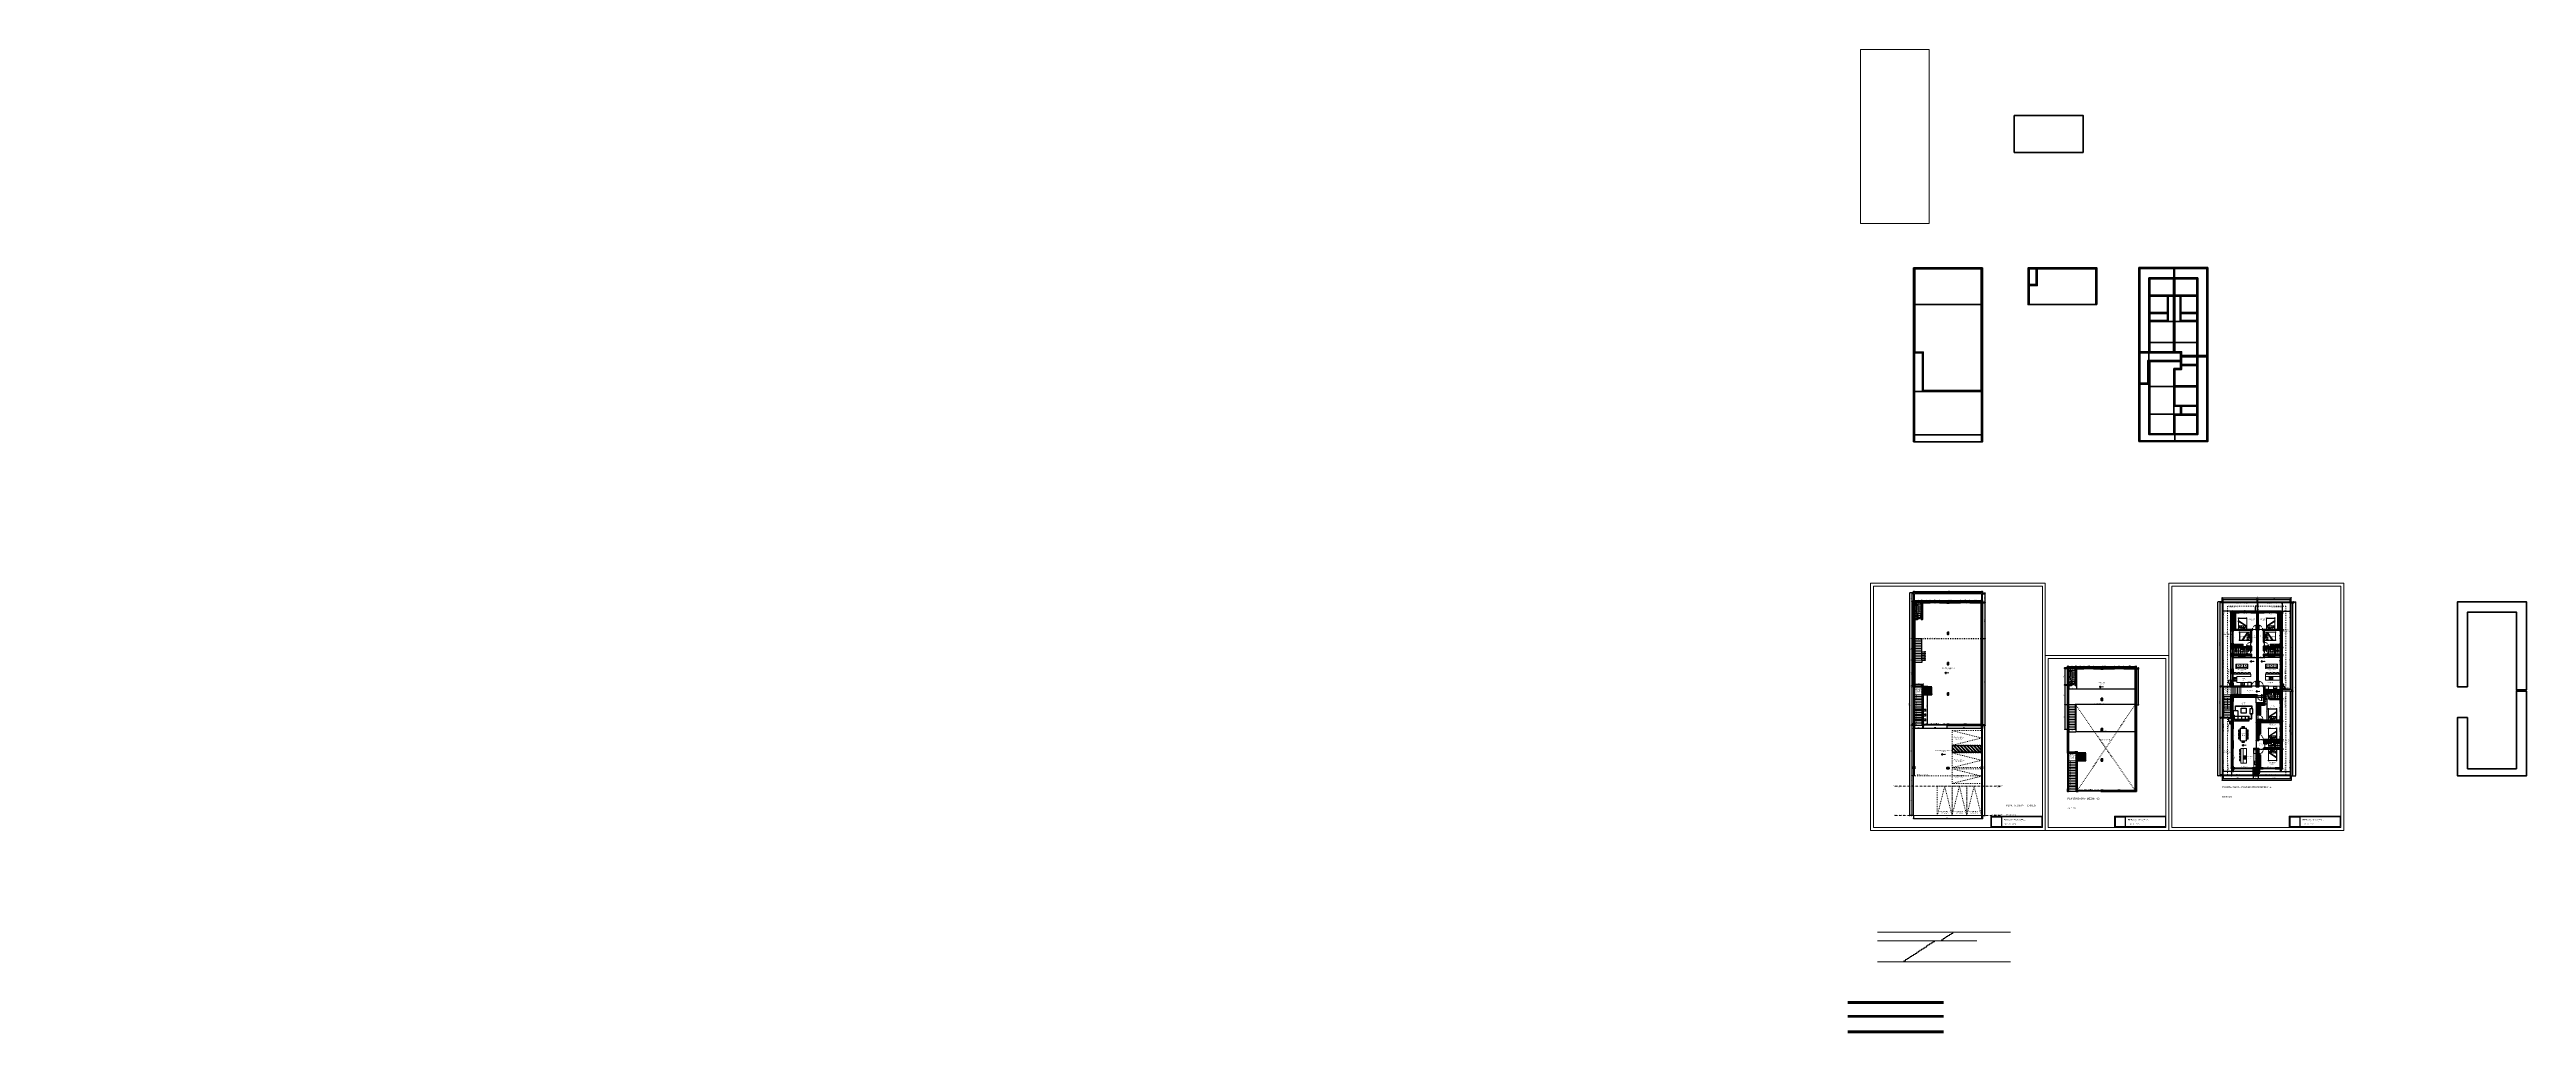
# Model space of a CAD drawing. Header units: millimetres. Extents: x 2030 to 44114, y 1520 to 18221.
import ezdxf
from ezdxf.enums import TextEntityAlignment as Align

# ---------------------------------------------------------------- set-up
doc = ezdxf.new("R2010")
doc.units = ezdxf.units.MM
for name, pattern in [('ACAD_ISO02W100', [15, 12, -3]), ('ACAD_ISO03W100', [30, 12, -18]), ('Tratto e 1 Punto [S]', [3.5, 0, -0.75, 2, -0.75])]:
    doc.linetypes.add(name, pattern=pattern)
doc.layers.add('008', color=8, linetype='Continuous')
for name, color, linetype, lineweight in [('01', 1, 'Continuous', 5), ('014 - Cotas', 14, 'Continuous', 5), ('018 - Cotas', 244, 'Continuous', 5), ('019 - Hachuras', 19, 'Continuous', 5), ('02', 2, 'Continuous', 13), ('020 - Textos', 20, 'Continuous', 5), ('03', 3, 'Continuous', 18), ('030 - Esquadrias', 30, 'Continuous', 5), ('05', 5, 'Continuous', 35), ('055 - Mobilia', 55, 'Continuous', 5), ('06', 6, 'Continuous', 60), ('08', 8, 'Continuous', 5), ('250 - Carimbo', 250, 'Continuous', 5)]:
    doc.layers.add(name, color=color, linetype=linetype, lineweight=lineweight)
doc.styles.add('LE2', font='tahoma.ttf')
doc.styles.add('ROMANS', font='ARIALN.TTF')
doc.dimstyles.new('000_COTA075', dxfattribs={"dimtxt": 14, "dimasz": 4, "dimexe": 5, "dimexo": 5, "dimgap": 5, "dimtad": 1, "dimdec": 1, "dimzin": 12, "dimdsep": 46, "dimtxsty": 'LE2', "dimblk": 'ORIGIN', "dimcen": 0, "dimclrd": 256, "dimclre": 256, "dimclrt": 2, "dimadec": 0, "dimazin": 0, "dimtfac": 1, "dimtdec": 1, "dimtix": 1, "dimtmove": 2, "dimatfit": 3, "dimfxl": 5, "dimtolj": 1, "dimtzin": 0, "dimarcsym": 0})
picture_1 = doc.add_image_def('image1.jpg', size_in_pixel=(1080, 1080))
pattern_1 = [(45, (-42423.524, 55673.691), (-6.7351921, 6.7351921), []), (45, (-42419.034, 55673.691), (-6.7351921, 6.7351921), [])]
pattern_2 = [(0, (-35612.38, 55673.69), (0, 31.75), []), (90, (-35612.38, 55673.69), (-31.75, 2e-15), [])]

# ---------------------------------------------------------------- blocks, each defined once
blk = doc.blocks.new('oiurg34')
at = {"layer": '008', "linetype": 'ACAD_ISO02W100'}
blk.add_lwpolyline([(70418, -48282), (70418, -48417), (70446, -48417), (70446, -48282), (70418, -48282)], dxfattribs=at)
for points in [[(70446, -48417), (70473, -48417), (70473, -48282), (70446, -48282)], [(70473, -48417), (70500, -48417), (70500, -48282), (70473, -48282)], [(70500, -48417), (70528, -48417), (70528, -48282), (70500, -48282)], [(70528, -48417), (70555, -48417), (70555, -48282), (70528, -48282)], [(70555, -48417), (70582, -48417), (70582, -48282), (70555, -48282)]]:
    blk.add_lwpolyline(points, close=True, dxfattribs=at)
at = {"layer": '01'}
for points in [[(70283, -48282), (70418, -48282), (70418, -48417), (70283, -48417)], [(70418, -48936), (70283, -48936), (70283, -48282), (70418, -48282)], [(70418, -48445), (70418, -48417), (70283, -48417), (70283, -48445)], [(70418, -48472), (70418, -48445), (70283, -48445), (70283, -48472)], [(70418, -48499), (70418, -48472), (70283, -48472), (70283, -48499)], [(70418, -48527), (70418, -48499), (70283, -48499), (70283, -48527)], [(70418, -48554), (70418, -48527), (70283, -48527), (70283, -48554)], [(70418, -48581), (70418, -48554), (70283, -48554), (70283, -48581)], [(70418, -48609), (70418, -48581), (70283, -48581), (70283, -48609)], [(70418, -48636), (70418, -48609), (70283, -48609), (70283, -48636)], [(70418, -48663), (70418, -48636), (70283, -48636), (70283, -48663)], [(70418, -48690), (70418, -48663), (70283, -48663), (70283, -48690)], [(70418, -48718), (70418, -48690), (70283, -48690), (70283, -48718)], [(70418, -48745), (70418, -48718), (70283, -48718), (70283, -48745)], [(70418, -48772), (70418, -48745), (70283, -48745), (70283, -48772)], [(70418, -48800), (70418, -48772), (70283, -48772), (70283, -48800)], [(70418, -48827), (70418, -48800), (70283, -48800), (70283, -48827)], [(70418, -48854), (70418, -48827), (70283, -48827), (70283, -48854)], [(70418, -48882), (70418, -48854), (70283, -48854), (70283, -48882)], [(70418, -48909), (70418, -48882), (70283, -48882), (70283, -48909)], [(70418, -48936), (70418, -48909), (70283, -48909), (70283, -48936)]]:
    blk.add_lwpolyline(points, close=True, dxfattribs=at)
at = {"layer": '05'}
for p, q in [((70418, -48282), (70283, -48282)), ((70418, -48427), (70418, -48292)), ((70418, -48934), (70418, -48427))]:
    blk.add_line(p, q, dxfattribs=at)
at = {"layer": '020 - Textos', "char_height": 10, "width": 29.03, "attachment_point": 2, "line_spacing_factor": 0.994243, "style": 'ROMANS'}
for s, insert in [('21', (70318, -48400)), ('20', (70318, -48427)), ('09', (70318, -48700)), ('08', (70318, -48727)), ('07', (70318, -48755)), ('06', (70318, -48782)), ('05', (70318, -48809)), ('19', (70318, -48454)), ('18', (70318, -48482)), ('17', (70318, -48509)), ('16', (70318, -48536)), ('15', (70318, -48564)), ('14', (70318, -48591)), ('12', (70318, -48618)), ('11', (70318, -48645)), ('10', (70318, -48673)), ('22', (70432, -48400)), ('23', (70459, -48400)), ('24', (70486, -48400)), ('25', (70514, -48400)), ('26', (70541, -48400)), ('27', (70568, -48400)), ('28', (70595, -48400)), ('04', (70318, -48837)), ('03', (70318, -48864)), ('02', (70318, -48891)), ('01', (70318, -48918))]:
    blk.add_mtext(s, dxfattribs=dict(at, insert=insert))
blk = doc.blocks.new('irhg3')
at = {"layer": '01'}
for points in [[(74333, -48282), (74468, -48282), (74468, -48417), (74333, -48417)], [(74468, -48800), (74333, -48800), (74333, -48282), (74468, -48282)], [(74496, -48417), (74523, -48417), (74523, -48282), (74496, -48282)], [(74523, -48417), (74550, -48417), (74550, -48282), (74523, -48282)], [(74550, -48417), (74577, -48417), (74577, -48282), (74550, -48282)], [(74577, -48417), (74605, -48417), (74605, -48282), (74577, -48282)], [(74605, -48417), (74632, -48417), (74632, -48282), (74605, -48282)], [(74468, -48445), (74468, -48417), (74333, -48417), (74333, -48445)], [(74468, -48472), (74468, -48445), (74333, -48445), (74333, -48472)], [(74468, -48499), (74468, -48472), (74333, -48472), (74333, -48499)], [(74468, -48527), (74468, -48499), (74333, -48499), (74333, -48527)], [(74468, -48554), (74468, -48527), (74333, -48527), (74333, -48554)], [(74468, -48581), (74468, -48554), (74333, -48554), (74333, -48581)], [(74468, -48609), (74468, -48581), (74333, -48581), (74333, -48609)], [(74468, -48636), (74468, -48609), (74333, -48609), (74333, -48636)], [(74468, -48663), (74468, -48636), (74333, -48636), (74333, -48663)], [(74468, -48690), (74468, -48663), (74333, -48663), (74333, -48690)], [(74468, -48718), (74468, -48690), (74333, -48690), (74333, -48718)], [(74468, -48745), (74468, -48718), (74333, -48718), (74333, -48745)], [(74468, -48772), (74468, -48745), (74333, -48745), (74333, -48772)], [(74468, -48800), (74468, -48772), (74333, -48772), (74333, -48800)]]:
    blk.add_lwpolyline(points, close=True, dxfattribs=at)
blk.add_lwpolyline([(74468, -48282), (74468, -48417), (74496, -48417), (74496, -48282), (74468, -48282)], dxfattribs=at)
at = {"layer": '020 - Textos', "char_height": 10, "width": 29.03, "attachment_point": 2, "line_spacing_factor": 0.994243, "style": 'ROMANS'}
for s, insert in [('21', (74354, -48400)), ('20', (74355, -48427)), ('09', (74355, -48700)), ('08', (74355, -48727)), ('07', (74355, -48755)), ('06', (74355, -48782)), ('19', (74355, -48454)), ('18', (74355, -48482)), ('17', (74355, -48509)), ('16', (74355, -48536)), ('15', (74355, -48564)), ('14', (74355, -48591)), ('12', (74355, -48618)), ('11', (74355, -48645)), ('10', (74355, -48673)), ('22', (74481, -48400)), ('23', (74509, -48400)), ('24', (74536, -48400)), ('25', (74563, -48400)), ('26', (74591, -48400)), ('27', (74618, -48400)), ('28', (74645, -48400))]:
    blk.add_mtext(s, dxfattribs=dict(at, insert=insert))
blk = doc.blocks.new('fdfdsfdsdsf')
for p, q in [((995, -2315), (995, -2259)), ((995, -2259), (1038, -2259)), ((1038, -2315), (995, -2315)), ((1002, -2310), (1002, -2266)), ((1004, -2264), (1034, -2264)), ((1034, -2312), (1004, -2312)), ((1019, -2217), (1019, -2233)), ((1019, -2254), (1019, -2233)), ((1020, -2217), (1020, -2233)), ((1020, -2254), (1020, -2233)), ((1021, -2213), (1052, -2213)), ((1021, -2257), (1052, -2257)), ((1022, -2217), (1022, -2233)), ((1022, -2254), (1022, -2233)), ((1024, -2217), (1024, -2233)), ((1024, -2254), (1024, -2233)), ((1025, -2217), (1025, -2233)), ((1025, -2254), (1025, -2233)), ((1027, -2217), (1027, -2233)), ((1027, -2254), (1027, -2233)), ((1028, -2217), (1028, -2233)), ((1028, -2254), (1028, -2233)), ((1030, -2217), (1030, -2233)), ((1030, -2254), (1030, -2233)), ((1032, -2217), (1032, -2233)), ((1032, -2254), (1032, -2233)), ((1033, -2217), (1033, -2233)), ((1033, -2217), (1052, -2217)), ((1033, -2254), (1033, -2233)), ((1033, -2254), (1052, -2254)), ((1037, -2266), (1037, -2310)), ((1053, -2259), (1038, -2259)), ((1038, -2315), (1038, -2259)), ((1038, -2315), (1053, -2315)), ((1045, -2306), (1046, -2306)), ((1046, -2314), (1045, -2314)), ((1058, -2259), (1053, -2259)), ((1053, -2315), (1053, -2259)), ((1053, -2315), (1058, -2315)), ((1054, -2219), (1054, -2233)), ((1054, -2252), (1054, -2233)), ((1057, -2218), (1057, -2233)), ((1057, -2252), (1057, -2233)), ((1058, -2259), (1058, -2315))]:
    blk.add_line(p, q)
blk.add_circle((1044, -2235), 1.89)
for centre, start, end in [((1004, -2266), 90, 180), ((1004, -2310), 180, 270), ((1034, -2266), 0, 90), ((1034, -2310), 270, 0)]:
    blk.add_arc(centre, 2.54, start, end)
for centre, major_axis, ratio, start_param, end_param in [((1123, -2233), (78.2, 78.2), 1, 2.356234, 2.531775), ((1123, -2238), (-110, 14), 0.789083, -0.069134, 0.097169), ((1021, -2220), (-4.67, 4.67), 1, -0.785398, 0.589756), ((1021, -2251), (4.67, 4.67), 1, 2.551836, 3.926991), ((1052, -2218), (3.5, 3.5), 1, 5.497787, 7.068583), ((1052, -2219), (-1.75, 1.75), 1, 3.926991, 5.497787), ((1052, -2252), (-3.5, 3.5), 1, 2.356194, 3.926991), ((1052, -2252), (-1.75, 1.75), 1, 2.356194, 3.926991)]:
    blk.add_ellipse(centre, major_axis=major_axis, ratio=ratio, start_param=start_param, end_param=end_param)
at = {"extrusion": (0, 0, -1)}
for centre, major_axis, start_param, end_param in [((1045, -2310), (0, -3.81), 1.570796, 4.712389), ((1045, -2310), (0, -3.81), 4.712389, 7.853982), ((1046, -2310), (0, 3.81), 0, 1.570796), ((1046, -2310), (0, -3.81), 4.712389, 6.283185)]:
    blk.add_ellipse(centre, major_axis=major_axis, ratio=0.707107, start_param=start_param, end_param=end_param, dxfattribs=at)
blk = doc.blocks.new('camacasal')
at = {"linetype": 'Continuous'}
for p, q in [((9645, -538), (9500, -538)), ((9502, -543), (9646, -543)), ((9502, -726), (9646, -726)), ((9503, -589), (9646, -671)), ((9503, -592), (9644, -687)), ((9504, -540), (9504, -731)), ((9515, -596), (9542, -596)), ((9526, -600), (9571, -600)), ((9559, -596), (9561, -596)), ((9592, -600), (9600, -600)), ((9620, -600), (9643, -600)), ((9623, -596), (9643, -596)), ((9642, -540), (9642, -731))]:
    blk.add_line(p, q, dxfattribs=at)
for centre, major_axis, ratio, start_param, end_param in [((9507, -728), (0, 9.22), 0.842, 0.799084, 2.072077), ((9505, -540), (0, 6.47), 0.842, 1.208836, 1.888697), ((9503, -533), (0, 9.8), 0.842, 2.739883, 3.148436), ((9504, -730), (0, 5.37), 0.842, 2.00111, 3.439314), ((9499, -718), (0, 4.77), 0.842, 3.905288, 4.737599), ((9533, -561), (0, 33.8), 0.842, 1.003738, 2.161304), ((9719, -554), (0, 256), 0.842, 1.526173, 1.588451), ((11071, -608), (0, 1862), 0.842, 1.544483, 1.555164), ((9546, -582), (0, 50.8), 0.842, 1.501623, 1.737181), ((9445, -598), (0, 70.1), 0.842, 4.656224, 4.809979), ((9614, -608), (0, 132), 0.842, 1.519791, 1.621802), ((9408, -620), (0, 114), 0.842, 4.595979, 4.753546), ((9669, -652), (4, 370), 0.450571, 1.524166, 1.590152), ((9357, -675), (0, 174), 0.842, 4.674038, 4.817059), ((9579, -693), (0, 90.6), 0.842, 1.451831, 1.633258), ((9481, -704), (0, 26.7), 0.842, 4.598694, 4.920312), ((9592, -718), (0, 106), 0.842, 1.465515, 1.571508), ((9554, -560), (0, 57.6), 0.842, 1.290258, 1.869961), ((9526, -682), (-5, 138), 0.920375, -0.235032, 0.109747), ((9465, -1449), (-753, 507), 0.949114, -1.071902, -1.048613), ((9502, -725), (0, 12), 0.842, 3.555342, 4.048395), ((9527, -655), (-2, 112), 0.927384, -0.22879, 0.163879), ((9525, -471), (-99.9, 56.9), 0.933708, 1.911895, 2.082379), ((9513, -735), (0, 4.66), 0.842, -0.345033, 0.975018), ((9525, -651), (77.8, 21.3), 0.992056, 4.311435, 4.59512), ((9565, -574), (0, 44.6), 0.842, 1.209558, 2.033355), ((9532, -574), (0, 15.7), 0.842, -1.240254, 0.256084), ((9551, -543), (0, 54.8), 0.842, 2.659635, 3.314294), ((9550, -810), (0, 81.2), 0.842, 0.038529, 0.184232), ((9558, -586), (0, 21.6), 0.842, -0.208719, 1.23629), ((9555, -579), (0, 18.1), 0.842, -0.625403, 1.114255), ((9550, -779), (0, 50.7), 0.842, -0.111538, 0.07549), ((9761, -543), (0, 253), 0.842, 1.572651, 1.646389), ((9439, -562), (0, 131), 0.842, 4.697616, 4.844219), ((9627, -561), (0, 90.1), 0.842, 1.388063, 1.569645), ((9572, -726), (0, 183), 0.842, -0.158232, 0.129618), ((9484, -546), (0, 82.3), 0.842, 4.530683, 4.748075), ((9569, -890), (0, 345), 0.842, -0.098335, 0.059287), ((9557, -637), (0, 92.1), 0.842, 3.115228, 3.209722), ((9605, -592), (0, 57.4), 0.842, 1.065446, 1.643222), ((9517, -569), (0, 54.4), 0.842, 4.165301, 4.872919), ((9571, -574), (0, 19), 0.842, 0.120414, 0.803586), ((9587, -548), (0, 54.8), 0.842, 2.499662, 3.220084), ((9570, -823), (0, 94.5), 0.842, -0.121788, 0.101566), ((9557, -580), (0, 28.1), 0.842, -1.301985, -0.528622), ((9594, -595), (0, 27.6), 0.842, -0.112388, 0.947457), ((9592, -598), (0, 31.4), 0.842, -0.202318, 0.558641), ((9584, -713), (0, 16.7), 0.842, 2.867991, 3.081897), ((9582, -713), (0, 16.7), 0.842, 3.201289, 3.415195), ((9596, -823), (0, 94.5), 0.842, -0.101566, 0.121788), ((9560, -574), (0, 44.9), 0.842, 3.999141, 4.89617), ((9531, -565), (0, 77.3), 0.842, 4.216802, 4.680535), ((9615, -546), (0, 55.4), 0.842, 2.634517, 3.237011), ((9601, -567), (0, 7.82), 0.842, 0.525578, 1.499193), ((9650, -547), (0, 64.2), 0.842, 1.532854, 1.771103), ((9525, -562), (0, 86.8), 0.842, -1.538792, -1.384142), ((9596, -581), (0, 20.7), 0.842, -1.078621, -0.060981), ((9618, -719), (-2, 175), 0.892797, -0.159755, 0.111568), ((9653, -561), (0, 64), 0.842, 1.31499, 1.542654), ((9620, -633), (-0.7, 90.8), 0.895432, -0.268651, 0.232626), ((9546, -547), (0, 64.9), 0.842, 4.523311, 4.766895), ((9620, -592), (0, 24.2), 0.842, -0.490653, 0.905315), ((9608, -658), (0, 70.7), 0.842, 3.063819, 3.171686), ((9618, -597), (0, 30), 0.842, -0.494969, 0.54689), ((9616, -810), (0, 81.2), 0.842, -0.059629, 0.088093), ((9600, -573), (0, 34.5), 0.842, 3.705792, 4.834562), ((9581, -562), (0, 57.8), 0.842, 3.967485, 4.56338), ((9660, -606), (0, 51.7), 0.842, 1.157122, 1.463526), ((9618, -810), (0, 81.2), 0.842, -0.184232, -0.038529), ((9660, -606), (0, 51.7), 0.842, 0.871806, 0.993983), ((9631, -531), (45.5, 27.1), 0.886413, 4.213526, 4.422493), ((9639, -640), (63.8, 22.4), 0.922185, 1.217887, 1.385918), ((9633, -736), (-6.32, 3.45), 0.755673, 4.460076, 5.556769), ((9645, -725), (0, 12), 0.842, 2.23479, 2.727844), ((9501, -562), (0, 166), 0.842, 4.609301, 4.825325), ((9578, -561), (0, 75.9), 0.842, 4.491038, 4.917351), ((9642, -730), (0, 5.37), 0.842, 2.843871, 4.282075), ((9642, -537), (0, 6.19), 0.842, 3.346004, 3.739523), ((9428, -554), (0, 256), 0.842, 4.694734, 4.757012), ((9601, -582), (0, 50.8), 0.842, 4.546004, 4.781562), ((9702, -598), (0, 70.1), 0.842, 1.473207, 1.626961), ((9533, -608), (0, 132), 0.842, 4.661383, 4.763394), ((9739, -620), (0, 114), 0.842, 1.529639, 1.687206), ((9654, -694), (0, 12.6), 0.842, 0.867029, 1.726487), ((9681, -700), (0, 44.7), 0.842, 1.483451, 1.731891), ((8076, -608), (0, 1862), 0.842, -1.555164, -1.544483), ((9477, -652), (-4, 370), 0.450571, 4.693033, 4.759019), ((9670, -659), (0, 30.9), 0.842, 1.530165, 1.909279), ((9555, -718), (0, 106), 0.842, 4.711678, 4.817671), ((9648, -718), (0, 4.77), 0.842, 1.545587, 2.377898), ((9641, -540), (0, 4.89), 0.842, 4.274479, 5.150299), ((9640, -728), (0, 9.22), 0.842, 4.211108, 5.484102), ((9633, -676), (0, 16.7), 0.842, 4.666152, 5.182808), ((9632, -678), (0, 18.3), 0.842, 4.256376, 4.747939)]:
    blk.add_ellipse(centre, major_axis=major_axis, ratio=ratio, start_param=start_param, end_param=end_param, dxfattribs=at)
blk = doc.blocks.new('acc4')
for p, q in [((-0.02, -0.37), (-0.02, -0.37)), ((0.01, -0.37), (-0.01, -0.37)), ((0.01, -0.37), (0.02, -0.37))]:
    blk.add_line(p, q)
for points in [[(0, 0), (-0.03, 0), (-0.03, 0, 0.414214), (-0.02, -0.01), (-0.02, -0.01)], [(0.01, -0.01), (0.02, -0.01, 0.414214), (0.03, 0), (0.03, 0), (0, 0)]]:
    blk.add_lwpolyline(points, format="xyb")
for points in [[(-0.02, -0.01), (0.01, -0.01)], [(-0.02, -0.01), (-0.02, -0.37)], [(-0.02, -0.37), (-0.02, -0.42)], [(0.01, -0.01), (0.01, -0.37)], [(0.02, -0.37), (0.02, -0.41)]]:
    blk.add_lwpolyline(points)
blk.add_circle((0, -0.45), 0.0396)
for radius in [0.15, 0.135]:
    blk.add_arc((0, -0.45), radius, 96.6611, 84.5101)
blk = doc.blocks.new('A$C6AF3553C-flat-1')
for p, q in [((-0.43, -0.58), (-0.43, -0.61)), ((-0.43, -0.58), (-0.41, -0.58)), ((-0.43, -0.61), (-0.41, -0.61)), ((-0.41, -0.58), (-0.41, -0.62)), ((-0.41, -0.58), (-0.39, -0.58)), ((-0.41, -0.62), (-0.39, -0.62)), ((-0.4, -0.5), (-0.39, -0.22)), ((-0.4, -0.51), (-0.4, -0.58)), ((-0.4, -0.52), (-0.4, -0.52)), ((-0.4, -0.62), (-0.4, -0.72)), ((-0.39, -0.58), (-0.39, -0.62)), ((-0.39, -0.72), (-0.38, -0.58)), ((-0.01, -0.72), (-0.39, -0.72)), ((-0.37, -0.41), (-0.37, -0.22)), ((-0.34, -0.44), (-0.06, -0.44)), ((-0.03, -0.41), (-0.03, -0.22)), ((-0.01, -0.72), (-0.02, -0.58)), ((0, -0.51), (-0.01, -0.22)), ((0, -0.51), (0, -0.72))]:
    blk.add_line(p, q)
for centre, radius, start, end in [((-0.2, -0.42), 0.421, 90, 100.3105), ((-0.2, -0.42), 0.421, 79.6895, 90), ((-0.39, -0.51), 0.0126, 90, 180), ((-0.39, -0.72), 0.00631, 180, 270), ((0.14, -0.24), 0.526, 163.2539, 177.6082), ((-0.2, -3.65), 3.16, 86.5961, 93.4039), ((-0.38, -0.72), 0.00631, 177.1036, 270), ((-0.34, -0.58), 0.0421, 97.0567, 177.1036), ((-0.25, -0.12), 0.116, 100.3105, 163.2539), ((0.14, -0.24), 0.505, 163.2539, 177.6082), ((-0.34, -0.41), 0.0316, 177.6082, 270), ((-0.25, -0.12), 0.0947, 100.3105, 163.2539), ((-0.2, -1.69), 1.16, 82.9433, 97.0567), ((-0.2, -0.42), 0.4, 90, 100.3105), ((-0.2, -0.42), 0.4, 79.6895, 90), ((-0.15, -0.12), 0.0947, 16.7461, 79.6895), ((-0.15, -0.12), 0.116, 16.7461, 79.6895), ((-0.06, -0.41), 0.0316, 270, 2.3918), ((-0.06, -0.58), 0.0421, 2.8964, 82.9433), ((-0.54, -0.24), 0.505, 2.3918, 16.7461), ((-0.54, -0.24), 0.526, 2.3918, 16.7461), ((-0.02, -0.72), 0.00631, 270, 2.8964), ((-0.01, -0.51), 0.0126, 0, 90), ((-0.01, -0.72), 0.00631, 270, 0)]:
    blk.add_arc(centre, radius, start, end)
blk = doc.blocks.new('2Geladeira')
for p, q in [((-0.295, -0.606), (-0.295, -0.621)), ((0.295, -0.606), (0.295, -0.621))]:
    blk.add_line(p, q)
blk.add_lwpolyline([(-0.205, -0.05), (-0.205, 0), (0.205, 0), (0.205, -0.05)])
for points in [[(-0.305, -0.606), (-0.305, -0.05), (0.305, -0.05), (0.305, -0.606)], [(-0.305, -0.641), (-0.305, -0.621), (0.305, -0.621), (0.305, -0.641)]]:
    blk.add_lwpolyline(points, close=True)
blk = doc.blocks.new('rfgbwier')
at = {"linetype": 'ACAD_ISO03W100'}
blk.add_lwpolyline([(51870, -39375), (52120, -39375), (52120, -39875), (51870, -39875)], close=True, dxfattribs=at)
blk.add_lwpolyline([(51870, -39875), (51995, -39375), (52120, -39875)], dxfattribs=at)
blk = doc.blocks.new('KJWEJFWEF')
at = {"layer": '06'}
h = blk.add_hatch(color=256, dxfattribs=at)
h.dxf.hatch_style = 1
h.paths.add_polyline_path([(71323, -48382), (71303, -48382), (71303, -48422), (71323, -48422)])
blk.add_lwpolyline([(71303, -48382), (71323, -48382), (71323, -48422), (71303, -48422)], close=True, dxfattribs=at)
blk = doc.blocks.new('WEOFIWEFEF')
at = {"layer": '01', "true_color": 0xf7f281}
h = blk.add_hatch(color=51, dxfattribs=at)
h.dxf.hatch_style = 1
h.paths.add_polyline_path([(71133, -49970), (71013, -49970), (71013, -50470), (71133, -50470)])
h.paths.add_polyline_path([(71123, -50460), (71023, -50460), (71023, -49980), (71123, -49980)], flags=16)
h.paths.add_polyline_path([(71023, -50037), (71023, -49994), (71037, -49980), (71080, -49980)], flags=0)
h = blk.add_hatch(color=51, dxfattribs=at)
h.dxf.hatch_style = 1
h.paths.add_polyline_path([(71037, -49980), (71023, -49980), (71023, -49994)], flags=17)
h.paths.add_polyline_path([(71094, -49980), (71080, -49980), (71023, -50037), (71023, -50051)])
h.paths.add_polyline_path([(71123, -50007), (71123, -49993), (71023, -50093), (71023, -50107)])
h.paths.add_polyline_path([(71123, -50064), (71123, -50050), (71023, -50150), (71023, -50164)])
h.paths.add_polyline_path([(71123, -50120), (71123, -50106), (71023, -50206), (71023, -50220)])
h.paths.add_polyline_path([(71123, -50177), (71123, -50163), (71023, -50263), (71023, -50277)])
h.paths.add_polyline_path([(71123, -50234), (71123, -50219), (71023, -50319), (71023, -50334)])
h.paths.add_polyline_path([(71123, -50290), (71123, -50276), (71023, -50376), (71023, -50390)])
h.paths.add_polyline_path([(71123, -50347), (71123, -50332), (71023, -50432), (71023, -50447)])
h.paths.add_polyline_path([(71123, -50403), (71123, -50389), (71052, -50460), (71066, -50460)])
at = {"layer": '01', "color": 51, "true_color": 0xf7f281}
for p, q in [((71023, -50051), (71094, -49980)), ((71023, -50093), (71123, -49993)), ((71023, -50107), (71123, -50007)), ((71023, -50150), (71123, -50050)), ((71023, -50164), (71123, -50064)), ((71023, -50206), (71123, -50106)), ((71023, -50220), (71123, -50120)), ((71023, -50263), (71123, -50163)), ((71023, -50277), (71123, -50177)), ((71023, -50319), (71123, -50219)), ((71023, -50334), (71123, -50234)), ((71023, -50376), (71123, -50276)), ((71023, -50390), (71123, -50290)), ((71023, -50432), (71123, -50332)), ((71023, -50447), (71123, -50347)), ((71052, -50460), (71123, -50389)), ((71066, -50460), (71123, -50403))]:
    blk.add_line(p, q, dxfattribs=at)
for points in [[(71013, -49970), (71133, -49970), (71133, -50470), (71013, -50470)], [(71023, -49980), (71123, -49980), (71123, -50460), (71023, -50460)], [(71023, -49994), (71037, -49980), (71080, -49980), (71023, -50037)]]:
    blk.add_lwpolyline(points, close=True, dxfattribs=at)
for points in [[(71023, -50093), (71023, -50051)], [(71023, -50150), (71023, -50107)], [(71023, -50206), (71023, -50164)], [(71023, -50263), (71023, -50220)], [(71023, -50319), (71023, -50277)], [(71023, -50376), (71023, -50334)]]:
    blk.add_lwpolyline(points, dxfattribs=at)
blk = doc.blocks.new('porta 80')
for points in [[(21649, 6830), (21644, 6830), (21644, 6820), (21645, 6820), (21645, 6829), (21649, 6829)], [(21654, 6829), (21658, 6829), (21658, 6820), (21659, 6820), (21659, 6830), (21654, 6830)]]:
    blk.add_lwpolyline(points)
for points in [[(21645, 6738), (21647, 6738), (21647, 6753), (21645, 6753), (21645, 6754), (21649, 6754), (21649, 6750), (21650, 6750), (21650, 6736), (21645, 6736), (21645, 6738)], [(21649, 6754), (21649, 6834), (21654, 6834), (21654, 6754)], [(21730, 6738), (21727, 6738), (21727, 6753), (21730, 6753), (21730, 6754), (21725, 6754), (21725, 6750), (21725, 6750), (21725, 6736), (21730, 6736), (21730, 6738)]]:
    blk.add_lwpolyline(points, close=True)
at = {"layer": '08', "linetype": 'ACAD_ISO03W100', "ltscale": 0.5}
blk.add_lwpolyline([(21652, 6754), (21725, 6754), (21725, 6750), (21649, 6750), (21649, 6754), (21652, 6754)], close=True, dxfattribs=at)
blk.add_arc((21648, 6757), 76.8, 357.5921, 87.7523, dxfattribs=at)
blk = doc.blocks.new('Fogão 4 Bocas - 610 x 610mm-458921-Pav_ Terreo')
for p, q in [((610, 602), (0, 602)), ((0, 602), (0, 5)), ((0, 559.2), (610, 559.2)), ((0, 5), (610, 5)), ((610, 5), (610, 602))]:
    blk.add_line(p, q)
for centre, radius, start, end in [((155, 410), 104.2, 360, 180), ((155, 410), 104.2, 180, 0), ((155, 180), 78.8, 0, 180), ((155, 180), 78.8, 180, 0), ((455, 410), 76.2, 0, 180), ((455, 410), 76.2, 180, 0), ((455, 180), 76.2, 0, 180), ((455, 180), 76.2, 180, 0)]:
    blk.add_arc(centre, radius, start, end)
blk = doc.blocks.new('Pia da cozinha-Simples - 760 x 535mm-V2-Pav_ Terreo')
for p, q in [((-364, 264), (-364, -265)), ((-364, 264), (396, 264)), ((-326, 105), (-326, -176)), ((3, 156), (-275, 156)), ((3, 213), (3, 53)), ((28, 213), (28, 53)), ((307, 156), (28, 156)), ((358, -176), (358, 105)), ((396, -265), (396, 264)), ((-364, -265), (396, -265)), ((-275, -227), (307, -227))]:
    blk.add_line(p, q)
for centre, radius, start, end in [((-275, 105), 50.8, 90, 180), ((-84, 213), 25.4, 360, 180), ((-84, 213), 25.4, 180, 360), ((16, 0), 25.4, 360, 180), ((16, 0), 25.4, 180, 0), ((16, 213), 12.7, 360, 180), ((16, 53), 12.7, 180, 0), ((116, 213), 25.4, 360, 180), ((116, 213), 25.4, 180, 360), ((307, 105), 50.8, 360, 90), ((-275, -176), 50.8, 180, 270), ((307, -176), 50.8, 270, 0)]:
    blk.add_arc(centre, radius, start, end)
blk = doc.blocks.new('caderiirir')
blk.add_lwpolyline([(9136, -1343), (9136, -1344), (9136, -1345), (9136, -1346), (9136, -1347), (9136, -1348), (9137, -1349), (9137, -1351), (9137, -1352), (9138, -1353), (9139, -1354), (9139, -1355), (9140, -1356), (9141, -1357), (9142, -1358), (9142, -1359), (9143, -1359), (9143, -1359), (9143, -1357), (9140, -1349), (9139, -1319), (9144, -1312), (9142, -1311), (9141, -1312), (9140, -1312), (9140, -1313), (9139, -1314), (9138, -1315), (9138, -1316), (9137, -1317), (9136, -1319), (9136, -1320), (9136, -1321), (9136, -1322), (9136, -1323), (9136, -1325), (9136, -1326), (9136, -1327), (9136, -1328), (9136, -1329), (9136, -1330), (9135, -1331), (9135, -1332), (9135, -1333), (9135, -1334), (9135, -1335), (9135, -1337), (9135, -1338), (9135, -1339), (9136, -1340), (9136, -1341), (9136, -1342)], close=True)
blk.add_lwpolyline([(9163, -1311), (9156, -1311), (9155, -1311), (9154, -1311), (9153, -1311), (9153, -1311), (9152, -1312), (9151, -1312), (9150, -1312), (9149, -1313), (9148, -1313), (9147, -1314), (9147, -1315), (9146, -1315), (9145, -1316), (9145, -1317), (9144, -1318), (9144, -1319), (9143, -1319), (9143, -1320), (9142, -1321), (9142, -1322), (9142, -1323), (9141, -1324), (9141, -1325), (9141, -1326), (9141, -1328), (9141, -1341), (9141, -1342), (9141, -1343), (9141, -1344), (9142, -1345), (9142, -1346), (9142, -1347), (9143, -1348), (9143, -1349), (9144, -1350), (9144, -1351), (9145, -1352), (9145, -1353), (9146, -1353), (9147, -1354), (9147, -1355), (9148, -1355), (9149, -1356), (9150, -1356), (9151, -1357), (9152, -1357), (9153, -1357), (9154, -1358), (9154, -1358), (9155, -1358), (9156, -1358), (9163, -1358)])
blk = doc.blocks.new('SOFSOFA')
at = {"lineweight": 5}
for points in [[(-18087, -4830), (-18087, -4882)], [(-18087, -4942), (-18087, -4890)], [(-18087, -5002), (-18087, -4950)], [(-18084, -4824), (-18084, -4818)], [(-18084, -5008), (-18084, -5014)], [(-18083, -4816), (-18016, -4816)], [(-18038, -4886), (-18083, -4886)], [(-18038, -4946), (-18083, -4946)], [(-18016, -5006), (-18083, -5006), (-18038, -5006), (-18083, -5006)], [(-18083, -5016), (-18016, -5016)], [(-18037, -4826), (-18082, -4826), (-18016, -4826)], [(-18062, -4859), (-18061, -4856), (-18063, -4853)], [(-18062, -4919), (-18061, -4916), (-18063, -4913)], [(-18062, -4979), (-18061, -4976), (-18063, -4973)], [(-18058, -4854), (-18061, -4856), (-18059, -4858)], [(-18058, -4914), (-18061, -4916), (-18059, -4918)], [(-18058, -4974), (-18061, -4976), (-18059, -4978)], [(-18034, -4830), (-18034, -4882)], [(-18034, -4942), (-18034, -4890)], [(-18034, -5002), (-18034, -4950)], [(-18030, -4826), (-18023, -4826)], [(-18023, -4886), (-18030, -4886)], [(-18023, -4946), (-18030, -4946)], [(-18030, -5006), (-18023, -5006), (-18030, -5006)], [(-18030, -5006), (-18023, -5006)], [(-18020, -4830), (-18020, -4882)], [(-18020, -4890), (-18020, -4942)], [(-18020, -4950), (-18020, -5002)], [(-18014, -4818), (-18014, -4824)], [(-18014, -5014), (-18014, -5008)]]:
    blk.add_lwpolyline(points, dxfattribs=at)
for points in [[(-18087, -4882, 0.414214), (-18083, -4886, 0.414214), (-18087, -4890)], [(-18087, -4942, 0.414214), (-18083, -4946, 0.414214), (-18087, -4950)], [(-18030, -4826, 0.414214), (-18034, -4830, 0.414214), (-18038, -4826)], [(-18020, -4890, 0.317164), (-18023, -4886, 0.406588), (-18020, -4882)], [(-18020, -4950, 0.348758), (-18023, -4946, 0.383599), (-18020, -4942)]]:
    blk.add_lwpolyline(points, format="xyb", dxfattribs=at)
for points in [[(-18087, -5002, 0.414214), (-18083, -5006, -0.414214)], [(-18034, -4890, 0.414214), (-18038, -4886, 0.414214), (-18034, -4882, 0.414214), (-18030, -4886, 0.414214)], [(-18030, -4946, 0.414214), (-18034, -4950, 0.414214), (-18038, -4946, 0.414214), (-18034, -4942, 0.414214)], [(-18038, -5006, 0.414214), (-18034, -5002, 0.414214), (-18030, -5006, -0.414214), (-18034, -5002, -0.414214)], [(-18024, -5006, 0.390593), (-18020, -5002, -0.390593)]]:
    blk.add_lwpolyline(points, format="xyb", close=True, dxfattribs=at)
for centre, radius, start, end in [((-18083, -4830), 3.97, 90, 180), ((-18082, -4818), 2.06, 90, 180), ((-18082, -4824), 2.06, 180, 270), ((-18082, -5008), 2.06, 112.6199, 180), ((-18082, -5014), 2.06, 180, 270), ((-18024, -4830), 3.96, 357.4629, 85.5301), ((-18016, -4818), 2.06, 0, 90), ((-18016, -4824), 2.06, 270, 360), ((-18017, -5008), 2.36, 7.2306, 87.0116), ((-18017, -5014), 2.36, 272.9884, 352.7694)]:
    blk.add_arc(centre, radius, start, end, dxfattribs=at)
blk = doc.blocks.new('j60')
for p, q in [((1061, -3372), (1115, -3372)), ((1061, -3378), (1115, -3378)), ((1061, -3381), (1115, -3381)), ((1061, -3387), (1115, -3387)), ((1066, -3379), (1110, -3379))]:
    blk.add_line(p, q)
at = {"linetype": 'ByBlock'}
for p, q in [((1066, -3378), (1066, -3381)), ((1110, -3378), (1110, -3381))]:
    blk.add_line(p, q, dxfattribs=at)
for points in [[(1058, -3387), (1058, -3372), (1061, -3372), (1061, -3387)], [(1115, -3387), (1115, -3372), (1118, -3372), (1118, -3387)]]:
    blk.add_lwpolyline(points, close=True)
blk = doc.blocks.new('PJ-200')
at = {"layer": '030 - Esquadrias'}
for p, q in [((74001, -12435), (73807, -12435)), ((73807, -12439), (73812, -12439)), ((73807, -12442), (73812, -12442)), ((74001, -12450), (73807, -12450)), ((73812, -12442), (73812, -12439)), ((73812, -12439), (73853, -12439)), ((73812, -12441), (73853, -12441)), ((73812, -12442), (73853, -12442)), ((73853, -12439), (73853, -12442)), ((73853, -12439), (73858, -12439)), ((73853, -12442), (73858, -12442)), ((73853, -12442), (73858, -12442)), ((73853, -12445), (73853, -12442)), ((73853, -12445), (73858, -12445)), ((73858, -12442), (73858, -12439)), ((73858, -12445), (73858, -12442)), ((73858, -12442), (73899, -12442)), ((73858, -12444), (73899, -12444)), ((73858, -12445), (73899, -12445)), ((73899, -12442), (73899, -12445)), ((73899, -12442), (73904, -12442)), ((73899, -12445), (73904, -12445)), ((73904, -12442), (73904, -12445)), ((73910, -12442), (73904, -12442)), ((73904, -12442), (73904, -12445)), ((73904, -12445), (73904, -12442)), ((73904, -12445), (73904, -12442)), ((73910, -12445), (73904, -12445)), ((73910, -12442), (73910, -12445)), ((73950, -12442), (73910, -12442)), ((73950, -12444), (73910, -12444)), ((73950, -12445), (73910, -12445)), ((73955, -12439), (73950, -12439)), ((73950, -12442), (73950, -12439)), ((73955, -12442), (73950, -12442)), ((73950, -12445), (73950, -12442)), ((73955, -12442), (73950, -12442)), ((73955, -12445), (73950, -12445)), ((73996, -12439), (73955, -12439)), ((73955, -12439), (73955, -12442)), ((73996, -12441), (73955, -12441)), ((73955, -12445), (73955, -12442)), ((73996, -12442), (73955, -12442)), ((73996, -12442), (73996, -12439)), ((74001, -12439), (73996, -12439)), ((74001, -12442), (73996, -12442))]:
    blk.add_line(p, q, dxfattribs=at)
for points in [[(73804, -12450), (73804, -12435), (73807, -12435), (73807, -12450)], [(74004, -12450), (74004, -12435), (74001, -12435), (74001, -12450)]]:
    blk.add_lwpolyline(points, close=True, dxfattribs=at)
blk = doc.blocks.new('acc-xx2')
for points in [[(10, 213), (28, 213), (28, 264), (-26, 264), (-26, 213), (-10, 213)], [(-10, 215), (-10, 82), (10, 82), (10, 215)]]:
    blk.add_lwpolyline(points)
for points in [[(28, 213), (49, 213), (49, 264), (28, 264)], [(37, 168), (41, 168), (41, 213), (37, 213)]]:
    blk.add_lwpolyline(points, close=True)
at = {"linetype": 'Continuous'}
for radius in [29.4, 26.4]:
    blk.add_circle((0, 0), radius, dxfattribs=at)
blk.add_circle((0, 238), 25.5)
for start, end in [(93.22717, 77.34271), (78.58704, 86.77283)]:
    blk.add_arc((0, 0), 185, start, end)
blk.add_arc((0, 0), 160, 93.73209, 86.26791, dxfattribs=at)
blk = doc.blocks.new('whefgwge')
for p, q in [((71114, -20024), (71114, -19880)), ((71118, -19885), (71118, -19880)), ((71121, -19885), (71118, -19885)), ((71118, -19949), (71118, -19885)), ((71118, -19949), (71121, -19949)), ((71118, -19954), (71118, -19949)), ((71118, -19954), (71121, -19954)), ((71120, -19949), (71120, -19885)), ((71121, -19885), (71121, -19880)), ((71121, -19949), (71121, -19885)), ((71121, -19954), (71121, -19949)), ((71121, -19949), (71124, -19949)), ((71121, -19954), (71121, -19949)), ((71124, -19954), (71121, -19954)), ((71121, -20019), (71121, -19954)), ((71121, -20019), (71124, -20019)), ((71121, -20024), (71121, -20019)), ((71123, -20019), (71123, -19954)), ((71124, -19954), (71124, -19949)), ((71124, -20019), (71124, -19954)), ((71124, -20024), (71124, -20019)), ((71129, -20024), (71129, -19880))]:
    blk.add_line(p, q)
for points in [[(71114, -19877), (71129, -19877), (71129, -19880), (71114, -19880)], [(71114, -20027), (71129, -20027), (71129, -20024), (71114, -20024)]]:
    blk.add_lwpolyline(points, close=True)
blk = doc.blocks.new('p70')
for points in [[(77378, -3690), (77373, -3690), (77373, -3700), (77374, -3700), (77374, -3691), (77378, -3691)], [(77382, -3691), (77386, -3691), (77386, -3700), (77387, -3700), (77387, -3690), (77382, -3690)], [(77440, -3756), (77440, -3751), (77430, -3751), (77430, -3752), (77438, -3752), (77438, -3756)], [(77438, -3760), (77438, -3764), (77430, -3764), (77430, -3765), (77440, -3765), (77440, -3760)]]:
    blk.add_lwpolyline(points)
for points in [[(77373, -3772), (77376, -3772), (77376, -3757), (77374, -3757), (77374, -3756), (77378, -3756), (77378, -3760), (77378, -3760), (77378, -3774), (77373, -3774), (77373, -3772)], [(77378, -3756), (77378, -3686), (77382, -3686), (77382, -3756)], [(77448, -3772), (77446, -3772), (77446, -3757), (77449, -3757), (77449, -3756), (77444, -3756), (77444, -3760), (77443, -3760), (77443, -3774), (77448, -3774), (77448, -3772)]]:
    blk.add_lwpolyline(points, close=True)
at = {"layer": '08', "linetype": 'ACAD_ISO03W100', "ltscale": 0.5}
blk.add_lwpolyline([(77381, -3756), (77444, -3756), (77444, -3760), (77378, -3760), (77378, -3756), (77381, -3756)], close=True, dxfattribs=at)
blk.add_arc((77368, -3760), 75.5, 3.17, 79.4333, dxfattribs=at)
blk = doc.blocks.new('uwebfiwnefjnwkefwf')
for points in [[(-16380, -3184), (-16380, -3187), (-16365, -3187), (-16365, -3185), (-16364, -3185), (-16364, -3189), (-16368, -3189), (-16368, -3189), (-16382, -3189), (-16382, -3184), (-16380, -3184)], [(-16380, -3249), (-16380, -3247), (-16365, -3247), (-16365, -3250), (-16364, -3250), (-16364, -3245), (-16368, -3245), (-16368, -3244), (-16382, -3244), (-16382, -3249), (-16380, -3249)], [(-16364, -3189), (-16304, -3189), (-16304, -3193), (-16364, -3193)]]:
    blk.add_lwpolyline(points, close=True)
for points in [[(-16368, -3239), (-16372, -3239), (-16372, -3231), (-16373, -3231), (-16373, -3241), (-16368, -3241)], [(-16364, -3241), (-16359, -3241), (-16359, -3231), (-16360, -3231), (-16360, -3239), (-16364, -3239)], [(-16308, -3189), (-16308, -3184), (-16318, -3184), (-16318, -3185), (-16309, -3185), (-16309, -3189)], [(-16309, -3193), (-16309, -3197), (-16318, -3197), (-16318, -3198), (-16308, -3198), (-16308, -3193)]]:
    blk.add_lwpolyline(points)
at = {"layer": '08', "linetype": 'ACAD_ISO03W100', "ltscale": 0.5}
blk.add_lwpolyline([(-16364, -3192), (-16364, -3245), (-16368, -3245), (-16368, -3189), (-16364, -3189), (-16364, -3192)], close=True, dxfattribs=at)
blk.add_arc((-16360, -3188), 56.6, 266.3208, 354.9603, dxfattribs=at)
blk = doc.blocks.new('woenwoenfwoefw')
for p, q in [((142148, -5390), (142188, -5390)), ((142177, -5374), (142160, -5374))]:
    blk.add_line(p, q)
blk.add_lwpolyline([(142183, -5373), (142183, -5370), (142153, -5370), (142153, -5373)], close=True)
for radius, start, end in [(20, 116.4333, 180), (18, 116.9263, 180), (20, 0, 63.5667), (18, 0, 63.0737)]:
    blk.add_arc((142168, -5390), radius, start, end)
blk = doc.blocks.new('fogao5bocas')
for p, q in [((17932, 1133), (17886, 1133)), ((17898, 1121), (17895, 1121)), ((17898, 1089), (17895, 1089)), ((17901, 1124), (17901, 1127)), ((17901, 1118), (17901, 1115)), ((17905, 1105), (17901, 1105)), ((17901, 1093), (17901, 1096)), ((17901, 1086), (17901, 1083)), ((17904, 1121), (17907, 1121)), ((17904, 1089), (17907, 1089)), ((17909, 1109), (17909, 1113)), ((17909, 1101), (17909, 1097)), ((17914, 1121), (17911, 1121)), ((17914, 1089), (17911, 1089)), ((17913, 1105), (17917, 1105)), ((17917, 1124), (17917, 1127)), ((17917, 1118), (17917, 1115)), ((17917, 1093), (17917, 1096)), ((17917, 1086), (17917, 1083)), ((17920, 1121), (17923, 1121)), ((17920, 1089), (17923, 1089))]:
    blk.add_line(p, q)
for points in [[(17886, 1133), (17932, 1133), (17932, 1075), (17886, 1075)], [(17926, 1079), (17926, 1130), (17892, 1130), (17892, 1079)]]:
    blk.add_lwpolyline(points, close=True)
for centre, radius in [((17901, 1121), 6.04), ((17901, 1089), 6.04), ((17901, 1121), 5.04), ((17901, 1089), 5.04), ((17899, 1077), 1.46), ((17909, 1105), 7.83), ((17909, 1105), 6.54), ((17904, 1077), 1.46), ((17909, 1077), 1.46), ((17917, 1121), 6.04), ((17917, 1089), 6.04), ((17917, 1121), 5.04), ((17917, 1089), 5.04), ((17914, 1077), 1.46), ((17919, 1077), 1.46)]:
    blk.add_circle(centre, radius)
blk = doc.blocks.new('wjbromw')
at = {"lineweight": 5}
for points in [[(73515, -49141), (73515, -49095), (73513, -49095), (73513, -49141)], [(73616, -49039), (73570, -49039), (73570, -49036), (73616, -49036)], [(73616, -49198), (73616, -49200), (73570, -49200), (73570, -49198)], [(73673, -49039), (73627, -49039), (73627, -49036), (73673, -49036)], [(73627, -49198), (73627, -49200), (73673, -49200), (73673, -49198)], [(73729, -49039), (73683, -49039), (73683, -49036), (73729, -49036)], [(73683, -49198), (73683, -49200), (73729, -49200), (73729, -49198)], [(73784, -49141), (73784, -49095), (73787, -49095), (73787, -49141)]]:
    blk.add_lwpolyline(points, close=True, dxfattribs=at)
for points in [[(73542, -49095), (73519, -49095), (73519, -49141), (73542, -49141)], [(73542, -49100), (73524, -49100), (73524, -49136), (73542, -49136)], [(73616, -49066), (73616, -49043), (73570, -49043), (73570, -49066)], [(73570, -49194), (73570, -49171), (73570, -49194), (73616, -49194), (73616, -49171)], [(73570, -49200), (73570, -49198)], [(73575, -49066), (73575, -49048), (73611, -49048), (73611, -49066)], [(73611, -49171), (73611, -49189), (73575, -49189), (73575, -49171)], [(73627, -49066), (73627, -49043), (73673, -49043), (73673, -49066)], [(73673, -49171), (73673, -49194), (73627, -49194), (73627, -49171)], [(73632, -49066), (73632, -49048), (73667, -49048), (73667, -49066)], [(73667, -49171), (73667, -49189), (73632, -49189), (73632, -49171)], [(73683, -49066), (73683, -49043), (73729, -49043), (73729, -49066)], [(73729, -49171), (73729, -49194), (73683, -49194), (73683, -49171)], [(73688, -49066), (73688, -49048), (73724, -49048), (73724, -49066)], [(73724, -49171), (73724, -49189), (73688, -49189), (73688, -49171)], [(73757, -49095), (73780, -49095), (73780, -49141), (73757, -49141)], [(73757, -49100), (73775, -49100), (73775, -49136), (73757, -49136)]]:
    blk.add_lwpolyline(points, dxfattribs=at)
for points in [[(73542, -49066), (73757, -49066), (73757, -49171), (73542, -49171)], [(73544, -49068), (73755, -49068), (73755, -49169), (73544, -49169)], [(73545, -49069), (73754, -49069), (73754, -49168), (73545, -49168)]]:
    blk.add_lwpolyline(points, close=True)
blk = doc.blocks.new('jkwdbcjwebjwkedw')
for p, q in [((-17469, -2649), (-17469, -2803)), ((-17464, -2724), (-17464, -2729)), ((-17464, -2724), (-17461, -2724)), ((-17464, -2729), (-17461, -2729)), ((-17464, -2729), (-17464, -2798)), ((-17461, -2798), (-17464, -2798)), ((-17464, -2798), (-17464, -2803)), ((-17463, -2729), (-17463, -2798)), ((-17461, -2649), (-17461, -2654)), ((-17461, -2654), (-17458, -2654)), ((-17461, -2654), (-17461, -2724)), ((-17458, -2724), (-17461, -2724)), ((-17461, -2724), (-17461, -2729)), ((-17461, -2724), (-17461, -2729)), ((-17461, -2729), (-17458, -2729)), ((-17461, -2729), (-17461, -2798)), ((-17461, -2798), (-17461, -2803)), ((-17460, -2654), (-17460, -2724)), ((-17458, -2649), (-17458, -2654)), ((-17458, -2654), (-17458, -2724)), ((-17458, -2724), (-17458, -2729)), ((-17454, -2649), (-17454, -2803))]:
    blk.add_line(p, q)
for points in [[(-17469, -2646), (-17454, -2646), (-17454, -2649), (-17469, -2649)], [(-17469, -2806), (-17454, -2806), (-17454, -2803), (-17469, -2803)]]:
    blk.add_lwpolyline(points, close=True)
blk = doc.blocks.new('porta300')
at = {"layer": '030 - Esquadrias'}
for p, q in [((118299, -28949), (118593, -28949)), ((118299, -28956), (118304, -28956)), ((118299, -28959), (118304, -28959)), ((118299, -28964), (118593, -28964)), ((118304, -28956), (118304, -28959)), ((118304, -28956), (118370, -28956)), ((118304, -28958), (118370, -28958)), ((118304, -28959), (118370, -28959)), ((118370, -28953), (118375, -28953)), ((118370, -28953), (118370, -28956)), ((118370, -28959), (118370, -28956)), ((118370, -28956), (118375, -28956)), ((118370, -28956), (118375, -28956)), ((118370, -28959), (118375, -28959)), ((118375, -28953), (118375, -28956)), ((118375, -28953), (118441, -28953)), ((118375, -28955), (118441, -28955)), ((118375, -28956), (118375, -28959)), ((118375, -28956), (118441, -28956)), ((118441, -28953), (118446, -28953)), ((118441, -28956), (118441, -28953)), ((118441, -28956), (118446, -28956)), ((118446, -28956), (118446, -28953)), ((118452, -28953), (118446, -28953)), ((118446, -28956), (118446, -28953)), ((118446, -28953), (118446, -28956)), ((118446, -28953), (118446, -28956)), ((118452, -28956), (118446, -28956)), ((118452, -28956), (118452, -28953)), ((118517, -28953), (118452, -28953)), ((118517, -28955), (118452, -28955)), ((118517, -28956), (118452, -28956)), ((118522, -28953), (118517, -28953)), ((118517, -28953), (118517, -28956)), ((118517, -28956), (118517, -28959)), ((118522, -28956), (118517, -28956)), ((118522, -28956), (118517, -28956)), ((118522, -28959), (118517, -28959)), ((118522, -28953), (118522, -28956)), ((118522, -28959), (118522, -28956)), ((118588, -28956), (118522, -28956)), ((118588, -28958), (118522, -28958)), ((118588, -28959), (118522, -28959)), ((118593, -28956), (118588, -28956)), ((118588, -28956), (118588, -28959)), ((118593, -28959), (118588, -28959))]:
    blk.add_line(p, q, dxfattribs=at)
for points in [[(118296, -28949), (118296, -28964), (118299, -28964), (118299, -28949)], [(118596, -28949), (118596, -28964), (118593, -28964), (118593, -28949)]]:
    blk.add_lwpolyline(points, close=True, dxfattribs=at)
blk = doc.blocks.new('porta-100')
for p, q in [((88831, -14565), (88833, -14565)), ((88832, -14566), (88832, -14564)), ((88834, -14483), (88834, -14486))]:
    blk.add_line(p, q)
for points in [[(88751, -14579), (88754, -14579), (88754, -14564), (88751, -14564), (88751, -14563), (88756, -14563), (88756, -14567), (88756, -14567), (88756, -14581), (88751, -14581), (88751, -14579)], [(88834, -14583), (88834, -14483), (88829, -14483), (88829, -14583)], [(88856, -14579), (88854, -14579), (88854, -14564), (88856, -14564), (88856, -14563), (88852, -14563), (88852, -14567), (88852, -14567), (88852, -14581), (88856, -14581), (88856, -14579)]]:
    blk.add_lwpolyline(points, close=True)
at = {"linetype": 'ACAD_ISO03W100', "ltscale": 0.5}
for points in [[(88829, -14563), (88756, -14563), (88756, -14567), (88829, -14567)], [(88834, -14567), (88852, -14567), (88852, -14563), (88849, -14563), (88834, -14563)]]:
    blk.add_lwpolyline(points, dxfattribs=at)
for points in [[(88829, -14487), (88827, -14487), (88827, -14485), (88826, -14485), (88826, -14490), (88827, -14490), (88827, -14489), (88829, -14489)], [(88834, -14487), (88836, -14487), (88836, -14485), (88837, -14485), (88837, -14490), (88836, -14490), (88836, -14489), (88834, -14489)]]:
    blk.add_lwpolyline(points)
blk.add_circle((88832, -14565), 1)
for centre, radius, start, end in [((88829, -14557), 74, 89.9717, 184.6839), ((88834, -14565), 17.9, 270, 352.2575)]:
    blk.add_arc(centre, radius, start, end, dxfattribs=at)
blk = doc.blocks.new('salaestarrr')
at = {"lineweight": 30}
for p, q in [((10339, -1645), (10339, -1470)), ((10342, -1467), (10416, -1467)), ((10342, -1547), (10357, -1547)), ((10342, -1648), (10621, -1648)), ((10357, -1630), (10357, -1547)), ((10621, -1569), (10357, -1569)), ((10357, -1621), (10606, -1621)), ((10357, -1630), (10623, -1630)), ((10375, -1467), (10375, -1384)), ((10377, -1467), (10377, -1385)), ((10377, -1385), (10665, -1385)), ((10418, -1470), (10418, -1630)), ((10477, -1511), (10477, -1423)), ((10477, -1423), (10565, -1423)), ((10565, -1511), (10477, -1511)), ((10485, -1569), (10485, -1630)), ((10551, -1569), (10551, -1630)), ((10565, -1423), (10565, -1511)), ((10606, -1630), (10606, -1569)), ((10623, -1645), (10623, -1571)), ((10623, -1610), (10665, -1610)), ((10623, -1612), (10667, -1612)), ((10633, -1437), (10633, -1518)), ((10634, -1437), (10634, -1518)), ((10681, -1433), (10637, -1433)), ((10681, -1434), (10637, -1434)), ((10637, -1521), (10681, -1521)), ((10637, -1522), (10681, -1522)), ((10665, -1385), (10665, -1433)), ((10665, -1610), (10665, -1522)), ((10667, -1384), (10667, -1433)), ((10667, -1612), (10667, -1522)), ((10684, -1518), (10684, -1437)), ((10686, -1518), (10686, -1437))]:
    blk.add_line(p, q, dxfattribs=at)
blk.add_line((10375, -1384), (10667, -1384))
for centre, radius, start, end in [((10342, -1470), 2.64, 90, 180), ((10342, -1549), 2.64, 90, 180), ((10342, -1645), 2.64, 180, 270), ((10416, -1470), 2.64, 0, 90), ((10421, -1566), 2.64, 180, 270), ((10621, -1571), 2.64, 0, 90), ((10621, -1645), 2.64, 270, 0), ((10637, -1437), 4.4, 90, 180), ((10637, -1518), 4.4, 180, 270), ((10637, -1437), 3.08, 90, 180), ((10637, -1518), 3.08, 180, 270), ((10681, -1437), 4.4, 0, 90), ((10681, -1437), 3.08, 0, 90), ((10681, -1518), 4.4, 270, 0), ((10681, -1518), 3.08, 270, 0)]:
    blk.add_arc(centre, radius, start, end, dxfattribs=at)
blk = doc.blocks.new('RGER')
h = blk.add_hatch(color=256)
h.dxf.hatch_style = 1
h.paths.add_polyline_path([(71276, -48045), (71276, -48032, 0.414214), (71263, -48045)])
h.paths.add_polyline_path([(71289, -48045), (71276, -48045), (71276, -48057, 0.414214)])
for q in [(71251, -48045), (71276, -48019), (71302, -48045), (71342, -48045), (71276, -48070)]:
    blk.add_line((71276, -48045), q)
blk.add_circle((71276, -48045), 12.8)
blk = doc.blocks.new('_Origin')
at = {"color": 0, "linetype": 'ByBlock', "lineweight": -2}
blk.add_line((0, 0), (-1, 0), dxfattribs=at)
blk.add_circle((0, 0), 0.5, dxfattribs=at)
blk = doc.blocks.new('*D229')
at = {"layer": '018 - Cotas', "lineweight": -2, "transparency": 16777216}
for p, q in [((33696, 9013), (33692, 9013)), ((33700, 8992), (33700, 9018)), ((33700, 9013), (33715, 9013)), ((33715, 8992), (33715, 9018)), ((33719, 9013), (33723, 9013))]:
    blk.add_line(p, q, dxfattribs=at)
at = {"layer": 'Defpoints', "color": 0, "transparency": 16777216}
for p in [(33700, 8987), (33715, 9013), (33715, 8987)]:
    blk.add_point(p, dxfattribs=at)
at = {"layer": '018 - Cotas', "lineweight": -2, "transparency": 16777216, "xscale": 4, "yscale": 4, "zscale": 4}
blk.add_blockref('_Origin', (33700, 9013), dxfattribs=at)
at = {"layer": '018 - Cotas', "lineweight": -2, "transparency": 16777216, "xscale": 4, "yscale": 4, "zscale": 4, "rotation": 180}
blk.add_blockref('_Origin', (33715, 9013), dxfattribs=at)
at = {"layer": '018 - Cotas', "color": 2, "transparency": 16777216, "insert": (33707, 9026), "char_height": 14, "attachment_point": 5, "style": 'LE2'}
blk.add_mtext('\\A1;15', dxfattribs=at)
blk = doc.blocks.new('*D201')
at = {"layer": '018 - Cotas', "lineweight": -2, "transparency": 16777216}
for p, q in [((33715, 8992), (33715, 9018)), ((33719, 9013), (34851, 9013)), ((34855, 8992), (34855, 9018))]:
    blk.add_line(p, q, dxfattribs=at)
at = {"layer": 'Defpoints', "color": 0, "transparency": 16777216}
for p in [(33715, 8987), (34855, 9013), (34855, 8987)]:
    blk.add_point(p, dxfattribs=at)
at = {"layer": '018 - Cotas', "lineweight": -2, "transparency": 16777216, "xscale": 4, "yscale": 4, "zscale": 4, "rotation": 180}
blk.add_blockref('_Origin', (33715, 9013), dxfattribs=at)
at = {"layer": '018 - Cotas', "lineweight": -2, "transparency": 16777216, "xscale": 4, "yscale": 4, "zscale": 4}
blk.add_blockref('_Origin', (34855, 9013), dxfattribs=at)
at = {"layer": '018 - Cotas', "color": 2, "transparency": 16777216, "insert": (34285, 9026), "char_height": 14, "attachment_point": 5, "style": 'LE2'}
blk.add_mtext('\\A1;1140', dxfattribs=at)
blk = doc.blocks.new('*D230')
at = {"layer": '018 - Cotas', "lineweight": -2, "transparency": 16777216}
for p, q in [((34851, 9013), (34847, 9013)), ((34855, 8992), (34855, 9018)), ((34855, 9013), (34870, 9013)), ((34870, 8992), (34870, 9018)), ((34874, 9013), (34878, 9013))]:
    blk.add_line(p, q, dxfattribs=at)
at = {"layer": 'Defpoints', "color": 0, "transparency": 16777216}
for p in [(34855, 8987), (34870, 9013), (34870, 8987)]:
    blk.add_point(p, dxfattribs=at)
at = {"layer": '018 - Cotas', "lineweight": -2, "transparency": 16777216, "xscale": 4, "yscale": 4, "zscale": 4}
blk.add_blockref('_Origin', (34855, 9013), dxfattribs=at)
at = {"layer": '018 - Cotas', "lineweight": -2, "transparency": 16777216, "xscale": 4, "yscale": 4, "zscale": 4, "rotation": 180}
blk.add_blockref('_Origin', (34870, 9013), dxfattribs=at)
at = {"layer": '018 - Cotas', "color": 2, "transparency": 16777216, "insert": (34862, 9026), "char_height": 14, "attachment_point": 5, "style": 'LE2'}
blk.add_mtext('\\A1;15', dxfattribs=at)
blk = doc.blocks.new('*D231')
at = {"layer": '018 - Cotas', "lineweight": -2, "transparency": 16777216}
for p, q in [((33695, 8987), (33664, 8987)), ((33695, 8972), (33664, 8972)), ((33669, 8991), (33669, 8995)), ((33669, 8987), (33669, 8972)), ((33669, 8968), (33669, 8964))]:
    blk.add_line(p, q, dxfattribs=at)
at = {"layer": 'Defpoints', "color": 0, "transparency": 16777216}
for p in [(33669, 8972), (33700, 8987), (33700, 8972)]:
    blk.add_point(p, dxfattribs=at)
at = {"layer": '018 - Cotas', "lineweight": -2, "transparency": 16777216, "xscale": 4, "yscale": 4, "zscale": 4}
for p, rotation in [((33669, 8987), 270), ((33669, 8972), 90)]:
    blk.add_blockref('_Origin', p, dxfattribs=dict(at, rotation=rotation))
at = {"layer": '018 - Cotas', "color": 2, "transparency": 16777216, "insert": (33657, 8979), "char_height": 14, "attachment_point": 5, "rotation": 90, "style": 'LE2'}
blk.add_mtext('\\A1;15', dxfattribs=at)
blk = doc.blocks.new('*D232')
at = {"layer": '018 - Cotas', "lineweight": -2, "transparency": 16777216}
for p, q in [((33695, 8972), (33664, 8972)), ((33669, 8968), (33669, 8841)), ((33695, 8837), (33664, 8837))]:
    blk.add_line(p, q, dxfattribs=at)
at = {"layer": 'Defpoints', "color": 0, "transparency": 16777216}
for p in [(33700, 8972), (33669, 8837), (33700, 8837)]:
    blk.add_point(p, dxfattribs=at)
at = {"layer": '018 - Cotas', "lineweight": -2, "transparency": 16777216, "xscale": 4, "yscale": 4, "zscale": 4}
for p, rotation in [((33669, 8972), 90), ((33669, 8837), 270)]:
    blk.add_blockref('_Origin', p, dxfattribs=dict(at, rotation=rotation))
at = {"layer": '018 - Cotas', "color": 2, "transparency": 16777216, "insert": (33657, 8904), "char_height": 14, "attachment_point": 5, "rotation": 90, "style": 'LE2'}
blk.add_mtext('\\A1;135', dxfattribs=at)
blk = doc.blocks.new('*D233')
at = {"layer": '018 - Cotas', "lineweight": -2, "transparency": 16777216}
for p, q in [((33695, 8837), (33664, 8837)), ((33669, 8833), (33669, 8216)), ((33695, 8212), (33664, 8212))]:
    blk.add_line(p, q, dxfattribs=at)
at = {"layer": 'Defpoints', "color": 0, "transparency": 16777216}
for p in [(33700, 8837), (33669, 8212), (33700, 8212)]:
    blk.add_point(p, dxfattribs=at)
at = {"layer": '018 - Cotas', "lineweight": -2, "transparency": 16777216, "xscale": 4, "yscale": 4, "zscale": 4}
for p, rotation in [((33669, 8837), 90), ((33669, 8212), 270)]:
    blk.add_blockref('_Origin', p, dxfattribs=dict(at, rotation=rotation))
at = {"layer": '018 - Cotas', "color": 2, "transparency": 16777216, "insert": (33657, 8524), "char_height": 14, "attachment_point": 5, "rotation": 90, "style": 'LE2'}
blk.add_mtext('\\A1;625', dxfattribs=at)
blk = doc.blocks.new('*D202')
at = {"layer": '018 - Cotas', "lineweight": -2, "transparency": 16777216}
for p, q in [((33695, 8212), (33664, 8212)), ((33669, 8208), (33669, 7852)), ((33695, 7848), (33664, 7848))]:
    blk.add_line(p, q, dxfattribs=at)
at = {"layer": 'Defpoints', "color": 0, "transparency": 16777216}
for p in [(33700, 8212), (33669, 7848), (33700, 7848)]:
    blk.add_point(p, dxfattribs=at)
at = {"layer": '018 - Cotas', "lineweight": -2, "transparency": 16777216, "xscale": 4, "yscale": 4, "zscale": 4}
for p, rotation in [((33669, 8212), 90), ((33669, 7848), 270)]:
    blk.add_blockref('_Origin', p, dxfattribs=dict(at, rotation=rotation))
at = {"layer": '018 - Cotas', "color": 2, "transparency": 16777216, "insert": (33657, 8030), "char_height": 14, "attachment_point": 5, "rotation": 90, "style": 'LE2'}
blk.add_mtext('\\A1;364', dxfattribs=at)
blk = doc.blocks.new('*D203')
at = {"layer": '018 - Cotas', "lineweight": -2, "transparency": 16777216}
for p, q in [((33695, 7848), (33664, 7848)), ((33669, 7844), (33669, 7410)), ((33695, 7406), (33664, 7406))]:
    blk.add_line(p, q, dxfattribs=at)
at = {"layer": 'Defpoints', "color": 0, "transparency": 16777216}
for p in [(33700, 7848), (33669, 7406), (33700, 7406)]:
    blk.add_point(p, dxfattribs=at)
at = {"layer": '018 - Cotas', "lineweight": -2, "transparency": 16777216, "xscale": 4, "yscale": 4, "zscale": 4}
for p, rotation in [((33669, 7848), 90), ((33669, 7406), 270)]:
    blk.add_blockref('_Origin', p, dxfattribs=dict(at, rotation=rotation))
at = {"layer": '018 - Cotas', "color": 2, "transparency": 16777216, "insert": (33657, 7627), "char_height": 14, "attachment_point": 5, "rotation": 90, "style": 'LE2'}
blk.add_mtext('\\A1;441.5', dxfattribs=at)
blk = doc.blocks.new('*D204')
at = {"layer": '018 - Cotas', "lineweight": -2, "transparency": 16777216}
for p, q in [((33695, 7406), (33664, 7406)), ((33695, 7391), (33664, 7391)), ((33669, 7410), (33669, 7414)), ((33669, 7406), (33669, 7391)), ((33669, 7387), (33669, 7383))]:
    blk.add_line(p, q, dxfattribs=at)
at = {"layer": 'Defpoints', "color": 0, "transparency": 16777216}
for p in [(33669, 7391), (33700, 7406), (33700, 7391)]:
    blk.add_point(p, dxfattribs=at)
at = {"layer": '018 - Cotas', "lineweight": -2, "transparency": 16777216, "xscale": 4, "yscale": 4, "zscale": 4}
for p, rotation in [((33669, 7406), 270), ((33669, 7391), 90)]:
    blk.add_blockref('_Origin', p, dxfattribs=dict(at, rotation=rotation))
at = {"layer": '018 - Cotas', "color": 2, "transparency": 16777216, "insert": (33657, 7399), "char_height": 14, "attachment_point": 5, "rotation": 90, "style": 'LE2'}
blk.add_mtext('\\A1;15', dxfattribs=at)
blk = doc.blocks.new('*D205')
at = {"layer": '018 - Cotas', "lineweight": -2, "transparency": 16777216}
for p, q in [((33695, 7391), (33664, 7391)), ((33669, 7387), (33669, 6756)), ((33695, 6752), (33664, 6752))]:
    blk.add_line(p, q, dxfattribs=at)
at = {"layer": 'Defpoints', "color": 0, "transparency": 16777216}
for p in [(33700, 7391), (33669, 6752), (33700, 6752)]:
    blk.add_point(p, dxfattribs=at)
at = {"layer": '018 - Cotas', "lineweight": -2, "transparency": 16777216, "xscale": 4, "yscale": 4, "zscale": 4}
for p, rotation in [((33669, 7391), 90), ((33669, 6752), 270)]:
    blk.add_blockref('_Origin', p, dxfattribs=dict(at, rotation=rotation))
at = {"layer": '018 - Cotas', "color": 2, "transparency": 16777216, "insert": (33657, 7071), "char_height": 14, "attachment_point": 5, "rotation": 90, "style": 'LE2'}
blk.add_mtext('\\A1;639.5', dxfattribs=at)
blk = doc.blocks.new('*D206')
at = {"layer": '018 - Cotas', "lineweight": -2, "transparency": 16777216}
for p, q in [((33695, 6752), (33664, 6752)), ((33695, 6737), (33664, 6737)), ((33669, 6756), (33669, 6760)), ((33669, 6752), (33669, 6737)), ((33669, 6733), (33669, 6729))]:
    blk.add_line(p, q, dxfattribs=at)
at = {"layer": 'Defpoints', "color": 0, "transparency": 16777216}
for p in [(33669, 6737), (33700, 6752), (33700, 6737)]:
    blk.add_point(p, dxfattribs=at)
at = {"layer": '018 - Cotas', "lineweight": -2, "transparency": 16777216, "xscale": 4, "yscale": 4, "zscale": 4}
for p, rotation in [((33669, 6752), 270), ((33669, 6737), 90)]:
    blk.add_blockref('_Origin', p, dxfattribs=dict(at, rotation=rotation))
at = {"layer": '018 - Cotas', "color": 2, "transparency": 16777216, "insert": (33657, 6744), "char_height": 14, "attachment_point": 5, "rotation": 90, "style": 'LE2'}
blk.add_mtext('\\A1;15', dxfattribs=at)
blk = doc.blocks.new('*D234')
at = {"layer": '018 - Cotas', "lineweight": -2, "transparency": 16777216}
for p, q in [((34875, 8987), (34919, 8987)), ((34875, 8972), (34919, 8972)), ((34914, 8991), (34914, 8995)), ((34914, 8987), (34914, 8972)), ((34914, 8968), (34914, 8964))]:
    blk.add_line(p, q, dxfattribs=at)
at = {"layer": 'Defpoints', "color": 0, "transparency": 16777216}
for p in [(34870, 8987), (34870, 8972), (34914, 8972)]:
    blk.add_point(p, dxfattribs=at)
at = {"layer": '018 - Cotas', "lineweight": -2, "transparency": 16777216, "xscale": 4, "yscale": 4, "zscale": 4}
for p, rotation in [((34914, 8987), 270), ((34914, 8972), 90)]:
    blk.add_blockref('_Origin', p, dxfattribs=dict(at, rotation=rotation))
at = {"layer": '018 - Cotas', "color": 2, "transparency": 16777216, "insert": (34902, 8979), "char_height": 14, "attachment_point": 5, "rotation": 90, "style": 'LE2'}
blk.add_mtext('\\A1;15', dxfattribs=at)
blk = doc.blocks.new('*D235')
at = {"layer": '018 - Cotas', "lineweight": -2, "transparency": 16777216}
for p, q in [((34875, 8972), (34919, 8972)), ((34914, 8968), (34914, 8841)), ((34855, 8837), (34919, 8837))]:
    blk.add_line(p, q, dxfattribs=at)
at = {"layer": 'Defpoints', "color": 0, "transparency": 16777216}
for p in [(34870, 8972), (34850, 8837), (34914, 8837)]:
    blk.add_point(p, dxfattribs=at)
at = {"layer": '018 - Cotas', "lineweight": -2, "transparency": 16777216, "xscale": 4, "yscale": 4, "zscale": 4}
for p, rotation in [((34914, 8972), 90), ((34914, 8837), 270)]:
    blk.add_blockref('_Origin', p, dxfattribs=dict(at, rotation=rotation))
at = {"layer": '018 - Cotas', "color": 2, "transparency": 16777216, "insert": (34902, 8904), "char_height": 14, "attachment_point": 5, "rotation": 90, "style": 'LE2'}
blk.add_mtext('\\A1;135', dxfattribs=at)
blk = doc.blocks.new('*D207')
at = {"layer": '018 - Cotas', "lineweight": -2, "transparency": 16777216}
for p, q in [((34914, 8841), (34914, 8845)), ((34875, 8837), (34919, 8837)), ((34875, 8822), (34919, 8822)), ((34914, 8837), (34914, 8822)), ((34914, 8818), (34914, 8814))]:
    blk.add_line(p, q, dxfattribs=at)
at = {"layer": 'Defpoints', "color": 0, "transparency": 16777216}
for p in [(34870, 8837), (34870, 8822), (34914, 8822)]:
    blk.add_point(p, dxfattribs=at)
at = {"layer": '018 - Cotas', "lineweight": -2, "transparency": 16777216, "xscale": 4, "yscale": 4, "zscale": 4}
for p, rotation in [((34914, 8837), 270), ((34914, 8822), 90)]:
    blk.add_blockref('_Origin', p, dxfattribs=dict(at, rotation=rotation))
at = {"layer": '018 - Cotas', "color": 2, "transparency": 16777216, "insert": (34902, 8829), "char_height": 14, "attachment_point": 5, "rotation": 90, "style": 'LE2'}
blk.add_mtext('\\A1;15', dxfattribs=at)
blk = doc.blocks.new('*D208')
at = {"layer": '018 - Cotas', "lineweight": -2, "transparency": 16777216}
for p, q in [((34875, 8822), (34919, 8822)), ((34914, 8818), (34914, 8216)), ((34875, 8212), (34919, 8212))]:
    blk.add_line(p, q, dxfattribs=at)
at = {"layer": 'Defpoints', "color": 0, "transparency": 16777216}
for p in [(34870, 8822), (34870, 8212), (34914, 8212)]:
    blk.add_point(p, dxfattribs=at)
at = {"layer": '018 - Cotas', "lineweight": -2, "transparency": 16777216, "xscale": 4, "yscale": 4, "zscale": 4}
for p, rotation in [((34914, 8822), 90), ((34914, 8212), 270)]:
    blk.add_blockref('_Origin', p, dxfattribs=dict(at, rotation=rotation))
at = {"layer": '018 - Cotas', "color": 2, "transparency": 16777216, "insert": (34902, 8517), "char_height": 14, "attachment_point": 5, "rotation": 90, "style": 'LE2'}
blk.add_mtext('\\A1;610', dxfattribs=at)
blk = doc.blocks.new('*D209')
at = {"layer": '018 - Cotas', "lineweight": -2, "transparency": 16777216}
for p, q in [((34875, 8212), (34919, 8212)), ((34914, 8208), (34914, 6756)), ((34875, 6752), (34919, 6752))]:
    blk.add_line(p, q, dxfattribs=at)
at = {"layer": 'Defpoints', "color": 0, "transparency": 16777216}
for p in [(34870, 8212), (34870, 6752), (34914, 6752)]:
    blk.add_point(p, dxfattribs=at)
at = {"layer": '018 - Cotas', "lineweight": -2, "transparency": 16777216, "xscale": 4, "yscale": 4, "zscale": 4}
for p, rotation in [((34914, 8212), 90), ((34914, 6752), 270)]:
    blk.add_blockref('_Origin', p, dxfattribs=dict(at, rotation=rotation))
at = {"layer": '018 - Cotas', "color": 2, "transparency": 16777216, "insert": (34902, 7482), "char_height": 14, "attachment_point": 5, "rotation": 90, "style": 'LE2'}
blk.add_mtext('\\A1;1460', dxfattribs=at)
blk = doc.blocks.new('*D210')
at = {"layer": '018 - Cotas', "lineweight": -2, "transparency": 16777216}
for p, q in [((34875, 6752), (34919, 6752)), ((34875, 6737), (34919, 6737)), ((34914, 6756), (34914, 6760)), ((34914, 6752), (34914, 6737)), ((34914, 6733), (34914, 6729))]:
    blk.add_line(p, q, dxfattribs=at)
at = {"layer": 'Defpoints', "color": 0, "transparency": 16777216}
for p in [(34870, 6752), (34870, 6737), (34914, 6737)]:
    blk.add_point(p, dxfattribs=at)
at = {"layer": '018 - Cotas', "lineweight": -2, "transparency": 16777216, "xscale": 4, "yscale": 4, "zscale": 4}
for p, rotation in [((34914, 6752), 270), ((34914, 6737), 90)]:
    blk.add_blockref('_Origin', p, dxfattribs=dict(at, rotation=rotation))
at = {"layer": '018 - Cotas', "color": 2, "transparency": 16777216, "insert": (34902, 6744), "char_height": 14, "attachment_point": 5, "rotation": 90, "style": 'LE2'}
blk.add_mtext('\\A1;15', dxfattribs=at)
blk = doc.blocks.new('*D236')
at = {"layer": '018 - Cotas', "lineweight": -2, "transparency": 16777216}
for p, q in [((33695, 6737), (33664, 6737)), ((33669, 6733), (33669, 5884)), ((33695, 5880), (33664, 5880))]:
    blk.add_line(p, q, dxfattribs=at)
at = {"layer": 'Defpoints', "color": 0, "transparency": 16777216}
for p in [(33700, 6737), (33669, 5880), (33700, 5880)]:
    blk.add_point(p, dxfattribs=at)
at = {"layer": '018 - Cotas', "lineweight": -2, "transparency": 16777216, "xscale": 4, "yscale": 4, "zscale": 4}
for p, rotation in [((33669, 6737), 90), ((33669, 5880), 270)]:
    blk.add_blockref('_Origin', p, dxfattribs=dict(at, rotation=rotation))
at = {"layer": '018 - Cotas', "color": 2, "transparency": 16777216, "insert": (33657, 6308), "char_height": 14, "attachment_point": 5, "rotation": 90, "style": 'LE2'}
blk.add_mtext('\\A1;857', dxfattribs=at)
blk = doc.blocks.new('*D264')
at = {"layer": '018 - Cotas', "lineweight": -2, "transparency": 16777216}
for p, q in [((33695, 5880), (33664, 5880)), ((33695, 5704), (33664, 5704)), ((33669, 5876), (33669, 5708))]:
    blk.add_line(p, q, dxfattribs=at)
at = {"layer": 'Defpoints', "color": 0, "transparency": 16777216}
for p in [(33669, 5704), (33700, 5880), (33700, 5704)]:
    blk.add_point(p, dxfattribs=at)
at = {"layer": '018 - Cotas', "lineweight": -2, "transparency": 16777216, "xscale": 4, "yscale": 4, "zscale": 4}
for p, rotation in [((33669, 5880), 90), ((33669, 5704), 270)]:
    blk.add_blockref('_Origin', p, dxfattribs=dict(at, rotation=rotation))
at = {"layer": '018 - Cotas', "color": 2, "transparency": 16777216, "insert": (33657, 5792), "char_height": 14, "attachment_point": 5, "rotation": 90, "style": 'LE2'}
blk.add_mtext('\\A1;176', dxfattribs=at)
blk = doc.blocks.new('*D265')
at = {"layer": '018 - Cotas', "lineweight": -2, "transparency": 16777216}
for p, q in [((33695, 5704), (33664, 5704)), ((33669, 5700), (33669, 5208)), ((33695, 5204), (33664, 5204))]:
    blk.add_line(p, q, dxfattribs=at)
at = {"layer": 'Defpoints', "color": 0, "transparency": 16777216}
for p in [(33700, 5704), (33669, 5204), (33700, 5204)]:
    blk.add_point(p, dxfattribs=at)
at = {"layer": '018 - Cotas', "lineweight": -2, "transparency": 16777216, "xscale": 4, "yscale": 4, "zscale": 4}
for p, rotation in [((33669, 5704), 90), ((33669, 5204), 270)]:
    blk.add_blockref('_Origin', p, dxfattribs=dict(at, rotation=rotation))
at = {"layer": '018 - Cotas', "color": 2, "transparency": 16777216, "insert": (33657, 5454), "char_height": 14, "attachment_point": 5, "rotation": 90, "style": 'LE2'}
blk.add_mtext('\\A1;500', dxfattribs=at)
blk = doc.blocks.new('*D266')
at = {"layer": '018 - Cotas', "lineweight": -2, "transparency": 16777216}
for p, q in [((33700, 5199), (33700, 5152)), ((33704, 5157), (34851, 5157)), ((34855, 5199), (34855, 5152))]:
    blk.add_line(p, q, dxfattribs=at)
at = {"layer": 'Defpoints', "color": 0, "transparency": 16777216}
for p in [(33700, 5204), (34855, 5204), (34855, 5157)]:
    blk.add_point(p, dxfattribs=at)
at = {"layer": '018 - Cotas', "lineweight": -2, "transparency": 16777216, "xscale": 4, "yscale": 4, "zscale": 4, "rotation": 180}
blk.add_blockref('_Origin', (33700, 5157), dxfattribs=at)
at = {"layer": '018 - Cotas', "lineweight": -2, "transparency": 16777216, "xscale": 4, "yscale": 4, "zscale": 4}
blk.add_blockref('_Origin', (34855, 5157), dxfattribs=at)
at = {"layer": '018 - Cotas', "color": 2, "transparency": 16777216, "insert": (34277, 5169), "char_height": 14, "attachment_point": 5, "style": 'LE2'}
blk.add_mtext('\\A1;1155', dxfattribs=at)
blk = doc.blocks.new('*D267')
at = {"layer": '018 - Cotas', "lineweight": -2, "transparency": 16777216}
for p, q in [((34851, 5157), (34847, 5157)), ((34855, 5199), (34855, 5152)), ((34855, 5157), (34870, 5157)), ((34870, 5199), (34870, 5152)), ((34874, 5157), (34878, 5157))]:
    blk.add_line(p, q, dxfattribs=at)
at = {"layer": 'Defpoints', "color": 0, "transparency": 16777216}
for p in [(34855, 5204), (34870, 5204), (34870, 5157)]:
    blk.add_point(p, dxfattribs=at)
at = {"layer": '018 - Cotas', "lineweight": -2, "transparency": 16777216, "xscale": 4, "yscale": 4, "zscale": 4}
blk.add_blockref('_Origin', (34855, 5157), dxfattribs=at)
at = {"layer": '018 - Cotas', "lineweight": -2, "transparency": 16777216, "xscale": 4, "yscale": 4, "zscale": 4, "rotation": 180}
blk.add_blockref('_Origin', (34870, 5157), dxfattribs=at)
at = {"layer": '018 - Cotas', "color": 2, "transparency": 16777216, "insert": (34862, 5169), "char_height": 14, "attachment_point": 5, "style": 'LE2'}
blk.add_mtext('\\A1;15', dxfattribs=at)
blk = doc.blocks.new('*D268')
at = {"layer": '018 - Cotas', "lineweight": -2, "transparency": 16777216}
for p, q in [((34875, 6737), (34919, 6737)), ((34914, 5208), (34914, 6733)), ((34875, 5204), (34919, 5204))]:
    blk.add_line(p, q, dxfattribs=at)
at = {"layer": 'Defpoints', "color": 0, "transparency": 16777216}
for p in [(34870, 6737), (34914, 6737), (34870, 5204)]:
    blk.add_point(p, dxfattribs=at)
at = {"layer": '018 - Cotas', "lineweight": -2, "transparency": 16777216, "xscale": 4, "yscale": 4, "zscale": 4}
for p, rotation in [((34914, 6737), 90), ((34914, 5204), 270)]:
    blk.add_blockref('_Origin', p, dxfattribs=dict(at, rotation=rotation))
at = {"layer": '018 - Cotas', "color": 2, "transparency": 16777216, "insert": (34902, 5970), "char_height": 14, "attachment_point": 5, "rotation": 90, "style": 'LE2'}
blk.add_mtext('\\A1;1533', dxfattribs=at)
blk = doc.blocks.new('*D269')
at = {"layer": '018 - Cotas', "lineweight": -2, "transparency": 16777216}
for p, q in [((33696, 6689), (33692, 6689)), ((33700, 6732), (33700, 6684)), ((33700, 6689), (33715, 6689)), ((33715, 6732), (33715, 6684)), ((33719, 6689), (33723, 6689))]:
    blk.add_line(p, q, dxfattribs=at)
at = {"layer": 'Defpoints', "color": 0, "transparency": 16777216}
for p in [(33700, 6737), (33715, 6737), (33715, 6689)]:
    blk.add_point(p, dxfattribs=at)
at = {"layer": '018 - Cotas', "lineweight": -2, "transparency": 16777216, "xscale": 4, "yscale": 4, "zscale": 4}
blk.add_blockref('_Origin', (33700, 6689), dxfattribs=at)
at = {"layer": '018 - Cotas', "lineweight": -2, "transparency": 16777216, "xscale": 4, "yscale": 4, "zscale": 4, "rotation": 180}
blk.add_blockref('_Origin', (33715, 6689), dxfattribs=at)
at = {"layer": '018 - Cotas', "color": 2, "transparency": 16777216, "insert": (33707, 6702), "char_height": 14, "attachment_point": 5, "style": 'LE2'}
blk.add_mtext('\\A1;15', dxfattribs=at)
blk = doc.blocks.new('*D270')
at = {"layer": '018 - Cotas', "lineweight": -2, "transparency": 16777216}
for p, q in [((33715, 6732), (33715, 6684)), ((33719, 6689), (33846, 6689)), ((33850, 6733), (33850, 6684))]:
    blk.add_line(p, q, dxfattribs=at)
at = {"layer": 'Defpoints', "color": 0, "transparency": 16777216}
for p in [(33715, 6737), (33850, 6738), (33850, 6689)]:
    blk.add_point(p, dxfattribs=at)
at = {"layer": '018 - Cotas', "lineweight": -2, "transparency": 16777216, "xscale": 4, "yscale": 4, "zscale": 4, "rotation": 180}
blk.add_blockref('_Origin', (33715, 6689), dxfattribs=at)
at = {"layer": '018 - Cotas', "lineweight": -2, "transparency": 16777216, "xscale": 4, "yscale": 4, "zscale": 4}
blk.add_blockref('_Origin', (33850, 6689), dxfattribs=at)
at = {"layer": '018 - Cotas', "color": 2, "transparency": 16777216, "insert": (33782, 6702), "char_height": 14, "attachment_point": 5, "style": 'LE2'}
blk.add_mtext('\\A1;135', dxfattribs=at)
blk = doc.blocks.new('*D271')
at = {"layer": '018 - Cotas', "lineweight": -2, "transparency": 16777216}
for p, q in [((33865, 6747), (33865, 6684)), ((33846, 6689), (33842, 6689)), ((33850, 6733), (33850, 6684)), ((33850, 6689), (33865, 6689)), ((33869, 6689), (33873, 6689))]:
    blk.add_line(p, q, dxfattribs=at)
at = {"layer": 'Defpoints', "color": 0, "transparency": 16777216}
for p in [(33850, 6738), (33865, 6752), (33865, 6689)]:
    blk.add_point(p, dxfattribs=at)
at = {"layer": '018 - Cotas', "lineweight": -2, "transparency": 16777216, "xscale": 4, "yscale": 4, "zscale": 4}
blk.add_blockref('_Origin', (33850, 6689), dxfattribs=at)
at = {"layer": '018 - Cotas', "lineweight": -2, "transparency": 16777216, "xscale": 4, "yscale": 4, "zscale": 4, "rotation": 180}
blk.add_blockref('_Origin', (33865, 6689), dxfattribs=at)
at = {"layer": '018 - Cotas', "color": 2, "transparency": 16777216, "insert": (33857, 6702), "char_height": 14, "attachment_point": 5, "style": 'LE2'}
blk.add_mtext('\\A1;15', dxfattribs=at)
blk = doc.blocks.new('*D272')
at = {"layer": '018 - Cotas', "lineweight": -2, "transparency": 16777216}
for p, q in [((33865, 6747), (33865, 6684)), ((33869, 6689), (34261, 6689)), ((34265, 6732), (34265, 6684))]:
    blk.add_line(p, q, dxfattribs=at)
at = {"layer": 'Defpoints', "color": 0, "transparency": 16777216}
for p in [(33865, 6752), (34265, 6737), (34265, 6689)]:
    blk.add_point(p, dxfattribs=at)
at = {"layer": '018 - Cotas', "lineweight": -2, "transparency": 16777216, "xscale": 4, "yscale": 4, "zscale": 4, "rotation": 180}
blk.add_blockref('_Origin', (33865, 6689), dxfattribs=at)
at = {"layer": '018 - Cotas', "lineweight": -2, "transparency": 16777216, "xscale": 4, "yscale": 4, "zscale": 4}
blk.add_blockref('_Origin', (34265, 6689), dxfattribs=at)
at = {"layer": '018 - Cotas', "color": 2, "transparency": 16777216, "insert": (34065, 6702), "char_height": 14, "attachment_point": 5, "style": 'LE2'}
blk.add_mtext('\\A1;400', dxfattribs=at)
blk = doc.blocks.new('*D273')
at = {"layer": '018 - Cotas', "lineweight": -2, "transparency": 16777216}
for p, q in [((34850, 6747), (34850, 6684)), ((34265, 6732), (34265, 6684)), ((34269, 6689), (34846, 6689))]:
    blk.add_line(p, q, dxfattribs=at)
at = {"layer": 'Defpoints', "color": 0, "transparency": 16777216}
for p in [(34265, 6737), (34850, 6752), (34850, 6689)]:
    blk.add_point(p, dxfattribs=at)
at = {"layer": '018 - Cotas', "lineweight": -2, "transparency": 16777216, "xscale": 4, "yscale": 4, "zscale": 4, "rotation": 180}
blk.add_blockref('_Origin', (34265, 6689), dxfattribs=at)
at = {"layer": '018 - Cotas', "lineweight": -2, "transparency": 16777216, "xscale": 4, "yscale": 4, "zscale": 4}
blk.add_blockref('_Origin', (34850, 6689), dxfattribs=at)
at = {"layer": '018 - Cotas', "color": 2, "transparency": 16777216, "insert": (34557, 6702), "char_height": 14, "attachment_point": 5, "style": 'LE2'}
blk.add_mtext('\\A1;585', dxfattribs=at)
blk = doc.blocks.new('*D274')
at = {"layer": '018 - Cotas', "lineweight": -2, "transparency": 16777216}
for p, q in [((34850, 6772), (34850, 6684)), ((34846, 6689), (34842, 6689)), ((34850, 6689), (34870, 6689)), ((34870, 6732), (34870, 6684)), ((34874, 6689), (34878, 6689))]:
    blk.add_line(p, q, dxfattribs=at)
at = {"layer": 'Defpoints', "color": 0, "transparency": 16777216}
for p in [(34850, 6777), (34870, 6737), (34870, 6689)]:
    blk.add_point(p, dxfattribs=at)
at = {"layer": '018 - Cotas', "lineweight": -2, "transparency": 16777216, "xscale": 4, "yscale": 4, "zscale": 4}
blk.add_blockref('_Origin', (34850, 6689), dxfattribs=at)
at = {"layer": '018 - Cotas', "lineweight": -2, "transparency": 16777216, "xscale": 4, "yscale": 4, "zscale": 4, "rotation": 180}
blk.add_blockref('_Origin', (34870, 6689), dxfattribs=at)
at = {"layer": '018 - Cotas', "color": 2, "transparency": 16777216, "insert": (34860, 6702), "char_height": 14, "attachment_point": 5, "style": 'LE2'}
blk.add_mtext('\\A1;20', dxfattribs=at)
blk = doc.blocks.new('*D214')
at = {"layer": '018 - Cotas', "lineweight": -2, "transparency": 16777216}
for p, q in [((34846, 7095), (34842, 7095)), ((34850, 7130), (34850, 7090)), ((34850, 7095), (34870, 7095)), ((34870, 7130), (34870, 7090)), ((34874, 7095), (34878, 7095))]:
    blk.add_line(p, q, dxfattribs=at)
at = {"layer": 'Defpoints', "color": 0, "transparency": 16777216}
for p in [(34850, 7135), (34870, 7135), (34870, 7095)]:
    blk.add_point(p, dxfattribs=at)
at = {"layer": '018 - Cotas', "lineweight": -2, "transparency": 16777216, "xscale": 4, "yscale": 4, "zscale": 4}
blk.add_blockref('_Origin', (34850, 7095), dxfattribs=at)
at = {"layer": '018 - Cotas', "lineweight": -2, "transparency": 16777216, "xscale": 4, "yscale": 4, "zscale": 4, "rotation": 180}
blk.add_blockref('_Origin', (34870, 7095), dxfattribs=at)
at = {"layer": '018 - Cotas', "color": 2, "transparency": 16777216, "insert": (34860, 7108), "char_height": 14, "attachment_point": 5, "style": 'LE2'}
blk.add_mtext('\\A1;20', dxfattribs=at)
blk = doc.blocks.new('*D275')
at = {"layer": '018 - Cotas', "lineweight": -2, "transparency": 16777216}
for p, q in [((33696, 8857), (33692, 8857)), ((33700, 8842), (33700, 8862)), ((33700, 8857), (33720, 8857)), ((33720, 8842), (33720, 8862)), ((33724, 8857), (33728, 8857))]:
    blk.add_line(p, q, dxfattribs=at)
at = {"layer": 'Defpoints', "color": 0, "transparency": 16777216}
for p in [(33720, 8857), (33700, 8837), (33720, 8837)]:
    blk.add_point(p, dxfattribs=at)
at = {"layer": '018 - Cotas', "lineweight": -2, "transparency": 16777216, "xscale": 4, "yscale": 4, "zscale": 4}
blk.add_blockref('_Origin', (33700, 8857), dxfattribs=at)
at = {"layer": '018 - Cotas', "lineweight": -2, "transparency": 16777216, "xscale": 4, "yscale": 4, "zscale": 4, "rotation": 180}
blk.add_blockref('_Origin', (33720, 8857), dxfattribs=at)
at = {"layer": '018 - Cotas', "color": 2, "transparency": 16777216, "insert": (33710, 8869), "char_height": 14, "attachment_point": 5, "style": 'LE2'}
blk.add_mtext('\\A1;20', dxfattribs=at)
blk = doc.blocks.new('*D215')
at = {"layer": '018 - Cotas', "lineweight": -2, "transparency": 16777216}
for p, q in [((33720, 8842), (33720, 8862)), ((33724, 8857), (33836, 8857)), ((33840, 8842), (33840, 8862))]:
    blk.add_line(p, q, dxfattribs=at)
at = {"layer": 'Defpoints', "color": 0, "transparency": 16777216}
for p in [(33840, 8857), (33720, 8837), (33840, 8837)]:
    blk.add_point(p, dxfattribs=at)
at = {"layer": '018 - Cotas', "lineweight": -2, "transparency": 16777216, "xscale": 4, "yscale": 4, "zscale": 4, "rotation": 180}
blk.add_blockref('_Origin', (33720, 8857), dxfattribs=at)
at = {"layer": '018 - Cotas', "lineweight": -2, "transparency": 16777216, "xscale": 4, "yscale": 4, "zscale": 4}
blk.add_blockref('_Origin', (33840, 8857), dxfattribs=at)
at = {"layer": '018 - Cotas', "color": 2, "transparency": 16777216, "insert": (33780, 8869), "char_height": 14, "attachment_point": 5, "style": 'LE2'}
blk.add_mtext('\\A1;120', dxfattribs=at)
blk = doc.blocks.new('*D216')
at = {"layer": '018 - Cotas', "lineweight": -2, "transparency": 16777216}
for p, q in [((33836, 8857), (33832, 8857)), ((33840, 8842), (33840, 8862)), ((33840, 8857), (33855, 8857)), ((33855, 8842), (33855, 8862)), ((33859, 8857), (33863, 8857))]:
    blk.add_line(p, q, dxfattribs=at)
at = {"layer": 'Defpoints', "color": 0, "transparency": 16777216}
for p in [(33855, 8857), (33840, 8837), (33855, 8837)]:
    blk.add_point(p, dxfattribs=at)
at = {"layer": '018 - Cotas', "lineweight": -2, "transparency": 16777216, "xscale": 4, "yscale": 4, "zscale": 4}
blk.add_blockref('_Origin', (33840, 8857), dxfattribs=at)
at = {"layer": '018 - Cotas', "lineweight": -2, "transparency": 16777216, "xscale": 4, "yscale": 4, "zscale": 4, "rotation": 180}
blk.add_blockref('_Origin', (33855, 8857), dxfattribs=at)
at = {"layer": '018 - Cotas', "color": 2, "transparency": 16777216, "insert": (33847, 8869), "char_height": 14, "attachment_point": 5, "style": 'LE2'}
blk.add_mtext('\\A1;15', dxfattribs=at)
blk = doc.blocks.new('*D276')
at = {"layer": '018 - Cotas', "lineweight": -2, "transparency": 16777216}
for p, q in [((33855, 8842), (33855, 8862)), ((33859, 8857), (33976, 8857)), ((33980, 8842), (33980, 8862))]:
    blk.add_line(p, q, dxfattribs=at)
at = {"layer": 'Defpoints', "color": 0, "transparency": 16777216}
for p in [(33980, 8857), (33855, 8837), (33980, 8837)]:
    blk.add_point(p, dxfattribs=at)
at = {"layer": '018 - Cotas', "lineweight": -2, "transparency": 16777216, "xscale": 4, "yscale": 4, "zscale": 4, "rotation": 180}
blk.add_blockref('_Origin', (33855, 8857), dxfattribs=at)
at = {"layer": '018 - Cotas', "lineweight": -2, "transparency": 16777216, "xscale": 4, "yscale": 4, "zscale": 4}
blk.add_blockref('_Origin', (33980, 8857), dxfattribs=at)
at = {"layer": '018 - Cotas', "color": 2, "transparency": 16777216, "insert": (33917, 8869), "char_height": 14, "attachment_point": 5, "style": 'LE2'}
blk.add_mtext('\\A1;125', dxfattribs=at)
blk = doc.blocks.new('*D277')
at = {"layer": '018 - Cotas', "lineweight": -2, "transparency": 16777216}
for p, q in [((33980, 8842), (33980, 8862)), ((33984, 8857), (34136, 8857)), ((34140, 8842), (34140, 8862))]:
    blk.add_line(p, q, dxfattribs=at)
at = {"layer": 'Defpoints', "color": 0, "transparency": 16777216}
for p in [(34140, 8857), (33980, 8837), (34140, 8837)]:
    blk.add_point(p, dxfattribs=at)
at = {"layer": '018 - Cotas', "lineweight": -2, "transparency": 16777216, "xscale": 4, "yscale": 4, "zscale": 4, "rotation": 180}
blk.add_blockref('_Origin', (33980, 8857), dxfattribs=at)
at = {"layer": '018 - Cotas', "lineweight": -2, "transparency": 16777216, "xscale": 4, "yscale": 4, "zscale": 4}
blk.add_blockref('_Origin', (34140, 8857), dxfattribs=at)
at = {"layer": '018 - Cotas', "color": 2, "transparency": 16777216, "insert": (34060, 8869), "char_height": 14, "attachment_point": 5, "style": 'LE2'}
blk.add_mtext('\\A1;160', dxfattribs=at)
blk = doc.blocks.new('*D278')
at = {"layer": '018 - Cotas', "lineweight": -2, "transparency": 16777216}
for p, q in [((34140, 8842), (34140, 8862)), ((34144, 8857), (34493, 8857)), ((34497, 8842), (34497, 8862))]:
    blk.add_line(p, q, dxfattribs=at)
at = {"layer": 'Defpoints', "color": 0, "transparency": 16777216}
for p in [(34497, 8857), (34140, 8837), (34497, 8837)]:
    blk.add_point(p, dxfattribs=at)
at = {"layer": '018 - Cotas', "lineweight": -2, "transparency": 16777216, "xscale": 4, "yscale": 4, "zscale": 4, "rotation": 180}
blk.add_blockref('_Origin', (34140, 8857), dxfattribs=at)
at = {"layer": '018 - Cotas', "lineweight": -2, "transparency": 16777216, "xscale": 4, "yscale": 4, "zscale": 4}
blk.add_blockref('_Origin', (34497, 8857), dxfattribs=at)
at = {"layer": '018 - Cotas', "color": 2, "transparency": 16777216, "insert": (34319, 8869), "char_height": 14, "attachment_point": 5, "style": 'LE2'}
blk.add_mtext('\\A1;357.5', dxfattribs=at)
blk = doc.blocks.new('*D279')
at = {"layer": '018 - Cotas', "lineweight": -2, "transparency": 16777216}
for p, q in [((34497, 8842), (34497, 8862)), ((34501, 8857), (34653, 8857)), ((34657, 8842), (34657, 8862))]:
    blk.add_line(p, q, dxfattribs=at)
at = {"layer": 'Defpoints', "color": 0, "transparency": 16777216}
for p in [(34657, 8857), (34497, 8837), (34657, 8837)]:
    blk.add_point(p, dxfattribs=at)
at = {"layer": '018 - Cotas', "lineweight": -2, "transparency": 16777216, "xscale": 4, "yscale": 4, "zscale": 4, "rotation": 180}
blk.add_blockref('_Origin', (34497, 8857), dxfattribs=at)
at = {"layer": '018 - Cotas', "lineweight": -2, "transparency": 16777216, "xscale": 4, "yscale": 4, "zscale": 4}
blk.add_blockref('_Origin', (34657, 8857), dxfattribs=at)
at = {"layer": '018 - Cotas', "color": 2, "transparency": 16777216, "insert": (34577, 8869), "char_height": 14, "attachment_point": 5, "style": 'LE2'}
blk.add_mtext('\\A1;160', dxfattribs=at)
blk = doc.blocks.new('*D280')
at = {"layer": '018 - Cotas', "lineweight": -2, "transparency": 16777216}
for p, q in [((34657, 8842), (34657, 8862)), ((34661, 8857), (34846, 8857)), ((34850, 8842), (34850, 8862))]:
    blk.add_line(p, q, dxfattribs=at)
at = {"layer": 'Defpoints', "color": 0, "transparency": 16777216}
for p in [(34850, 8857), (34657, 8837), (34850, 8837)]:
    blk.add_point(p, dxfattribs=at)
at = {"layer": '018 - Cotas', "lineweight": -2, "transparency": 16777216, "xscale": 4, "yscale": 4, "zscale": 4, "rotation": 180}
blk.add_blockref('_Origin', (34657, 8857), dxfattribs=at)
at = {"layer": '018 - Cotas', "lineweight": -2, "transparency": 16777216, "xscale": 4, "yscale": 4, "zscale": 4}
blk.add_blockref('_Origin', (34850, 8857), dxfattribs=at)
at = {"layer": '018 - Cotas', "color": 2, "transparency": 16777216, "insert": (34754, 8869), "char_height": 14, "attachment_point": 5, "style": 'LE2'}
blk.add_mtext('\\A1;192.5', dxfattribs=at)
blk = doc.blocks.new('*D281')
at = {"layer": '018 - Cotas', "lineweight": -2, "transparency": 16777216}
for p, q in [((34846, 8857), (34842, 8857)), ((34850, 8842), (34850, 8862)), ((34850, 8857), (34870, 8857)), ((34870, 8842), (34870, 8862)), ((34874, 8857), (34878, 8857))]:
    blk.add_line(p, q, dxfattribs=at)
at = {"layer": 'Defpoints', "color": 0, "transparency": 16777216}
for p in [(34870, 8857), (34850, 8837), (34870, 8837)]:
    blk.add_point(p, dxfattribs=at)
at = {"layer": '018 - Cotas', "lineweight": -2, "transparency": 16777216, "xscale": 4, "yscale": 4, "zscale": 4}
blk.add_blockref('_Origin', (34850, 8857), dxfattribs=at)
at = {"layer": '018 - Cotas', "lineweight": -2, "transparency": 16777216, "xscale": 4, "yscale": 4, "zscale": 4, "rotation": 180}
blk.add_blockref('_Origin', (34870, 8857), dxfattribs=at)
at = {"layer": '018 - Cotas', "color": 2, "transparency": 16777216, "insert": (34860, 8869), "char_height": 14, "attachment_point": 5, "style": 'LE2'}
blk.add_mtext('\\A1;20', dxfattribs=at)
blk = doc.blocks.new('*D282')
at = {"layer": '018 - Cotas', "lineweight": -2, "transparency": 16777216}
for p, q in [((33715, 6824), (33715, 6834)), ((33719, 6829), (33846, 6829)), ((33850, 6824), (33850, 6834))]:
    blk.add_line(p, q, dxfattribs=at)
at = {"layer": 'Defpoints', "color": 0, "transparency": 16777216}
for p in [(33715, 6819), (33850, 6829), (33850, 6819)]:
    blk.add_point(p, dxfattribs=at)
at = {"layer": '018 - Cotas', "lineweight": -2, "transparency": 16777216, "xscale": 4, "yscale": 4, "zscale": 4, "rotation": 180}
blk.add_blockref('_Origin', (33715, 6829), dxfattribs=at)
at = {"layer": '018 - Cotas', "lineweight": -2, "transparency": 16777216, "xscale": 4, "yscale": 4, "zscale": 4}
blk.add_blockref('_Origin', (33850, 6829), dxfattribs=at)
at = {"layer": '018 - Cotas', "color": 2, "transparency": 16777216, "insert": (33782, 6841), "char_height": 14, "attachment_point": 5, "style": 'LE2'}
blk.add_mtext('\\A1;135', dxfattribs=at)
blk = doc.blocks.new('*D283')
at = {"layer": '018 - Cotas', "lineweight": -2, "transparency": 16777216}
for p, q in [((33715, 6906), (33715, 6920)), ((33719, 6915), (33846, 6915)), ((33850, 6906), (33850, 6920))]:
    blk.add_line(p, q, dxfattribs=at)
at = {"layer": 'Defpoints', "color": 0, "transparency": 16777216}
for p in [(33715, 6901), (33850, 6915), (33850, 6901)]:
    blk.add_point(p, dxfattribs=at)
at = {"layer": '018 - Cotas', "lineweight": -2, "transparency": 16777216, "xscale": 4, "yscale": 4, "zscale": 4, "rotation": 180}
blk.add_blockref('_Origin', (33715, 6915), dxfattribs=at)
at = {"layer": '018 - Cotas', "lineweight": -2, "transparency": 16777216, "xscale": 4, "yscale": 4, "zscale": 4}
blk.add_blockref('_Origin', (33850, 6915), dxfattribs=at)
at = {"layer": '018 - Cotas', "color": 2, "transparency": 16777216, "insert": (33782, 6927), "char_height": 14, "attachment_point": 5, "style": 'LE2'}
blk.add_mtext('\\A1;135', dxfattribs=at)
blk = doc.blocks.new('*D284')
at = {"layer": '018 - Cotas', "lineweight": -2, "transparency": 16777216}
blk.add_line((33719, 6997), (33846, 6997), dxfattribs=at)
at = {"layer": 'Defpoints', "color": 0, "transparency": 16777216}
for p in [(33715, 6997), (33850, 6997), (33850, 6997)]:
    blk.add_point(p, dxfattribs=at)
at = {"layer": '018 - Cotas', "lineweight": -2, "transparency": 16777216, "xscale": 4, "yscale": 4, "zscale": 4, "rotation": 180}
blk.add_blockref('_Origin', (33715, 6997), dxfattribs=at)
at = {"layer": '018 - Cotas', "lineweight": -2, "transparency": 16777216, "xscale": 4, "yscale": 4, "zscale": 4}
blk.add_blockref('_Origin', (33850, 6997), dxfattribs=at)
at = {"layer": '018 - Cotas', "color": 2, "transparency": 16777216, "insert": (33782, 7009), "char_height": 14, "attachment_point": 5, "style": 'LE2'}
blk.add_mtext('\\A1;135', dxfattribs=at)
blk = doc.blocks.new('*D285')
at = {"layer": '018 - Cotas', "lineweight": -2, "transparency": 16777216}
for p, q in [((33855, 6929), (33906, 6929)), ((33855, 6901), (33906, 6901)), ((33901, 6933), (33901, 6937)), ((33901, 6929), (33901, 6901)), ((33901, 6897), (33901, 6893))]:
    blk.add_line(p, q, dxfattribs=at)
at = {"layer": 'Defpoints', "color": 0, "transparency": 16777216}
for p in [(33850, 6929), (33850, 6901), (33901, 6901)]:
    blk.add_point(p, dxfattribs=at)
at = {"layer": '018 - Cotas', "lineweight": -2, "transparency": 16777216, "xscale": 4, "yscale": 4, "zscale": 4}
for p, rotation in [((33901, 6929), 270), ((33901, 6901), 90)]:
    blk.add_blockref('_Origin', p, dxfattribs=dict(at, rotation=rotation))
at = {"layer": '018 - Cotas', "color": 2, "transparency": 16777216, "insert": (33888, 6915), "char_height": 14, "attachment_point": 5, "rotation": 90, "style": 'LE2'}
blk.add_mtext('\\A1;27.3', dxfattribs=at)
blk = doc.blocks.new('*D286')
at = {"layer": '018 - Cotas', "lineweight": -2, "transparency": 16777216}
for p, q in [((33855, 6847), (33906, 6847)), ((33855, 6819), (33906, 6819)), ((33901, 6851), (33901, 6855)), ((33901, 6847), (33901, 6819)), ((33901, 6815), (33901, 6811))]:
    blk.add_line(p, q, dxfattribs=at)
at = {"layer": 'Defpoints', "color": 0, "transparency": 16777216}
for p in [(33850, 6847), (33850, 6819), (33901, 6819)]:
    blk.add_point(p, dxfattribs=at)
at = {"layer": '018 - Cotas', "lineweight": -2, "transparency": 16777216, "xscale": 4, "yscale": 4, "zscale": 4}
for p, rotation in [((33901, 6847), 270), ((33901, 6819), 90)]:
    blk.add_blockref('_Origin', p, dxfattribs=dict(at, rotation=rotation))
at = {"layer": '018 - Cotas', "color": 2, "transparency": 16777216, "insert": (33888, 6833), "char_height": 14, "attachment_point": 5, "rotation": 90, "style": 'LE2'}
blk.add_mtext('\\A1;27.3', dxfattribs=at)
blk = doc.blocks.new('*D287')
at = {"layer": '018 - Cotas', "lineweight": -2, "transparency": 16777216}
for p, q in [((33855, 7011), (33906, 7011)), ((33855, 6983), (33906, 6983)), ((33901, 7015), (33901, 7019)), ((33901, 7011), (33901, 6983)), ((33901, 6979), (33901, 6975))]:
    blk.add_line(p, q, dxfattribs=at)
at = {"layer": 'Defpoints', "color": 0, "transparency": 16777216}
for p in [(33850, 7011), (33850, 6983), (33901, 6983)]:
    blk.add_point(p, dxfattribs=at)
at = {"layer": '018 - Cotas', "lineweight": -2, "transparency": 16777216, "xscale": 4, "yscale": 4, "zscale": 4}
for p, rotation in [((33901, 7011), 270), ((33901, 6983), 90)]:
    blk.add_blockref('_Origin', p, dxfattribs=dict(at, rotation=rotation))
at = {"layer": '018 - Cotas', "color": 2, "transparency": 16777216, "insert": (33888, 6997), "char_height": 14, "attachment_point": 5, "rotation": 90, "style": 'LE2'}
blk.add_mtext('\\A1;27.3', dxfattribs=at)
blk = doc.blocks.new('*D288')
at = {"layer": '018 - Cotas', "lineweight": -2, "transparency": 16777216}
for p, q in [((33855, 7391), (33899, 7391)), ((33855, 7256), (33899, 7256)), ((33894, 7260), (33894, 7387))]:
    blk.add_line(p, q, dxfattribs=at)
at = {"layer": 'Defpoints', "color": 0, "transparency": 16777216}
for p in [(33850, 7391), (33850, 7256), (33894, 7391)]:
    blk.add_point(p, dxfattribs=at)
at = {"layer": '018 - Cotas', "lineweight": -2, "transparency": 16777216, "xscale": 4, "yscale": 4, "zscale": 4}
for p, rotation in [((33894, 7391), 90), ((33894, 7256), 270)]:
    blk.add_blockref('_Origin', p, dxfattribs=dict(at, rotation=rotation))
at = {"layer": '018 - Cotas', "color": 2, "transparency": 16777216, "insert": (33882, 7324), "char_height": 14, "attachment_point": 5, "rotation": 90, "style": 'LE2'}
blk.add_mtext('\\A1;135', dxfattribs=at)
blk = doc.blocks.new('*D289')
at = {"layer": '018 - Cotas', "lineweight": -2, "transparency": 16777216}
for p, q in [((33720, 7411), (33720, 7444)), ((33724, 7439), (33861, 7439)), ((33865, 7411), (33865, 7444))]:
    blk.add_line(p, q, dxfattribs=at)
at = {"layer": 'Defpoints', "color": 0, "transparency": 16777216}
for p in [(33720, 7406), (33865, 7439), (33865, 7406)]:
    blk.add_point(p, dxfattribs=at)
at = {"layer": '018 - Cotas', "lineweight": -2, "transparency": 16777216, "xscale": 4, "yscale": 4, "zscale": 4, "rotation": 180}
blk.add_blockref('_Origin', (33720, 7439), dxfattribs=at)
at = {"layer": '018 - Cotas', "lineweight": -2, "transparency": 16777216, "xscale": 4, "yscale": 4, "zscale": 4}
blk.add_blockref('_Origin', (33865, 7439), dxfattribs=at)
at = {"layer": '018 - Cotas', "color": 2, "transparency": 16777216, "insert": (33792, 7452), "char_height": 14, "attachment_point": 5, "style": 'LE2'}
blk.add_mtext('\\A1;145', dxfattribs=at)
blk = doc.blocks.new('*D290')
at = {"layer": '018 - Cotas', "lineweight": -2, "transparency": 16777216}
for p, q in [((33870, 7406), (33937, 7406)), ((33932, 7402), (33932, 6756)), ((33870, 6752), (33937, 6752))]:
    blk.add_line(p, q, dxfattribs=at)
at = {"layer": 'Defpoints', "color": 0, "transparency": 16777216}
for p in [(33865, 7406), (33865, 6752), (33932, 6752)]:
    blk.add_point(p, dxfattribs=at)
at = {"layer": '018 - Cotas', "lineweight": -2, "transparency": 16777216, "xscale": 4, "yscale": 4, "zscale": 4}
for p, rotation in [((33932, 7406), 90), ((33932, 6752), 270)]:
    blk.add_blockref('_Origin', p, dxfattribs=dict(at, rotation=rotation))
at = {"layer": '018 - Cotas', "color": 2, "transparency": 16777216, "insert": (33919, 7079), "char_height": 14, "attachment_point": 5, "rotation": 90, "style": 'LE2'}
blk.add_mtext('\\A1;654.5', dxfattribs=at)
blk = doc.blocks.new('*D291')
at = {"layer": '018 - Cotas', "lineweight": -2, "transparency": 16777216}
for p, q in [((33720, 7843), (33720, 7804)), ((33724, 7809), (33836, 7809)), ((33840, 7843), (33840, 7804))]:
    blk.add_line(p, q, dxfattribs=at)
at = {"layer": 'Defpoints', "color": 0, "transparency": 16777216}
for p in [(33720, 7848), (33840, 7848), (33840, 7809)]:
    blk.add_point(p, dxfattribs=at)
at = {"layer": '018 - Cotas', "lineweight": -2, "transparency": 16777216, "xscale": 4, "yscale": 4, "zscale": 4, "rotation": 180}
blk.add_blockref('_Origin', (33720, 7809), dxfattribs=at)
at = {"layer": '018 - Cotas', "lineweight": -2, "transparency": 16777216, "xscale": 4, "yscale": 4, "zscale": 4}
blk.add_blockref('_Origin', (33840, 7809), dxfattribs=at)
at = {"layer": '018 - Cotas', "color": 2, "transparency": 16777216, "insert": (33780, 7821), "char_height": 14, "attachment_point": 5, "style": 'LE2'}
blk.add_mtext('\\A1;120', dxfattribs=at)
blk = doc.blocks.new('*D217')
at = {"layer": '018 - Cotas', "lineweight": -2, "transparency": 16777216}
for p, q in [((36312, 7737), (36308, 7737)), ((36316, 7719), (36316, 7742)), ((36316, 7737), (36336, 7737)), ((36336, 7719), (36336, 7742)), ((36340, 7737), (36344, 7737))]:
    blk.add_line(p, q, dxfattribs=at)
at = {"layer": 'Defpoints', "color": 0, "transparency": 16777216}
for p in [(36316, 7714), (36336, 7737), (36336, 7714)]:
    blk.add_point(p, dxfattribs=at)
at = {"layer": '018 - Cotas', "lineweight": -2, "transparency": 16777216, "xscale": 4, "yscale": 4, "zscale": 4}
blk.add_blockref('_Origin', (36316, 7737), dxfattribs=at)
at = {"layer": '018 - Cotas', "lineweight": -2, "transparency": 16777216, "xscale": 4, "yscale": 4, "zscale": 4, "rotation": 180}
blk.add_blockref('_Origin', (36336, 7737), dxfattribs=at)
at = {"layer": '018 - Cotas', "color": 2, "transparency": 16777216, "insert": (36326, 7749), "char_height": 14, "attachment_point": 5, "style": 'LE2'}
blk.add_mtext('\\A1;20', dxfattribs=at)
blk = doc.blocks.new('*D292')
at = {"layer": '018 - Cotas', "lineweight": -2, "transparency": 16777216}
for p, q in [((36336, 7719), (36336, 7742)), ((36340, 7737), (36452, 7737)), ((36456, 7704), (36456, 7742))]:
    blk.add_line(p, q, dxfattribs=at)
at = {"layer": 'Defpoints', "color": 0, "transparency": 16777216}
for p in [(36336, 7714), (36456, 7737), (36456, 7699)]:
    blk.add_point(p, dxfattribs=at)
at = {"layer": '018 - Cotas', "lineweight": -2, "transparency": 16777216, "xscale": 4, "yscale": 4, "zscale": 4, "rotation": 180}
blk.add_blockref('_Origin', (36336, 7737), dxfattribs=at)
at = {"layer": '018 - Cotas', "lineweight": -2, "transparency": 16777216, "xscale": 4, "yscale": 4, "zscale": 4}
blk.add_blockref('_Origin', (36456, 7737), dxfattribs=at)
at = {"layer": '018 - Cotas', "color": 2, "transparency": 16777216, "insert": (36396, 7749), "char_height": 14, "attachment_point": 5, "style": 'LE2'}
blk.add_mtext('\\A1;120', dxfattribs=at)
blk = doc.blocks.new('*D293')
at = {"layer": '018 - Cotas', "lineweight": -2, "transparency": 16777216}
for p, q in [((36452, 7737), (36448, 7737)), ((36456, 7704), (36456, 7742)), ((36456, 7737), (36471, 7737)), ((36471, 7704), (36471, 7742)), ((36475, 7737), (36479, 7737))]:
    blk.add_line(p, q, dxfattribs=at)
at = {"layer": 'Defpoints', "color": 0, "transparency": 16777216}
for p in [(36456, 7699), (36471, 7737), (36471, 7699)]:
    blk.add_point(p, dxfattribs=at)
at = {"layer": '018 - Cotas', "lineweight": -2, "transparency": 16777216, "xscale": 4, "yscale": 4, "zscale": 4}
blk.add_blockref('_Origin', (36456, 7737), dxfattribs=at)
at = {"layer": '018 - Cotas', "lineweight": -2, "transparency": 16777216, "xscale": 4, "yscale": 4, "zscale": 4, "rotation": 180}
blk.add_blockref('_Origin', (36471, 7737), dxfattribs=at)
at = {"layer": '018 - Cotas', "color": 2, "transparency": 16777216, "insert": (36463, 7749), "char_height": 14, "attachment_point": 5, "style": 'LE2'}
blk.add_mtext('\\A1;15', dxfattribs=at)
blk = doc.blocks.new('*D294')
at = {"layer": '018 - Cotas', "lineweight": -2, "transparency": 16777216}
for p, q in [((36471, 7704), (36471, 7742)), ((36475, 7737), (36592, 7737)), ((36596, 7719), (36596, 7742))]:
    blk.add_line(p, q, dxfattribs=at)
at = {"layer": 'Defpoints', "color": 0, "transparency": 16777216}
for p in [(36471, 7699), (36596, 7737), (36596, 7714)]:
    blk.add_point(p, dxfattribs=at)
at = {"layer": '018 - Cotas', "lineweight": -2, "transparency": 16777216, "xscale": 4, "yscale": 4, "zscale": 4, "rotation": 180}
blk.add_blockref('_Origin', (36471, 7737), dxfattribs=at)
at = {"layer": '018 - Cotas', "lineweight": -2, "transparency": 16777216, "xscale": 4, "yscale": 4, "zscale": 4}
blk.add_blockref('_Origin', (36596, 7737), dxfattribs=at)
at = {"layer": '018 - Cotas', "color": 2, "transparency": 16777216, "insert": (36533, 7749), "char_height": 14, "attachment_point": 5, "style": 'LE2'}
blk.add_mtext('\\A1;125', dxfattribs=at)
blk = doc.blocks.new('*D295')
at = {"layer": '018 - Cotas', "lineweight": -2, "transparency": 16777216}
for p, q in [((36596, 7719), (36596, 7742)), ((36600, 7737), (36752, 7737)), ((36756, 7719), (36756, 7742))]:
    blk.add_line(p, q, dxfattribs=at)
at = {"layer": 'Defpoints', "color": 0, "transparency": 16777216}
for p in [(36596, 7714), (36756, 7737), (36756, 7714)]:
    blk.add_point(p, dxfattribs=at)
at = {"layer": '018 - Cotas', "lineweight": -2, "transparency": 16777216, "xscale": 4, "yscale": 4, "zscale": 4, "rotation": 180}
blk.add_blockref('_Origin', (36596, 7737), dxfattribs=at)
at = {"layer": '018 - Cotas', "lineweight": -2, "transparency": 16777216, "xscale": 4, "yscale": 4, "zscale": 4}
blk.add_blockref('_Origin', (36756, 7737), dxfattribs=at)
at = {"layer": '018 - Cotas', "color": 2, "transparency": 16777216, "insert": (36676, 7749), "char_height": 14, "attachment_point": 5, "style": 'LE2'}
blk.add_mtext('\\A1;160', dxfattribs=at)
blk = doc.blocks.new('*D296')
at = {"layer": '018 - Cotas', "lineweight": -2, "transparency": 16777216}
for p, q in [((36756, 7719), (36756, 7742)), ((36760, 7737), (37109, 7737)), ((37113, 7719), (37113, 7742))]:
    blk.add_line(p, q, dxfattribs=at)
at = {"layer": 'Defpoints', "color": 0, "transparency": 16777216}
for p in [(36756, 7714), (37113, 7737), (37113, 7714)]:
    blk.add_point(p, dxfattribs=at)
at = {"layer": '018 - Cotas', "lineweight": -2, "transparency": 16777216, "xscale": 4, "yscale": 4, "zscale": 4, "rotation": 180}
blk.add_blockref('_Origin', (36756, 7737), dxfattribs=at)
at = {"layer": '018 - Cotas', "lineweight": -2, "transparency": 16777216, "xscale": 4, "yscale": 4, "zscale": 4}
blk.add_blockref('_Origin', (37113, 7737), dxfattribs=at)
at = {"layer": '018 - Cotas', "color": 2, "transparency": 16777216, "insert": (36935, 7749), "char_height": 14, "attachment_point": 5, "style": 'LE2'}
blk.add_mtext('\\A1;357.5', dxfattribs=at)
blk = doc.blocks.new('*D297')
at = {"layer": '018 - Cotas', "lineweight": -2, "transparency": 16777216}
for p, q in [((37113, 7719), (37113, 7742)), ((37117, 7737), (37269, 7737)), ((37273, 7719), (37273, 7742))]:
    blk.add_line(p, q, dxfattribs=at)
at = {"layer": 'Defpoints', "color": 0, "transparency": 16777216}
for p in [(37113, 7714), (37273, 7737), (37273, 7714)]:
    blk.add_point(p, dxfattribs=at)
at = {"layer": '018 - Cotas', "lineweight": -2, "transparency": 16777216, "xscale": 4, "yscale": 4, "zscale": 4, "rotation": 180}
blk.add_blockref('_Origin', (37113, 7737), dxfattribs=at)
at = {"layer": '018 - Cotas', "lineweight": -2, "transparency": 16777216, "xscale": 4, "yscale": 4, "zscale": 4}
blk.add_blockref('_Origin', (37273, 7737), dxfattribs=at)
at = {"layer": '018 - Cotas', "color": 2, "transparency": 16777216, "insert": (37193, 7749), "char_height": 14, "attachment_point": 5, "style": 'LE2'}
blk.add_mtext('\\A1;160', dxfattribs=at)
blk = doc.blocks.new('*D298')
at = {"layer": '018 - Cotas', "lineweight": -2, "transparency": 16777216}
for p, q in [((37273, 7719), (37273, 7742)), ((37277, 7737), (37462, 7737)), ((37466, 7704), (37466, 7742))]:
    blk.add_line(p, q, dxfattribs=at)
at = {"layer": 'Defpoints', "color": 0, "transparency": 16777216}
for p in [(37273, 7714), (37466, 7737), (37466, 7699)]:
    blk.add_point(p, dxfattribs=at)
at = {"layer": '018 - Cotas', "lineweight": -2, "transparency": 16777216, "xscale": 4, "yscale": 4, "zscale": 4, "rotation": 180}
blk.add_blockref('_Origin', (37273, 7737), dxfattribs=at)
at = {"layer": '018 - Cotas', "lineweight": -2, "transparency": 16777216, "xscale": 4, "yscale": 4, "zscale": 4}
blk.add_blockref('_Origin', (37466, 7737), dxfattribs=at)
at = {"layer": '018 - Cotas', "color": 2, "transparency": 16777216, "insert": (37370, 7749), "char_height": 14, "attachment_point": 5, "style": 'LE2'}
blk.add_mtext('\\A1;192.5', dxfattribs=at)
blk = doc.blocks.new('*D299')
at = {"layer": '018 - Cotas', "lineweight": -2, "transparency": 16777216}
for p, q in [((37462, 7737), (37458, 7737)), ((37466, 7704), (37466, 7742)), ((37466, 7737), (37486, 7737)), ((37486, 7719), (37486, 7742)), ((37490, 7737), (37494, 7737))]:
    blk.add_line(p, q, dxfattribs=at)
at = {"layer": 'Defpoints', "color": 0, "transparency": 16777216}
for p in [(37466, 7699), (37486, 7737), (37486, 7714)]:
    blk.add_point(p, dxfattribs=at)
at = {"layer": '018 - Cotas', "lineweight": -2, "transparency": 16777216, "xscale": 4, "yscale": 4, "zscale": 4}
blk.add_blockref('_Origin', (37466, 7737), dxfattribs=at)
at = {"layer": '018 - Cotas', "lineweight": -2, "transparency": 16777216, "xscale": 4, "yscale": 4, "zscale": 4, "rotation": 180}
blk.add_blockref('_Origin', (37486, 7737), dxfattribs=at)
at = {"layer": '018 - Cotas', "color": 2, "transparency": 16777216, "insert": (37476, 7749), "char_height": 14, "attachment_point": 5, "style": 'LE2'}
blk.add_mtext('\\A1;20', dxfattribs=at)
blk = doc.blocks.new('*D218')
at = {"layer": '018 - Cotas', "lineweight": -2, "transparency": 16777216}
for p, q in [((36311, 7714), (36267, 7714)), ((36311, 7699), (36267, 7699)), ((36272, 7718), (36272, 7722)), ((36272, 7714), (36272, 7699)), ((36272, 7695), (36272, 7691))]:
    blk.add_line(p, q, dxfattribs=at)
at = {"layer": 'Defpoints', "color": 0, "transparency": 16777216}
for p in [(36272, 7699), (36316, 7714), (36316, 7699)]:
    blk.add_point(p, dxfattribs=at)
at = {"layer": '018 - Cotas', "lineweight": -2, "transparency": 16777216, "xscale": 4, "yscale": 4, "zscale": 4}
for p, rotation in [((36272, 7714), 270), ((36272, 7699), 90)]:
    blk.add_blockref('_Origin', p, dxfattribs=dict(at, rotation=rotation))
at = {"layer": '018 - Cotas', "color": 2, "transparency": 16777216, "insert": (36260, 7707), "char_height": 14, "attachment_point": 5, "rotation": 90, "style": 'LE2'}
blk.add_mtext('\\A1;15', dxfattribs=at)
blk = doc.blocks.new('*D219')
at = {"layer": '018 - Cotas', "lineweight": -2, "transparency": 16777216}
for p, q in [((36311, 7699), (36267, 7699)), ((36272, 7695), (36272, 7433)), ((36311, 7429), (36267, 7429))]:
    blk.add_line(p, q, dxfattribs=at)
at = {"layer": 'Defpoints', "color": 0, "transparency": 16777216}
for p in [(36316, 7699), (36272, 7429), (36316, 7429)]:
    blk.add_point(p, dxfattribs=at)
at = {"layer": '018 - Cotas', "lineweight": -2, "transparency": 16777216, "xscale": 4, "yscale": 4, "zscale": 4}
for p, rotation in [((36272, 7699), 90), ((36272, 7429), 270)]:
    blk.add_blockref('_Origin', p, dxfattribs=dict(at, rotation=rotation))
at = {"layer": '018 - Cotas', "color": 2, "transparency": 16777216, "insert": (36260, 7564), "char_height": 14, "attachment_point": 5, "rotation": 90, "style": 'LE2'}
blk.add_mtext('\\A1;270', dxfattribs=at)
blk = doc.blocks.new('*D220')
at = {"layer": '018 - Cotas', "lineweight": -2, "transparency": 16777216}
for p, q in [((36311, 7429), (36267, 7429)), ((36311, 7414), (36267, 7414)), ((36272, 7433), (36272, 7437)), ((36272, 7429), (36272, 7414)), ((36272, 7410), (36272, 7406))]:
    blk.add_line(p, q, dxfattribs=at)
at = {"layer": 'Defpoints', "color": 0, "transparency": 16777216}
for p in [(36272, 7414), (36316, 7429), (36316, 7414)]:
    blk.add_point(p, dxfattribs=at)
at = {"layer": '018 - Cotas', "lineweight": -2, "transparency": 16777216, "xscale": 4, "yscale": 4, "zscale": 4}
for p, rotation in [((36272, 7429), 270), ((36272, 7414), 90)]:
    blk.add_blockref('_Origin', p, dxfattribs=dict(at, rotation=rotation))
at = {"layer": '018 - Cotas', "color": 2, "transparency": 16777216, "insert": (36260, 7422), "char_height": 14, "attachment_point": 5, "rotation": 90, "style": 'LE2'}
blk.add_mtext('\\A1;15', dxfattribs=at)
blk = doc.blocks.new('*D300')
at = {"layer": '018 - Cotas', "lineweight": -2, "transparency": 16777216}
for p, q in [((36311, 7414), (36267, 7414)), ((36272, 7410), (36272, 7093)), ((36331, 7089), (36267, 7089))]:
    blk.add_line(p, q, dxfattribs=at)
at = {"layer": 'Defpoints', "color": 0, "transparency": 16777216}
for p in [(36316, 7414), (36272, 7089), (36336, 7089)]:
    blk.add_point(p, dxfattribs=at)
at = {"layer": '018 - Cotas', "lineweight": -2, "transparency": 16777216, "xscale": 4, "yscale": 4, "zscale": 4}
for p, rotation in [((36272, 7414), 90), ((36272, 7089), 270)]:
    blk.add_blockref('_Origin', p, dxfattribs=dict(at, rotation=rotation))
at = {"layer": '018 - Cotas', "color": 2, "transparency": 16777216, "insert": (36260, 7252), "char_height": 14, "attachment_point": 5, "rotation": 90, "style": 'LE2'}
blk.add_mtext('\\A1;325', dxfattribs=at)
blk = doc.blocks.new('*D301')
at = {"layer": '018 - Cotas', "lineweight": -2, "transparency": 16777216}
for p, q in [((36331, 7089), (36267, 7089)), ((36272, 7085), (36272, 6673)), ((36331, 6669), (36267, 6669))]:
    blk.add_line(p, q, dxfattribs=at)
at = {"layer": 'Defpoints', "color": 0, "transparency": 16777216}
for p in [(36336, 7089), (36272, 6669), (36336, 6669)]:
    blk.add_point(p, dxfattribs=at)
at = {"layer": '018 - Cotas', "lineweight": -2, "transparency": 16777216, "xscale": 4, "yscale": 4, "zscale": 4}
for p, rotation in [((36272, 7089), 90), ((36272, 6669), 270)]:
    blk.add_blockref('_Origin', p, dxfattribs=dict(at, rotation=rotation))
at = {"layer": '018 - Cotas', "color": 2, "transparency": 16777216, "insert": (36260, 6879), "char_height": 14, "attachment_point": 5, "rotation": 90, "style": 'LE2'}
blk.add_mtext('\\A1;420', dxfattribs=at)
blk = doc.blocks.new('*D302')
at = {"layer": '018 - Cotas', "lineweight": -2, "transparency": 16777216}
for p, q in [((36336, 6664), (36336, 6620)), ((36340, 6625), (36452, 6625)), ((36456, 6664), (36456, 6620))]:
    blk.add_line(p, q, dxfattribs=at)
at = {"layer": 'Defpoints', "color": 0, "transparency": 16777216}
for p in [(36336, 6669), (36456, 6669), (36456, 6625)]:
    blk.add_point(p, dxfattribs=at)
at = {"layer": '018 - Cotas', "lineweight": -2, "transparency": 16777216, "xscale": 4, "yscale": 4, "zscale": 4, "rotation": 180}
blk.add_blockref('_Origin', (36336, 6625), dxfattribs=at)
at = {"layer": '018 - Cotas', "lineweight": -2, "transparency": 16777216, "xscale": 4, "yscale": 4, "zscale": 4}
blk.add_blockref('_Origin', (36456, 6625), dxfattribs=at)
at = {"layer": '018 - Cotas', "color": 2, "transparency": 16777216, "insert": (36396, 6638), "char_height": 14, "attachment_point": 5, "style": 'LE2'}
blk.add_mtext('\\A1;120', dxfattribs=at)
blk = doc.blocks.new('*D303')
at = {"layer": '018 - Cotas', "lineweight": -2, "transparency": 16777216}
for p, q in [((36456, 7084), (36456, 6620)), ((37466, 7084), (37466, 6620)), ((37462, 6625), (36460, 6625))]:
    blk.add_line(p, q, dxfattribs=at)
at = {"layer": 'Defpoints', "color": 0, "transparency": 16777216}
for p in [(36456, 7089), (37466, 7089), (36456, 6625)]:
    blk.add_point(p, dxfattribs=at)
at = {"layer": '018 - Cotas', "lineweight": -2, "transparency": 16777216, "xscale": 4, "yscale": 4, "zscale": 4, "rotation": 180}
blk.add_blockref('_Origin', (36456, 6625), dxfattribs=at)
at = {"layer": '018 - Cotas', "lineweight": -2, "transparency": 16777216, "xscale": 4, "yscale": 4, "zscale": 4}
blk.add_blockref('_Origin', (37466, 6625), dxfattribs=at)
at = {"layer": '018 - Cotas', "color": 2, "transparency": 16777216, "insert": (36961, 6638), "char_height": 14, "attachment_point": 5, "style": 'LE2'}
blk.add_mtext('\\A1;1010', dxfattribs=at)
blk = doc.blocks.new('*D304')
at = {"layer": '018 - Cotas', "lineweight": -2, "transparency": 16777216}
for p, q in [((37471, 7699), (37526, 7699)), ((37521, 7093), (37521, 7695)), ((37471, 7089), (37526, 7089))]:
    blk.add_line(p, q, dxfattribs=at)
at = {"layer": 'Defpoints', "color": 0, "transparency": 16777216}
for p in [(37466, 7699), (37521, 7699), (37466, 7089)]:
    blk.add_point(p, dxfattribs=at)
at = {"layer": '018 - Cotas', "lineweight": -2, "transparency": 16777216, "xscale": 4, "yscale": 4, "zscale": 4}
for p, rotation in [((37521, 7699), 90), ((37521, 7089), 270)]:
    blk.add_blockref('_Origin', p, dxfattribs=dict(at, rotation=rotation))
at = {"layer": '018 - Cotas', "color": 2, "transparency": 16777216, "insert": (37508, 7394), "char_height": 14, "attachment_point": 5, "rotation": 90, "style": 'LE2'}
blk.add_mtext('\\A1;610', dxfattribs=at)
blk = doc.blocks.new('*D305')
at = {"layer": '018 - Cotas', "lineweight": -2, "transparency": 16777216}
for p, q in [((37471, 7699), (37526, 7699)), ((37491, 7714), (37526, 7714)), ((37521, 7718), (37521, 7722)), ((37521, 7699), (37521, 7714)), ((37521, 7695), (37521, 7691))]:
    blk.add_line(p, q, dxfattribs=at)
at = {"layer": 'Defpoints', "color": 0, "transparency": 16777216}
for p in [(37466, 7699), (37486, 7714), (37521, 7714)]:
    blk.add_point(p, dxfattribs=at)
at = {"layer": '018 - Cotas', "lineweight": -2, "transparency": 16777216, "xscale": 4, "yscale": 4, "zscale": 4}
for p, rotation in [((37521, 7714), 270), ((37521, 7699), 90)]:
    blk.add_blockref('_Origin', p, dxfattribs=dict(at, rotation=rotation))
at = {"layer": '018 - Cotas', "color": 2, "transparency": 16777216, "insert": (37508, 7707), "char_height": 14, "attachment_point": 5, "rotation": 90, "style": 'LE2'}
blk.add_mtext('\\A1;15', dxfattribs=at)
blk = doc.blocks.new('*D306')
at = {"layer": '018 - Cotas', "lineweight": -2, "transparency": 16777216}
for p, q in [((36336, 7409), (36336, 7354)), ((36340, 7359), (36467, 7359)), ((36471, 7409), (36471, 7354))]:
    blk.add_line(p, q, dxfattribs=at)
at = {"layer": 'Defpoints', "color": 0, "transparency": 16777216}
for p in [(36336, 7414), (36471, 7414), (36471, 7359)]:
    blk.add_point(p, dxfattribs=at)
at = {"layer": '018 - Cotas', "lineweight": -2, "transparency": 16777216, "xscale": 4, "yscale": 4, "zscale": 4, "rotation": 180}
blk.add_blockref('_Origin', (36336, 7359), dxfattribs=at)
at = {"layer": '018 - Cotas', "lineweight": -2, "transparency": 16777216, "xscale": 4, "yscale": 4, "zscale": 4}
blk.add_blockref('_Origin', (36471, 7359), dxfattribs=at)
at = {"layer": '018 - Cotas', "color": 2, "transparency": 16777216, "insert": (36403, 7372), "char_height": 14, "attachment_point": 5, "style": 'LE2'}
blk.add_mtext('\\A1;135', dxfattribs=at)
blk = doc.blocks.new('*D307')
at = {"layer": '018 - Cotas', "lineweight": -2, "transparency": 16777216}
for p, q in [((36471, 7409), (36471, 7354)), ((36475, 7359), (37462, 7359)), ((37466, 7383), (37466, 7354))]:
    blk.add_line(p, q, dxfattribs=at)
at = {"layer": 'Defpoints', "color": 0, "transparency": 16777216}
for p in [(36471, 7414), (37466, 7388), (37466, 7359)]:
    blk.add_point(p, dxfattribs=at)
at = {"layer": '018 - Cotas', "lineweight": -2, "transparency": 16777216, "xscale": 4, "yscale": 4, "zscale": 4, "rotation": 180}
blk.add_blockref('_Origin', (36471, 7359), dxfattribs=at)
at = {"layer": '018 - Cotas', "lineweight": -2, "transparency": 16777216, "xscale": 4, "yscale": 4, "zscale": 4}
blk.add_blockref('_Origin', (37466, 7359), dxfattribs=at)
at = {"layer": '018 - Cotas', "color": 2, "transparency": 16777216, "insert": (36968, 7372), "char_height": 14, "attachment_point": 5, "style": 'LE2'}
blk.add_mtext('\\A1;995', dxfattribs=at)
blk = doc.blocks.new('*D237')
at = {"layer": '018 - Cotas', "lineweight": -2, "transparency": 16777216}
for p, q in [((38941, 5835), (38937, 5835)), ((38945, 5875), (38945, 5830)), ((38945, 5835), (38960, 5835)), ((38960, 5875), (38960, 5830)), ((38964, 5835), (38968, 5835))]:
    blk.add_line(p, q, dxfattribs=at)
at = {"layer": 'Defpoints', "color": 0, "transparency": 16777216}
for p in [(38945, 5880), (38960, 5880), (38960, 5835)]:
    blk.add_point(p, dxfattribs=at)
at = {"layer": '018 - Cotas', "lineweight": -2, "transparency": 16777216, "xscale": 4, "yscale": 4, "zscale": 4}
blk.add_blockref('_Origin', (38945, 5835), dxfattribs=at)
at = {"layer": '018 - Cotas', "lineweight": -2, "transparency": 16777216, "xscale": 4, "yscale": 4, "zscale": 4, "rotation": 180}
blk.add_blockref('_Origin', (38960, 5835), dxfattribs=at)
at = {"layer": '018 - Cotas', "color": 2, "transparency": 16777216, "insert": (38952, 5848), "char_height": 14, "attachment_point": 5, "style": 'LE2'}
blk.add_mtext('\\A1;15', dxfattribs=at)
blk = doc.blocks.new('*D238')
at = {"layer": '018 - Cotas', "lineweight": -2, "transparency": 16777216}
for p, q in [((38960, 5875), (38960, 5830)), ((38964, 5835), (39465, 5835)), ((39469, 5875), (39469, 5830))]:
    blk.add_line(p, q, dxfattribs=at)
at = {"layer": 'Defpoints', "color": 0, "transparency": 16777216}
for p in [(38960, 5880), (39469, 5880), (39469, 5835)]:
    blk.add_point(p, dxfattribs=at)
at = {"layer": '018 - Cotas', "lineweight": -2, "transparency": 16777216, "xscale": 4, "yscale": 4, "zscale": 4, "rotation": 180}
blk.add_blockref('_Origin', (38960, 5835), dxfattribs=at)
at = {"layer": '018 - Cotas', "lineweight": -2, "transparency": 16777216, "xscale": 4, "yscale": 4, "zscale": 4}
blk.add_blockref('_Origin', (39469, 5835), dxfattribs=at)
at = {"layer": '018 - Cotas', "color": 2, "transparency": 16777216, "insert": (39215, 5848), "char_height": 14, "attachment_point": 5, "style": 'LE2'}
blk.add_mtext('\\A1;509.5', dxfattribs=at)
blk = doc.blocks.new('*D239')
at = {"layer": '018 - Cotas', "lineweight": -2, "transparency": 16777216}
for p, q in [((39469, 5875), (39469, 5830)), ((39473, 5835), (39550, 5835)), ((39554, 5875), (39554, 5830))]:
    blk.add_line(p, q, dxfattribs=at)
at = {"layer": 'Defpoints', "color": 0, "transparency": 16777216}
for p in [(39469, 5880), (39554, 5880), (39554, 5835)]:
    blk.add_point(p, dxfattribs=at)
at = {"layer": '018 - Cotas', "lineweight": -2, "transparency": 16777216, "xscale": 4, "yscale": 4, "zscale": 4, "rotation": 180}
blk.add_blockref('_Origin', (39469, 5835), dxfattribs=at)
at = {"layer": '018 - Cotas', "lineweight": -2, "transparency": 16777216, "xscale": 4, "yscale": 4, "zscale": 4}
blk.add_blockref('_Origin', (39554, 5835), dxfattribs=at)
at = {"layer": '018 - Cotas', "color": 2, "transparency": 16777216, "insert": (39512, 5848), "char_height": 14, "attachment_point": 5, "style": 'LE2'}
blk.add_mtext('\\A1;85', dxfattribs=at)
blk = doc.blocks.new('*D240')
at = {"layer": '018 - Cotas', "lineweight": -2, "transparency": 16777216}
for p, q in [((39554, 5875), (39554, 5830)), ((39558, 5835), (40096, 5835)), ((40100, 5875), (40100, 5830))]:
    blk.add_line(p, q, dxfattribs=at)
at = {"layer": 'Defpoints', "color": 0, "transparency": 16777216}
for p in [(39554, 5880), (40100, 5880), (40100, 5835)]:
    blk.add_point(p, dxfattribs=at)
at = {"layer": '018 - Cotas', "lineweight": -2, "transparency": 16777216, "xscale": 4, "yscale": 4, "zscale": 4, "rotation": 180}
blk.add_blockref('_Origin', (39554, 5835), dxfattribs=at)
at = {"layer": '018 - Cotas', "lineweight": -2, "transparency": 16777216, "xscale": 4, "yscale": 4, "zscale": 4}
blk.add_blockref('_Origin', (40100, 5835), dxfattribs=at)
at = {"layer": '018 - Cotas', "color": 2, "transparency": 16777216, "insert": (39827, 5848), "char_height": 14, "attachment_point": 5, "style": 'LE2'}
blk.add_mtext('\\A1;545.5', dxfattribs=at)
blk = doc.blocks.new('*D241')
at = {"layer": '018 - Cotas', "lineweight": -2, "transparency": 16777216}
for p, q in [((40096, 5835), (40092, 5835)), ((40100, 5875), (40100, 5830)), ((40100, 5835), (40115, 5835)), ((40115, 5875), (40115, 5830)), ((40119, 5835), (40123, 5835))]:
    blk.add_line(p, q, dxfattribs=at)
at = {"layer": 'Defpoints', "color": 0, "transparency": 16777216}
for p in [(40100, 5880), (40115, 5880), (40115, 5835)]:
    blk.add_point(p, dxfattribs=at)
at = {"layer": '018 - Cotas', "lineweight": -2, "transparency": 16777216, "xscale": 4, "yscale": 4, "zscale": 4}
blk.add_blockref('_Origin', (40100, 5835), dxfattribs=at)
at = {"layer": '018 - Cotas', "lineweight": -2, "transparency": 16777216, "xscale": 4, "yscale": 4, "zscale": 4, "rotation": 180}
blk.add_blockref('_Origin', (40115, 5835), dxfattribs=at)
at = {"layer": '018 - Cotas', "color": 2, "transparency": 16777216, "insert": (40107, 5848), "char_height": 14, "attachment_point": 5, "style": 'LE2'}
blk.add_mtext('\\A1;15', dxfattribs=at)
blk = doc.blocks.new('*D242')
at = {"layer": '018 - Cotas', "lineweight": -2, "transparency": 16777216}
for p, q in [((39479, 5995), (39479, 5950)), ((39483, 5955), (39535, 5955)), ((39539, 5995), (39539, 5950))]:
    blk.add_line(p, q, dxfattribs=at)
at = {"layer": 'Defpoints', "color": 0, "transparency": 16777216}
for p in [(39479, 6000), (39539, 6000), (39539, 5955)]:
    blk.add_point(p, dxfattribs=at)
at = {"layer": '018 - Cotas', "lineweight": -2, "transparency": 16777216, "xscale": 4, "yscale": 4, "zscale": 4, "rotation": 180}
blk.add_blockref('_Origin', (39479, 5955), dxfattribs=at)
at = {"layer": '018 - Cotas', "lineweight": -2, "transparency": 16777216, "xscale": 4, "yscale": 4, "zscale": 4}
blk.add_blockref('_Origin', (39539, 5955), dxfattribs=at)
at = {"layer": '018 - Cotas', "color": 2, "transparency": 16777216, "insert": (39509, 5968), "char_height": 14, "attachment_point": 5, "style": 'LE2'}
blk.add_mtext('\\A1;60', dxfattribs=at)
blk = doc.blocks.new('*D211')
at = {"layer": '018 - Cotas', "lineweight": -2, "transparency": 16777216}
for p, q in [((39559, 5925), (39584, 5925)), ((39562, 6000), (39584, 6000)), ((39579, 5996), (39579, 5929))]:
    blk.add_line(p, q, dxfattribs=at)
at = {"layer": 'Defpoints', "color": 0, "transparency": 16777216}
for p in [(39554, 5925), (39557, 6000), (39579, 5925)]:
    blk.add_point(p, dxfattribs=at)
at = {"layer": '018 - Cotas', "lineweight": -2, "transparency": 16777216, "xscale": 4, "yscale": 4, "zscale": 4}
for p, rotation in [((39579, 6000), 90), ((39579, 5925), 270)]:
    blk.add_blockref('_Origin', p, dxfattribs=dict(at, rotation=rotation))
at = {"layer": '018 - Cotas', "color": 2, "transparency": 16777216, "insert": (39566, 5962), "char_height": 14, "attachment_point": 5, "rotation": 90, "style": 'LE2'}
blk.add_mtext('\\A1;75', dxfattribs=at)
blk = doc.blocks.new('*D243')
at = {"layer": '018 - Cotas', "lineweight": -2, "transparency": 16777216}
for p, q in [((40120, 7321), (40148, 7321)), ((40143, 5884), (40143, 7317)), ((40120, 5880), (40148, 5880))]:
    blk.add_line(p, q, dxfattribs=at)
at = {"layer": 'Defpoints', "color": 0, "transparency": 16777216}
for p in [(40115, 7321), (40143, 7321), (40115, 5880)]:
    blk.add_point(p, dxfattribs=at)
at = {"layer": '018 - Cotas', "lineweight": -2, "transparency": 16777216, "xscale": 4, "yscale": 4, "zscale": 4}
for p, rotation in [((40143, 7321), 90), ((40143, 5880), 270)]:
    blk.add_blockref('_Origin', p, dxfattribs=dict(at, rotation=rotation))
at = {"layer": '018 - Cotas', "color": 2, "transparency": 16777216, "insert": (40131, 6600), "char_height": 14, "attachment_point": 5, "rotation": 90, "style": 'LE2'}
blk.add_mtext('\\A1;1441.5', dxfattribs=at)
blk = doc.blocks.new('*D212')
at = {"layer": '018 - Cotas', "lineweight": -2, "transparency": 16777216}
for p, q in [((40120, 7341), (40148, 7341)), ((40120, 7321), (40148, 7321)), ((40143, 7345), (40143, 7349)), ((40143, 7321), (40143, 7341)), ((40143, 7317), (40143, 7313))]:
    blk.add_line(p, q, dxfattribs=at)
at = {"layer": 'Defpoints', "color": 0, "transparency": 16777216}
for p in [(40115, 7341), (40115, 7321), (40143, 7341)]:
    blk.add_point(p, dxfattribs=at)
at = {"layer": '018 - Cotas', "lineweight": -2, "transparency": 16777216, "xscale": 4, "yscale": 4, "zscale": 4}
for p, rotation in [((40143, 7341), 270), ((40143, 7321), 90)]:
    blk.add_blockref('_Origin', p, dxfattribs=dict(at, rotation=rotation))
at = {"layer": '018 - Cotas', "color": 2, "transparency": 16777216, "insert": (40130, 7331), "char_height": 14, "attachment_point": 5, "rotation": 90, "style": 'LE2'}
blk.add_mtext('\\A1;20', dxfattribs=at)
blk = doc.blocks.new('*D244')
at = {"layer": '018 - Cotas', "lineweight": -2, "transparency": 16777216}
for p, q in [((40105, 8822), (40148, 8822)), ((40143, 7345), (40143, 8818)), ((40120, 7341), (40148, 7341))]:
    blk.add_line(p, q, dxfattribs=at)
at = {"layer": 'Defpoints', "color": 0, "transparency": 16777216}
for p in [(40100, 8822), (40143, 8822), (40115, 7341)]:
    blk.add_point(p, dxfattribs=at)
at = {"layer": '018 - Cotas', "lineweight": -2, "transparency": 16777216, "xscale": 4, "yscale": 4, "zscale": 4}
for p, rotation in [((40143, 8822), 90), ((40143, 7341), 270)]:
    blk.add_blockref('_Origin', p, dxfattribs=dict(at, rotation=rotation))
at = {"layer": '018 - Cotas', "color": 2, "transparency": 16777216, "insert": (40130, 8081), "char_height": 14, "attachment_point": 5, "rotation": 90, "style": 'LE2'}
blk.add_mtext('\\A1;1480.5', dxfattribs=at)
blk = doc.blocks.new('*D245')
at = {"layer": '018 - Cotas', "lineweight": -2, "transparency": 16777216}
for p, q in [((40158, 8841), (40158, 8845)), ((40120, 8837), (40163, 8837)), ((40120, 8822), (40163, 8822)), ((40158, 8822), (40158, 8837)), ((40158, 8818), (40158, 8814))]:
    blk.add_line(p, q, dxfattribs=at)
at = {"layer": 'Defpoints', "color": 0, "transparency": 16777216}
for p in [(40115, 8837), (40115, 8822), (40158, 8837)]:
    blk.add_point(p, dxfattribs=at)
at = {"layer": '018 - Cotas', "lineweight": -2, "transparency": 16777216, "xscale": 4, "yscale": 4, "zscale": 4}
for p, rotation in [((40158, 8837), 270), ((40158, 8822), 90)]:
    blk.add_blockref('_Origin', p, dxfattribs=dict(at, rotation=rotation))
at = {"layer": '018 - Cotas', "color": 2, "transparency": 16777216, "insert": (40146, 8829), "char_height": 14, "attachment_point": 5, "rotation": 90, "style": 'LE2'}
blk.add_mtext('\\A1;15', dxfattribs=at)
blk = doc.blocks.new('*D213')
at = {"layer": '018 - Cotas', "lineweight": -2, "transparency": 16777216}
for p, q in [((38940, 5895), (38907, 5895)), ((38912, 5899), (38912, 5903)), ((38912, 5880), (38912, 5895)), ((38940, 5880), (38907, 5880)), ((38912, 5876), (38912, 5872))]:
    blk.add_line(p, q, dxfattribs=at)
at = {"layer": 'Defpoints', "color": 0, "transparency": 16777216}
for p in [(38912, 5895), (38945, 5895), (38945, 5880)]:
    blk.add_point(p, dxfattribs=at)
at = {"layer": '018 - Cotas', "lineweight": -2, "transparency": 16777216, "xscale": 4, "yscale": 4, "zscale": 4}
for p, rotation in [((38912, 5895), 270), ((38912, 5880), 90)]:
    blk.add_blockref('_Origin', p, dxfattribs=dict(at, rotation=rotation))
at = {"layer": '018 - Cotas', "color": 2, "transparency": 16777216, "insert": (38900, 5887), "char_height": 14, "attachment_point": 5, "rotation": 90, "style": 'LE2'}
blk.add_mtext('\\A1;15', dxfattribs=at)
blk = doc.blocks.new('*D246')
at = {"layer": '018 - Cotas', "lineweight": -2, "transparency": 16777216}
for p, q in [((38955, 6859), (38907, 6859)), ((38912, 5899), (38912, 6855)), ((38940, 5895), (38907, 5895))]:
    blk.add_line(p, q, dxfattribs=at)
at = {"layer": 'Defpoints', "color": 0, "transparency": 16777216}
for p in [(38912, 6859), (38960, 6859), (38945, 5895)]:
    blk.add_point(p, dxfattribs=at)
at = {"layer": '018 - Cotas', "lineweight": -2, "transparency": 16777216, "xscale": 4, "yscale": 4, "zscale": 4}
for p, rotation in [((38912, 6859), 90), ((38912, 5895), 270)]:
    blk.add_blockref('_Origin', p, dxfattribs=dict(at, rotation=rotation))
at = {"layer": '018 - Cotas', "color": 2, "transparency": 16777216, "insert": (38900, 6377), "char_height": 14, "attachment_point": 5, "rotation": 90, "style": 'LE2'}
blk.add_mtext('\\A1;964.3', dxfattribs=at)
blk = doc.blocks.new('*D247')
at = {"layer": '018 - Cotas', "lineweight": -2, "transparency": 16777216}
for p, q in [((38955, 6874), (38907, 6874)), ((38955, 6859), (38907, 6859)), ((38912, 6878), (38912, 6882)), ((38912, 6859), (38912, 6874)), ((38912, 6855), (38912, 6851))]:
    blk.add_line(p, q, dxfattribs=at)
at = {"layer": 'Defpoints', "color": 0, "transparency": 16777216}
for p in [(38912, 6874), (38960, 6874), (38960, 6859)]:
    blk.add_point(p, dxfattribs=at)
at = {"layer": '018 - Cotas', "lineweight": -2, "transparency": 16777216, "xscale": 4, "yscale": 4, "zscale": 4}
for p, rotation in [((38912, 6874), 270), ((38912, 6859), 90)]:
    blk.add_blockref('_Origin', p, dxfattribs=dict(at, rotation=rotation))
at = {"layer": '018 - Cotas', "color": 2, "transparency": 16777216, "insert": (38900, 6867), "char_height": 14, "attachment_point": 5, "rotation": 90, "style": 'LE2'}
blk.add_mtext('\\A1;15', dxfattribs=at)
blk = doc.blocks.new('*D248')
at = {"layer": '018 - Cotas', "lineweight": -2, "transparency": 16777216}
for p, q in [((38955, 7391), (38907, 7391)), ((38912, 6878), (38912, 7387)), ((38955, 6874), (38907, 6874))]:
    blk.add_line(p, q, dxfattribs=at)
at = {"layer": 'Defpoints', "color": 0, "transparency": 16777216}
for p in [(38912, 7391), (38960, 7391), (38960, 6874)]:
    blk.add_point(p, dxfattribs=at)
at = {"layer": '018 - Cotas', "lineweight": -2, "transparency": 16777216, "xscale": 4, "yscale": 4, "zscale": 4}
for p, rotation in [((38912, 7391), 90), ((38912, 6874), 270)]:
    blk.add_blockref('_Origin', p, dxfattribs=dict(at, rotation=rotation))
at = {"layer": '018 - Cotas', "color": 2, "transparency": 16777216, "insert": (38900, 7133), "char_height": 14, "attachment_point": 5, "rotation": 90, "style": 'LE2'}
blk.add_mtext('\\A1;517.2', dxfattribs=at)
blk = doc.blocks.new('*D249')
at = {"layer": '018 - Cotas', "lineweight": -2, "transparency": 16777216}
for p, q in [((38955, 7406), (38907, 7406)), ((38955, 7391), (38907, 7391)), ((38912, 7410), (38912, 7414)), ((38912, 7391), (38912, 7406)), ((38912, 7387), (38912, 7383))]:
    blk.add_line(p, q, dxfattribs=at)
at = {"layer": 'Defpoints', "color": 0, "transparency": 16777216}
for p in [(38912, 7406), (38960, 7406), (38960, 7391)]:
    blk.add_point(p, dxfattribs=at)
at = {"layer": '018 - Cotas', "lineweight": -2, "transparency": 16777216, "xscale": 4, "yscale": 4, "zscale": 4}
for p, rotation in [((38912, 7406), 270), ((38912, 7391), 90)]:
    blk.add_blockref('_Origin', p, dxfattribs=dict(at, rotation=rotation))
at = {"layer": '018 - Cotas', "color": 2, "transparency": 16777216, "insert": (38900, 7399), "char_height": 14, "attachment_point": 5, "rotation": 90, "style": 'LE2'}
blk.add_mtext('\\A1;15', dxfattribs=at)
blk = doc.blocks.new('*D250')
at = {"layer": '018 - Cotas', "lineweight": -2, "transparency": 16777216}
for p, q in [((38955, 8822), (38907, 8822)), ((38912, 7410), (38912, 8818)), ((38955, 7406), (38907, 7406))]:
    blk.add_line(p, q, dxfattribs=at)
at = {"layer": 'Defpoints', "color": 0, "transparency": 16777216}
for p in [(38912, 8822), (38960, 8822), (38960, 7406)]:
    blk.add_point(p, dxfattribs=at)
at = {"layer": '018 - Cotas', "lineweight": -2, "transparency": 16777216, "xscale": 4, "yscale": 4, "zscale": 4}
for p, rotation in [((38912, 8822), 90), ((38912, 7406), 270)]:
    blk.add_blockref('_Origin', p, dxfattribs=dict(at, rotation=rotation))
at = {"layer": '018 - Cotas', "color": 2, "transparency": 16777216, "insert": (38900, 8114), "char_height": 14, "attachment_point": 5, "rotation": 90, "style": 'LE2'}
blk.add_mtext('\\A1;1415.5', dxfattribs=at)
blk = doc.blocks.new('*D251')
at = {"layer": '018 - Cotas', "lineweight": -2, "transparency": 16777216}
for p, q in [((38912, 8841), (38912, 8845)), ((38940, 8837), (38907, 8837)), ((38940, 8822), (38907, 8822)), ((38912, 8822), (38912, 8837)), ((38912, 8818), (38912, 8814))]:
    blk.add_line(p, q, dxfattribs=at)
at = {"layer": 'Defpoints', "color": 0, "transparency": 16777216}
for p in [(38912, 8837), (38945, 8837), (38945, 8822)]:
    blk.add_point(p, dxfattribs=at)
at = {"layer": '018 - Cotas', "lineweight": -2, "transparency": 16777216, "xscale": 4, "yscale": 4, "zscale": 4}
for p, rotation in [((38912, 8837), 270), ((38912, 8822), 90)]:
    blk.add_blockref('_Origin', p, dxfattribs=dict(at, rotation=rotation))
at = {"layer": '018 - Cotas', "color": 2, "transparency": 16777216, "insert": (38900, 8829), "char_height": 14, "attachment_point": 5, "rotation": 90, "style": 'LE2'}
blk.add_mtext('\\A1;15', dxfattribs=at)
blk = doc.blocks.new('*D252')
at = {"layer": '018 - Cotas', "lineweight": -2, "transparency": 16777216}
for p, q in [((38941, 8877), (38937, 8877)), ((38945, 8842), (38945, 8882)), ((38945, 8877), (38960, 8877)), ((38960, 8842), (38960, 8882)), ((38964, 8877), (38968, 8877))]:
    blk.add_line(p, q, dxfattribs=at)
at = {"layer": 'Defpoints', "color": 0, "transparency": 16777216}
for p in [(38960, 8877), (38945, 8837), (38960, 8837)]:
    blk.add_point(p, dxfattribs=at)
at = {"layer": '018 - Cotas', "lineweight": -2, "transparency": 16777216, "xscale": 4, "yscale": 4, "zscale": 4}
blk.add_blockref('_Origin', (38945, 8877), dxfattribs=at)
at = {"layer": '018 - Cotas', "lineweight": -2, "transparency": 16777216, "xscale": 4, "yscale": 4, "zscale": 4, "rotation": 180}
blk.add_blockref('_Origin', (38960, 8877), dxfattribs=at)
at = {"layer": '018 - Cotas', "color": 2, "transparency": 16777216, "insert": (38952, 8889), "char_height": 14, "attachment_point": 5, "style": 'LE2'}
blk.add_mtext('\\A1;15', dxfattribs=at)
blk = doc.blocks.new('*D253')
at = {"layer": '018 - Cotas', "lineweight": -2, "transparency": 16777216}
for p, q in [((38960, 8842), (38960, 8882)), ((38964, 8877), (39533, 8877)), ((39537, 8842), (39537, 8882))]:
    blk.add_line(p, q, dxfattribs=at)
at = {"layer": 'Defpoints', "color": 0, "transparency": 16777216}
for p in [(39537, 8877), (38960, 8837), (39537, 8837)]:
    blk.add_point(p, dxfattribs=at)
at = {"layer": '018 - Cotas', "lineweight": -2, "transparency": 16777216, "xscale": 4, "yscale": 4, "zscale": 4, "rotation": 180}
blk.add_blockref('_Origin', (38960, 8877), dxfattribs=at)
at = {"layer": '018 - Cotas', "lineweight": -2, "transparency": 16777216, "xscale": 4, "yscale": 4, "zscale": 4}
blk.add_blockref('_Origin', (39537, 8877), dxfattribs=at)
at = {"layer": '018 - Cotas', "color": 2, "transparency": 16777216, "insert": (39248, 8889), "char_height": 14, "attachment_point": 5, "style": 'LE2'}
blk.add_mtext('\\A1;577', dxfattribs=at)
blk = doc.blocks.new('*D254')
at = {"layer": '018 - Cotas', "lineweight": -2, "transparency": 16777216}
for p, q in [((39533, 8877), (39529, 8877)), ((39537, 8842), (39537, 8882)), ((39537, 8877), (39552, 8877)), ((39552, 8842), (39552, 8882)), ((39556, 8877), (39560, 8877))]:
    blk.add_line(p, q, dxfattribs=at)
at = {"layer": 'Defpoints', "color": 0, "transparency": 16777216}
for p in [(39552, 8877), (39537, 8837), (39552, 8837)]:
    blk.add_point(p, dxfattribs=at)
at = {"layer": '018 - Cotas', "lineweight": -2, "transparency": 16777216, "xscale": 4, "yscale": 4, "zscale": 4}
blk.add_blockref('_Origin', (39537, 8877), dxfattribs=at)
at = {"layer": '018 - Cotas', "lineweight": -2, "transparency": 16777216, "xscale": 4, "yscale": 4, "zscale": 4, "rotation": 180}
blk.add_blockref('_Origin', (39552, 8877), dxfattribs=at)
at = {"layer": '018 - Cotas', "color": 2, "transparency": 16777216, "insert": (39544, 8889), "char_height": 14, "attachment_point": 5, "style": 'LE2'}
blk.add_mtext('\\A1;15', dxfattribs=at)
blk = doc.blocks.new('*D255')
at = {"layer": '018 - Cotas', "lineweight": -2, "transparency": 16777216}
for p, q in [((39552, 8842), (39552, 8882)), ((39556, 8877), (40096, 8877)), ((40100, 8842), (40100, 8882))]:
    blk.add_line(p, q, dxfattribs=at)
at = {"layer": 'Defpoints', "color": 0, "transparency": 16777216}
for p in [(40100, 8877), (39552, 8837), (40100, 8837)]:
    blk.add_point(p, dxfattribs=at)
at = {"layer": '018 - Cotas', "lineweight": -2, "transparency": 16777216, "xscale": 4, "yscale": 4, "zscale": 4, "rotation": 180}
blk.add_blockref('_Origin', (39552, 8877), dxfattribs=at)
at = {"layer": '018 - Cotas', "lineweight": -2, "transparency": 16777216, "xscale": 4, "yscale": 4, "zscale": 4}
blk.add_blockref('_Origin', (40100, 8877), dxfattribs=at)
at = {"layer": '018 - Cotas', "color": 2, "transparency": 16777216, "insert": (39826, 8889), "char_height": 14, "attachment_point": 5, "style": 'LE2'}
blk.add_mtext('\\A1;548', dxfattribs=at)
blk = doc.blocks.new('*D256')
at = {"layer": '018 - Cotas', "lineweight": -2, "transparency": 16777216}
for p, q in [((40096, 8877), (40092, 8877)), ((40100, 8842), (40100, 8882)), ((40100, 8877), (40115, 8877)), ((40115, 8842), (40115, 8882)), ((40119, 8877), (40123, 8877))]:
    blk.add_line(p, q, dxfattribs=at)
at = {"layer": 'Defpoints', "color": 0, "transparency": 16777216}
for p in [(40115, 8877), (40100, 8837), (40115, 8837)]:
    blk.add_point(p, dxfattribs=at)
at = {"layer": '018 - Cotas', "lineweight": -2, "transparency": 16777216, "xscale": 4, "yscale": 4, "zscale": 4}
blk.add_blockref('_Origin', (40100, 8877), dxfattribs=at)
at = {"layer": '018 - Cotas', "lineweight": -2, "transparency": 16777216, "xscale": 4, "yscale": 4, "zscale": 4, "rotation": 180}
blk.add_blockref('_Origin', (40115, 8877), dxfattribs=at)
at = {"layer": '018 - Cotas', "color": 2, "transparency": 16777216, "insert": (40107, 8889), "char_height": 14, "attachment_point": 5, "style": 'LE2'}
blk.add_mtext('\\A1;15', dxfattribs=at)
blk = doc.blocks.new('*D257')
at = {"layer": '018 - Cotas', "lineweight": -2, "transparency": 16777216}
for p, q in [((38945, 5875), (38945, 5800)), ((38949, 5805), (40111, 5805)), ((40115, 5875), (40115, 5800))]:
    blk.add_line(p, q, dxfattribs=at)
at = {"layer": 'Defpoints', "color": 0, "transparency": 16777216}
for p in [(38945, 5880), (40115, 5880), (40115, 5805)]:
    blk.add_point(p, dxfattribs=at)
at = {"layer": '018 - Cotas', "lineweight": -2, "transparency": 16777216, "xscale": 4, "yscale": 4, "zscale": 4, "rotation": 180}
blk.add_blockref('_Origin', (38945, 5805), dxfattribs=at)
at = {"layer": '018 - Cotas', "lineweight": -2, "transparency": 16777216, "xscale": 4, "yscale": 4, "zscale": 4}
blk.add_blockref('_Origin', (40115, 5805), dxfattribs=at)
at = {"layer": '018 - Cotas', "color": 2, "transparency": 16777216, "insert": (39530, 5817), "char_height": 14, "attachment_point": 5, "style": 'LE2'}
blk.add_mtext('\\A1;1170', dxfattribs=at)
blk = doc.blocks.new('*D258')
at = {"layer": '018 - Cotas', "lineweight": -2, "transparency": 16777216}
for p, q in [((38940, 8837), (38868, 8837)), ((38873, 5884), (38873, 8833)), ((38940, 5880), (38868, 5880))]:
    blk.add_line(p, q, dxfattribs=at)
at = {"layer": 'Defpoints', "color": 0, "transparency": 16777216}
for p in [(38873, 8837), (38945, 8837), (38945, 5880)]:
    blk.add_point(p, dxfattribs=at)
at = {"layer": '018 - Cotas', "lineweight": -2, "transparency": 16777216, "xscale": 4, "yscale": 4, "zscale": 4}
for p, rotation in [((38873, 8837), 90), ((38873, 5880), 270)]:
    blk.add_blockref('_Origin', p, dxfattribs=dict(at, rotation=rotation))
at = {"layer": '018 - Cotas', "color": 2, "transparency": 16777216, "insert": (38861, 7358), "char_height": 14, "attachment_point": 5, "rotation": 90, "style": 'LE2'}
blk.add_mtext('\\A1;2957', dxfattribs=at)
blk = doc.blocks.new('*D259')
at = {"layer": '018 - Cotas', "lineweight": -2, "transparency": 16777216}
for p, q in [((38945, 8842), (38945, 8911)), ((38949, 8906), (40111, 8906)), ((40115, 8842), (40115, 8911))]:
    blk.add_line(p, q, dxfattribs=at)
at = {"layer": 'Defpoints', "color": 0, "transparency": 16777216}
for p in [(40115, 8906), (38945, 8837), (40115, 8837)]:
    blk.add_point(p, dxfattribs=at)
at = {"layer": '018 - Cotas', "lineweight": -2, "transparency": 16777216, "xscale": 4, "yscale": 4, "zscale": 4, "rotation": 180}
blk.add_blockref('_Origin', (38945, 8906), dxfattribs=at)
at = {"layer": '018 - Cotas', "lineweight": -2, "transparency": 16777216, "xscale": 4, "yscale": 4, "zscale": 4}
blk.add_blockref('_Origin', (40115, 8906), dxfattribs=at)
at = {"layer": '018 - Cotas', "color": 2, "transparency": 16777216, "insert": (39530, 8918), "char_height": 14, "attachment_point": 5, "style": 'LE2'}
blk.add_mtext('\\A1;1170', dxfattribs=at)
blk = doc.blocks.new('*D260')
at = {"layer": '018 - Cotas', "lineweight": -2, "transparency": 16777216}
for p, q in [((40120, 8837), (40195, 8837)), ((40190, 8833), (40190, 5884)), ((40120, 5880), (40195, 5880))]:
    blk.add_line(p, q, dxfattribs=at)
at = {"layer": 'Defpoints', "color": 0, "transparency": 16777216}
for p in [(40115, 8837), (40115, 5880), (40190, 5880)]:
    blk.add_point(p, dxfattribs=at)
at = {"layer": '018 - Cotas', "lineweight": -2, "transparency": 16777216, "xscale": 4, "yscale": 4, "zscale": 4}
for p, rotation in [((40190, 8837), 90), ((40190, 5880), 270)]:
    blk.add_blockref('_Origin', p, dxfattribs=dict(at, rotation=rotation))
at = {"layer": '018 - Cotas', "color": 2, "transparency": 16777216, "insert": (40178, 7358), "char_height": 14, "attachment_point": 5, "rotation": 90, "style": 'LE2'}
blk.add_mtext('\\A1;2957', dxfattribs=at)
blk = doc.blocks.new('*D261')
at = {"layer": '018 - Cotas', "lineweight": -2, "transparency": 16777216}
for p, q in [((33845, 7876), (33900, 7876)), ((33845, 7848), (33900, 7848)), ((33895, 7880), (33895, 7884)), ((33895, 7848), (33895, 7876)), ((33895, 7844), (33895, 7840))]:
    blk.add_line(p, q, dxfattribs=at)
at = {"layer": 'Defpoints', "color": 0, "transparency": 16777216}
for p in [(33840, 7876), (33840, 7848), (33895, 7876)]:
    blk.add_point(p, dxfattribs=at)
at = {"layer": '018 - Cotas', "lineweight": -2, "transparency": 16777216, "xscale": 4, "yscale": 4, "zscale": 4}
for p, rotation in [((33895, 7876), 270), ((33895, 7848), 90)]:
    blk.add_blockref('_Origin', p, dxfattribs=dict(at, rotation=rotation))
at = {"layer": '018 - Cotas', "color": 2, "transparency": 16777216, "insert": (33883, 7862), "char_height": 14, "attachment_point": 5, "rotation": 90, "style": 'LE2'}
blk.add_mtext('\\A1;28', dxfattribs=at)
blk = doc.blocks.new('*D262')
at = {"layer": '018 - Cotas', "lineweight": -2, "transparency": 16777216}
for p, q in [((33845, 7932), (33900, 7932)), ((33845, 7904), (33900, 7904)), ((33895, 7936), (33895, 7940)), ((33895, 7904), (33895, 7932)), ((33895, 7900), (33895, 7896))]:
    blk.add_line(p, q, dxfattribs=at)
at = {"layer": 'Defpoints', "color": 0, "transparency": 16777216}
for p in [(33840, 7932), (33840, 7904), (33895, 7932)]:
    blk.add_point(p, dxfattribs=at)
at = {"layer": '018 - Cotas', "lineweight": -2, "transparency": 16777216, "xscale": 4, "yscale": 4, "zscale": 4}
for p, rotation in [((33895, 7932), 270), ((33895, 7904), 90)]:
    blk.add_blockref('_Origin', p, dxfattribs=dict(at, rotation=rotation))
at = {"layer": '018 - Cotas', "color": 2, "transparency": 16777216, "insert": (33883, 7918), "char_height": 14, "attachment_point": 5, "rotation": 90, "style": 'LE2'}
blk.add_mtext('\\A1;28', dxfattribs=at)
blk = doc.blocks.new('*D263')
at = {"layer": '018 - Cotas', "lineweight": -2, "transparency": 16777216}
for p, q in [((33845, 7988), (33900, 7988)), ((33845, 7960), (33900, 7960)), ((33895, 7992), (33895, 7996)), ((33895, 7960), (33895, 7988)), ((33895, 7956), (33895, 7952))]:
    blk.add_line(p, q, dxfattribs=at)
at = {"layer": 'Defpoints', "color": 0, "transparency": 16777216}
for p in [(33840, 7988), (33840, 7960), (33895, 7988)]:
    blk.add_point(p, dxfattribs=at)
at = {"layer": '018 - Cotas', "lineweight": -2, "transparency": 16777216, "xscale": 4, "yscale": 4, "zscale": 4}
for p, rotation in [((33895, 7988), 270), ((33895, 7960), 90)]:
    blk.add_blockref('_Origin', p, dxfattribs=dict(at, rotation=rotation))
at = {"layer": '018 - Cotas', "color": 2, "transparency": 16777216, "insert": (33883, 7974), "char_height": 14, "attachment_point": 5, "rotation": 90, "style": 'LE2'}
blk.add_mtext('\\A1;28', dxfattribs=at)
blk = doc.blocks.new('WOEIFHNWIUJBENQ')
at = {"layer": '250 - Carimbo'}
for points in [[(35440, 21880), (38410, 21880), (38410, 17680), (35440, 17680)], [(35490, 21830), (38360, 21830), (38360, 17730), (35490, 17730)]]:
    blk.add_lwpolyline(points, close=True, dxfattribs=at)
blk = doc.blocks.new('*D221')
at = {"layer": '018 - Cotas', "lineweight": -2, "transparency": 16777216}
for p, q in [((33695, 8987), (33631, 8987)), ((33636, 5208), (33636, 8983)), ((33695, 5204), (33631, 5204))]:
    blk.add_line(p, q, dxfattribs=at)
at = {"layer": 'Defpoints', "color": 0, "transparency": 16777216}
for p in [(33636, 8987), (33700, 8987), (33700, 5204)]:
    blk.add_point(p, dxfattribs=at)
at = {"layer": '018 - Cotas', "lineweight": -2, "transparency": 16777216, "xscale": 4, "yscale": 4, "zscale": 4}
for p, rotation in [((33636, 8987), 90), ((33636, 5204), 270)]:
    blk.add_blockref('_Origin', p, dxfattribs=dict(at, rotation=rotation))
at = {"layer": '018 - Cotas', "color": 2, "transparency": 16777216, "insert": (33624, 7095), "char_height": 14, "attachment_point": 5, "rotation": 90, "style": 'LE2'}
blk.add_mtext('\\A1;3783', dxfattribs=at)
blk = doc.blocks.new('*D308')
at = {"layer": '018 - Cotas', "lineweight": -2, "transparency": 16777216}
for p, q in [((39130, 5995), (39130, 5950)), ((39465, 5955), (39134, 5955)), ((39469, 5995), (39469, 5950))]:
    blk.add_line(p, q, dxfattribs=at)
at = {"layer": 'Defpoints', "color": 0, "transparency": 16777216}
for p in [(39130, 6000), (39130, 5955), (39469, 6000)]:
    blk.add_point(p, dxfattribs=at)
at = {"layer": '018 - Cotas', "lineweight": -2, "transparency": 16777216, "xscale": 4, "yscale": 4, "zscale": 4, "rotation": 180}
blk.add_blockref('_Origin', (39130, 5955), dxfattribs=at)
at = {"layer": '018 - Cotas', "lineweight": -2, "transparency": 16777216, "xscale": 4, "yscale": 4, "zscale": 4}
blk.add_blockref('_Origin', (39469, 5955), dxfattribs=at)
at = {"layer": '018 - Cotas', "color": 2, "transparency": 16777216, "insert": (39300, 5968), "char_height": 14, "attachment_point": 5, "style": 'LE2'}
blk.add_mtext('\\A1;339', dxfattribs=at)
blk = doc.blocks.new('*D309')
at = {"layer": '018 - Cotas', "lineweight": -2, "transparency": 16777216}
for p, q in [((39111, 5955), (39107, 5955)), ((39115, 5995), (39115, 5950)), ((39130, 5955), (39115, 5955)), ((39130, 5995), (39130, 5950)), ((39134, 5955), (39138, 5955))]:
    blk.add_line(p, q, dxfattribs=at)
at = {"layer": 'Defpoints', "color": 0, "transparency": 16777216}
for p in [(39115, 6000), (39115, 5955), (39130, 6000)]:
    blk.add_point(p, dxfattribs=at)
at = {"layer": '018 - Cotas', "lineweight": -2, "transparency": 16777216, "xscale": 4, "yscale": 4, "zscale": 4}
blk.add_blockref('_Origin', (39115, 5955), dxfattribs=at)
at = {"layer": '018 - Cotas', "lineweight": -2, "transparency": 16777216, "xscale": 4, "yscale": 4, "zscale": 4, "rotation": 180}
blk.add_blockref('_Origin', (39130, 5955), dxfattribs=at)
at = {"layer": '018 - Cotas', "color": 2, "transparency": 16777216, "insert": (39123, 5968), "char_height": 14, "attachment_point": 5, "style": 'LE2'}
blk.add_mtext('\\A1;15', dxfattribs=at)
blk = doc.blocks.new('*D310')
at = {"layer": '018 - Cotas', "lineweight": -2, "transparency": 16777216}
for p, q in [((38960, 5995), (38960, 5950)), ((39111, 5955), (38964, 5955)), ((39115, 5995), (39115, 5950))]:
    blk.add_line(p, q, dxfattribs=at)
at = {"layer": 'Defpoints', "color": 0, "transparency": 16777216}
for p in [(38960, 6000), (38960, 5955), (39115, 6000)]:
    blk.add_point(p, dxfattribs=at)
at = {"layer": '018 - Cotas', "lineweight": -2, "transparency": 16777216, "xscale": 4, "yscale": 4, "zscale": 4, "rotation": 180}
blk.add_blockref('_Origin', (38960, 5955), dxfattribs=at)
at = {"layer": '018 - Cotas', "lineweight": -2, "transparency": 16777216, "xscale": 4, "yscale": 4, "zscale": 4}
blk.add_blockref('_Origin', (39115, 5955), dxfattribs=at)
at = {"layer": '018 - Cotas', "color": 2, "transparency": 16777216, "insert": (39038, 5968), "char_height": 14, "attachment_point": 5, "style": 'LE2'}
blk.add_mtext('\\A1;155.5', dxfattribs=at)
blk = doc.blocks.new('*D311')
at = {"layer": '018 - Cotas', "lineweight": -2, "transparency": 16777216}
for p, q in [((39554, 5995), (39554, 5950)), ((39558, 5955), (39940, 5955)), ((39944, 5995), (39944, 5950))]:
    blk.add_line(p, q, dxfattribs=at)
at = {"layer": 'Defpoints', "color": 0, "transparency": 16777216}
for p in [(39554, 6000), (39944, 6000), (39944, 5955)]:
    blk.add_point(p, dxfattribs=at)
at = {"layer": '018 - Cotas', "lineweight": -2, "transparency": 16777216, "xscale": 4, "yscale": 4, "zscale": 4, "rotation": 180}
blk.add_blockref('_Origin', (39554, 5955), dxfattribs=at)
at = {"layer": '018 - Cotas', "lineweight": -2, "transparency": 16777216, "xscale": 4, "yscale": 4, "zscale": 4}
blk.add_blockref('_Origin', (39944, 5955), dxfattribs=at)
at = {"layer": '018 - Cotas', "color": 2, "transparency": 16777216, "insert": (39749, 5968), "char_height": 14, "attachment_point": 5, "style": 'LE2'}
blk.add_mtext('\\A1;390', dxfattribs=at)
blk = doc.blocks.new('*D312')
at = {"layer": '018 - Cotas', "lineweight": -2, "transparency": 16777216}
for p, q in [((39925, 5955), (39921, 5955)), ((39929, 5995), (39929, 5950)), ((39929, 5955), (39944, 5955)), ((39944, 5995), (39944, 5950)), ((39948, 5955), (39952, 5955))]:
    blk.add_line(p, q, dxfattribs=at)
at = {"layer": 'Defpoints', "color": 0, "transparency": 16777216}
for p in [(39929, 6000), (39944, 6000), (39944, 5955)]:
    blk.add_point(p, dxfattribs=at)
at = {"layer": '018 - Cotas', "lineweight": -2, "transparency": 16777216, "xscale": 4, "yscale": 4, "zscale": 4}
blk.add_blockref('_Origin', (39929, 5955), dxfattribs=at)
at = {"layer": '018 - Cotas', "lineweight": -2, "transparency": 16777216, "xscale": 4, "yscale": 4, "zscale": 4, "rotation": 180}
blk.add_blockref('_Origin', (39944, 5955), dxfattribs=at)
at = {"layer": '018 - Cotas', "color": 2, "transparency": 16777216, "insert": (39937, 5968), "char_height": 14, "attachment_point": 5, "style": 'LE2'}
blk.add_mtext('\\A1;15', dxfattribs=at)
blk = doc.blocks.new('*D313')
at = {"layer": '018 - Cotas', "lineweight": -2, "transparency": 16777216}
for p, q in [((39944, 5995), (39944, 5950)), ((39948, 5955), (40096, 5955)), ((40100, 5995), (40100, 5950))]:
    blk.add_line(p, q, dxfattribs=at)
at = {"layer": 'Defpoints', "color": 0, "transparency": 16777216}
for p in [(39944, 6000), (40100, 6000), (40100, 5955)]:
    blk.add_point(p, dxfattribs=at)
at = {"layer": '018 - Cotas', "lineweight": -2, "transparency": 16777216, "xscale": 4, "yscale": 4, "zscale": 4, "rotation": 180}
blk.add_blockref('_Origin', (39944, 5955), dxfattribs=at)
at = {"layer": '018 - Cotas', "lineweight": -2, "transparency": 16777216, "xscale": 4, "yscale": 4, "zscale": 4}
blk.add_blockref('_Origin', (40100, 5955), dxfattribs=at)
at = {"layer": '018 - Cotas', "color": 2, "transparency": 16777216, "insert": (40022, 5968), "char_height": 14, "attachment_point": 5, "style": 'LE2'}
blk.add_mtext('\\A1;155.5', dxfattribs=at)
blk = doc.blocks.new('*D314')
at = {"layer": '018 - Cotas', "lineweight": -2, "transparency": 16777216}
for p, q in [((39110, 6022), (39095, 6022)), ((39110, 6000), (39095, 6000)), ((39100, 6026), (39100, 6030)), ((39100, 6000), (39100, 6022)), ((39100, 5996), (39100, 5992))]:
    blk.add_line(p, q, dxfattribs=at)
at = {"layer": 'Defpoints', "color": 0, "transparency": 16777216}
for p in [(39100, 6022), (39115, 6022), (39115, 6000)]:
    blk.add_point(p, dxfattribs=at)
at = {"layer": '018 - Cotas', "lineweight": -2, "transparency": 16777216, "xscale": 4, "yscale": 4, "zscale": 4}
for p, rotation in [((39100, 6022), 270), ((39100, 6000), 90)]:
    blk.add_blockref('_Origin', p, dxfattribs=dict(at, rotation=rotation))
at = {"layer": '018 - Cotas', "color": 2, "transparency": 16777216, "insert": (39088, 6011), "char_height": 14, "attachment_point": 5, "rotation": 90, "style": 'LE2'}
blk.add_mtext('\\A1;22.3', dxfattribs=at)
blk = doc.blocks.new('*D315')
at = {"layer": '018 - Cotas', "lineweight": -2, "transparency": 16777216}
for p, q in [((39110, 6859), (39095, 6859)), ((39100, 6026), (39100, 6855)), ((39110, 6022), (39095, 6022))]:
    blk.add_line(p, q, dxfattribs=at)
at = {"layer": 'Defpoints', "color": 0, "transparency": 16777216}
for p in [(39100, 6859), (39115, 6859), (39115, 6022)]:
    blk.add_point(p, dxfattribs=at)
at = {"layer": '018 - Cotas', "lineweight": -2, "transparency": 16777216, "xscale": 4, "yscale": 4, "zscale": 4}
for p, rotation in [((39100, 6859), 90), ((39100, 6022), 270)]:
    blk.add_blockref('_Origin', p, dxfattribs=dict(at, rotation=rotation))
at = {"layer": '018 - Cotas', "color": 2, "transparency": 16777216, "insert": (39088, 6441), "char_height": 14, "attachment_point": 5, "rotation": 90, "style": 'LE2'}
blk.add_mtext('\\A1;837', dxfattribs=at)
blk = doc.blocks.new('*D316')
at = {"layer": '018 - Cotas', "lineweight": -2, "transparency": 16777216}
for p, q in [((39110, 6874), (39095, 6874)), ((39110, 6859), (39095, 6859)), ((39100, 6878), (39100, 6882)), ((39100, 6859), (39100, 6874)), ((39100, 6855), (39100, 6851))]:
    blk.add_line(p, q, dxfattribs=at)
at = {"layer": 'Defpoints', "color": 0, "transparency": 16777216}
for p in [(39100, 6874), (39115, 6874), (39115, 6859)]:
    blk.add_point(p, dxfattribs=at)
at = {"layer": '018 - Cotas', "lineweight": -2, "transparency": 16777216, "xscale": 4, "yscale": 4, "zscale": 4}
for p, rotation in [((39100, 6874), 270), ((39100, 6859), 90)]:
    blk.add_blockref('_Origin', p, dxfattribs=dict(at, rotation=rotation))
at = {"layer": '018 - Cotas', "color": 2, "transparency": 16777216, "insert": (39088, 6867), "char_height": 14, "attachment_point": 5, "rotation": 90, "style": 'LE2'}
blk.add_mtext('\\A1;15', dxfattribs=at)
blk = doc.blocks.new('*D317')
at = {"layer": '018 - Cotas', "lineweight": -2, "transparency": 16777216}
for p, q in [((39130, 7236), (39130, 7212)), ((39134, 7217), (39650, 7217)), ((39654, 7236), (39654, 7212))]:
    blk.add_line(p, q, dxfattribs=at)
at = {"layer": 'Defpoints', "color": 0, "transparency": 16777216}
for p in [(39130, 7241), (39654, 7241), (39654, 7217)]:
    blk.add_point(p, dxfattribs=at)
at = {"layer": '018 - Cotas', "lineweight": -2, "transparency": 16777216, "xscale": 4, "yscale": 4, "zscale": 4, "rotation": 180}
blk.add_blockref('_Origin', (39130, 7217), dxfattribs=at)
at = {"layer": '018 - Cotas', "lineweight": -2, "transparency": 16777216, "xscale": 4, "yscale": 4, "zscale": 4}
blk.add_blockref('_Origin', (39654, 7217), dxfattribs=at)
at = {"layer": '018 - Cotas', "color": 2, "transparency": 16777216, "insert": (39392, 7229), "char_height": 14, "attachment_point": 5, "style": 'LE2'}
blk.add_mtext('\\A1;524', dxfattribs=at)
blk = doc.blocks.new('*D318')
at = {"layer": '018 - Cotas', "lineweight": -2, "transparency": 16777216}
for p, q in [((39534, 7241), (39514, 7241)), ((39519, 7125), (39519, 7237)), ((39534, 7121), (39514, 7121))]:
    blk.add_line(p, q, dxfattribs=at)
at = {"layer": 'Defpoints', "color": 0, "transparency": 16777216}
for p in [(39519, 7241), (39539, 7241), (39539, 7121)]:
    blk.add_point(p, dxfattribs=at)
at = {"layer": '018 - Cotas', "lineweight": -2, "transparency": 16777216, "xscale": 4, "yscale": 4, "zscale": 4}
for p, rotation in [((39519, 7241), 90), ((39519, 7121), 270)]:
    blk.add_blockref('_Origin', p, dxfattribs=dict(at, rotation=rotation))
at = {"layer": '018 - Cotas', "color": 2, "transparency": 16777216, "insert": (39507, 7181), "char_height": 14, "attachment_point": 5, "rotation": 90, "style": 'LE2'}
blk.add_mtext('\\A1;120', dxfattribs=at)
blk = doc.blocks.new('*D222')
at = {"layer": '018 - Cotas', "lineweight": -2, "transparency": 16777216}
for p, q in [((39534, 7121), (39514, 7121)), ((39519, 7117), (39519, 6485)), ((39534, 6481), (39514, 6481))]:
    blk.add_line(p, q, dxfattribs=at)
at = {"layer": 'Defpoints', "color": 0, "transparency": 16777216}
for p in [(39539, 7121), (39519, 6481), (39539, 6481)]:
    blk.add_point(p, dxfattribs=at)
at = {"layer": '018 - Cotas', "lineweight": -2, "transparency": 16777216, "xscale": 4, "yscale": 4, "zscale": 4}
for p, rotation in [((39519, 7121), 90), ((39519, 6481), 270)]:
    blk.add_blockref('_Origin', p, dxfattribs=dict(at, rotation=rotation))
at = {"layer": '018 - Cotas', "color": 2, "transparency": 16777216, "insert": (39507, 6801), "char_height": 14, "attachment_point": 5, "rotation": 90, "style": 'LE2'}
blk.add_mtext('\\A1;640.5', dxfattribs=at)
blk = doc.blocks.new('*D319')
at = {"layer": '018 - Cotas', "lineweight": -2, "transparency": 16777216}
for p, q in [((39669, 6476), (39669, 6448)), ((39673, 6453), (39925, 6453)), ((39929, 6476), (39929, 6448))]:
    blk.add_line(p, q, dxfattribs=at)
at = {"layer": 'Defpoints', "color": 0, "transparency": 16777216}
for p in [(39669, 6481), (39929, 6481), (39929, 6453)]:
    blk.add_point(p, dxfattribs=at)
at = {"layer": '018 - Cotas', "lineweight": -2, "transparency": 16777216, "xscale": 4, "yscale": 4, "zscale": 4, "rotation": 180}
blk.add_blockref('_Origin', (39669, 6453), dxfattribs=at)
at = {"layer": '018 - Cotas', "lineweight": -2, "transparency": 16777216, "xscale": 4, "yscale": 4, "zscale": 4}
blk.add_blockref('_Origin', (39929, 6453), dxfattribs=at)
at = {"layer": '018 - Cotas', "color": 2, "transparency": 16777216, "insert": (39799, 6465), "char_height": 14, "attachment_point": 5, "style": 'LE2'}
blk.add_mtext('\\A1;260', dxfattribs=at)
blk = doc.blocks.new('*D320')
at = {"layer": '018 - Cotas', "lineweight": -2, "transparency": 16777216}
for p, q in [((39669, 7316), (39669, 7292)), ((39673, 7297), (39925, 7297)), ((39929, 7316), (39929, 7292))]:
    blk.add_line(p, q, dxfattribs=at)
at = {"layer": 'Defpoints', "color": 0, "transparency": 16777216}
for p in [(39669, 7321), (39929, 7321), (39929, 7297)]:
    blk.add_point(p, dxfattribs=at)
at = {"layer": '018 - Cotas', "lineweight": -2, "transparency": 16777216, "xscale": 4, "yscale": 4, "zscale": 4, "rotation": 180}
blk.add_blockref('_Origin', (39669, 7297), dxfattribs=at)
at = {"layer": '018 - Cotas', "lineweight": -2, "transparency": 16777216, "xscale": 4, "yscale": 4, "zscale": 4}
blk.add_blockref('_Origin', (39929, 7297), dxfattribs=at)
at = {"layer": '018 - Cotas', "color": 2, "transparency": 16777216, "insert": (39799, 7309), "char_height": 14, "attachment_point": 5, "style": 'LE2'}
blk.add_mtext('\\A1;260', dxfattribs=at)
blk = doc.blocks.new('*D321')
at = {"layer": '018 - Cotas', "lineweight": -2, "transparency": 16777216}
for p, q in [((39949, 6015), (39976, 6015)), ((39949, 6000), (39976, 6000)), ((39971, 6019), (39971, 6023)), ((39971, 6000), (39971, 6015)), ((39971, 5996), (39971, 5992))]:
    blk.add_line(p, q, dxfattribs=at)
at = {"layer": 'Defpoints', "color": 0, "transparency": 16777216}
for p in [(39944, 6015), (39944, 6000), (39971, 6015)]:
    blk.add_point(p, dxfattribs=at)
at = {"layer": '018 - Cotas', "lineweight": -2, "transparency": 16777216, "xscale": 4, "yscale": 4, "zscale": 4}
for p, rotation in [((39971, 6015), 270), ((39971, 6000), 90)]:
    blk.add_blockref('_Origin', p, dxfattribs=dict(at, rotation=rotation))
at = {"layer": '018 - Cotas', "color": 2, "transparency": 16777216, "insert": (39959, 6007), "char_height": 14, "attachment_point": 5, "rotation": 90, "style": 'LE2'}
blk.add_mtext('\\A1;15', dxfattribs=at)
blk = doc.blocks.new('*D322')
at = {"layer": '018 - Cotas', "lineweight": -2, "transparency": 16777216}
for p, q in [((39949, 6331), (39976, 6331)), ((39971, 6019), (39971, 6327)), ((39949, 6015), (39976, 6015))]:
    blk.add_line(p, q, dxfattribs=at)
at = {"layer": 'Defpoints', "color": 0, "transparency": 16777216}
for p in [(39944, 6331), (39971, 6331), (39944, 6015)]:
    blk.add_point(p, dxfattribs=at)
at = {"layer": '018 - Cotas', "lineweight": -2, "transparency": 16777216, "xscale": 4, "yscale": 4, "zscale": 4}
for p, rotation in [((39971, 6331), 90), ((39971, 6015), 270)]:
    blk.add_blockref('_Origin', p, dxfattribs=dict(at, rotation=rotation))
at = {"layer": '018 - Cotas', "color": 2, "transparency": 16777216, "insert": (39959, 6173), "char_height": 14, "attachment_point": 5, "rotation": 90, "style": 'LE2'}
blk.add_mtext('\\A1;316', dxfattribs=at)
blk = doc.blocks.new('*D323')
at = {"layer": '018 - Cotas', "lineweight": -2, "transparency": 16777216}
for p, q in [((39949, 6346), (39976, 6346)), ((39949, 6331), (39976, 6331)), ((39971, 6350), (39971, 6354)), ((39971, 6331), (39971, 6346)), ((39971, 6327), (39971, 6323))]:
    blk.add_line(p, q, dxfattribs=at)
at = {"layer": 'Defpoints', "color": 0, "transparency": 16777216}
for p in [(39944, 6346), (39944, 6331), (39971, 6346)]:
    blk.add_point(p, dxfattribs=at)
at = {"layer": '018 - Cotas', "lineweight": -2, "transparency": 16777216, "xscale": 4, "yscale": 4, "zscale": 4}
for p, rotation in [((39971, 6346), 270), ((39971, 6331), 90)]:
    blk.add_blockref('_Origin', p, dxfattribs=dict(at, rotation=rotation))
at = {"layer": '018 - Cotas', "color": 2, "transparency": 16777216, "insert": (39959, 6338), "char_height": 14, "attachment_point": 5, "rotation": 90, "style": 'LE2'}
blk.add_mtext('\\A1;15', dxfattribs=at)
blk = doc.blocks.new('*D324')
at = {"layer": '018 - Cotas', "lineweight": -2, "transparency": 16777216}
for p, q in [((39949, 6481), (39976, 6481)), ((39949, 6346), (39976, 6346)), ((39971, 6350), (39971, 6477))]:
    blk.add_line(p, q, dxfattribs=at)
at = {"layer": 'Defpoints', "color": 0, "transparency": 16777216}
for p in [(39944, 6481), (39944, 6346), (39971, 6481)]:
    blk.add_point(p, dxfattribs=at)
at = {"layer": '018 - Cotas', "lineweight": -2, "transparency": 16777216, "xscale": 4, "yscale": 4, "zscale": 4}
for p, rotation in [((39971, 6481), 90), ((39971, 6346), 270)]:
    blk.add_blockref('_Origin', p, dxfattribs=dict(at, rotation=rotation))
at = {"layer": '018 - Cotas', "color": 2, "transparency": 16777216, "insert": (39959, 6413), "char_height": 14, "attachment_point": 5, "rotation": 90, "style": 'LE2'}
blk.add_mtext('\\A1;135', dxfattribs=at)
blk = doc.blocks.new('*D325')
at = {"layer": '018 - Cotas', "lineweight": -2, "transparency": 16777216}
for p, q in [((39949, 6496), (39976, 6496)), ((39949, 6481), (39976, 6481)), ((39971, 6500), (39971, 6504)), ((39971, 6481), (39971, 6496)), ((39971, 6477), (39971, 6473))]:
    blk.add_line(p, q, dxfattribs=at)
at = {"layer": 'Defpoints', "color": 0, "transparency": 16777216}
for p in [(39944, 6496), (39944, 6481), (39971, 6496)]:
    blk.add_point(p, dxfattribs=at)
at = {"layer": '018 - Cotas', "lineweight": -2, "transparency": 16777216, "xscale": 4, "yscale": 4, "zscale": 4}
for p, rotation in [((39971, 6496), 270), ((39971, 6481), 90)]:
    blk.add_blockref('_Origin', p, dxfattribs=dict(at, rotation=rotation))
at = {"layer": '018 - Cotas', "color": 2, "transparency": 16777216, "insert": (39959, 6488), "char_height": 14, "attachment_point": 5, "rotation": 90, "style": 'LE2'}
blk.add_mtext('\\A1;15', dxfattribs=at)
blk = doc.blocks.new('*D326')
at = {"layer": '018 - Cotas', "lineweight": -2, "transparency": 16777216}
for p, q in [((39949, 6811), (39976, 6811)), ((39971, 6500), (39971, 6807)), ((39949, 6496), (39976, 6496))]:
    blk.add_line(p, q, dxfattribs=at)
at = {"layer": 'Defpoints', "color": 0, "transparency": 16777216}
for p in [(39944, 6811), (39971, 6811), (39944, 6496)]:
    blk.add_point(p, dxfattribs=at)
at = {"layer": '018 - Cotas', "lineweight": -2, "transparency": 16777216, "xscale": 4, "yscale": 4, "zscale": 4}
for p, rotation in [((39971, 6811), 90), ((39971, 6496), 270)]:
    blk.add_blockref('_Origin', p, dxfattribs=dict(at, rotation=rotation))
at = {"layer": '018 - Cotas', "color": 2, "transparency": 16777216, "insert": (39959, 6653), "char_height": 14, "attachment_point": 5, "rotation": 90, "style": 'LE2'}
blk.add_mtext('\\A1;315.5', dxfattribs=at)
blk = doc.blocks.new('*D327')
at = {"layer": '018 - Cotas', "lineweight": -2, "transparency": 16777216}
for p, q in [((39949, 6826), (39976, 6826)), ((39949, 6811), (39976, 6811)), ((39971, 6830), (39971, 6834)), ((39971, 6811), (39971, 6826)), ((39971, 6807), (39971, 6803))]:
    blk.add_line(p, q, dxfattribs=at)
at = {"layer": 'Defpoints', "color": 0, "transparency": 16777216}
for p in [(39944, 6826), (39944, 6811), (39971, 6826)]:
    blk.add_point(p, dxfattribs=at)
at = {"layer": '018 - Cotas', "lineweight": -2, "transparency": 16777216, "xscale": 4, "yscale": 4, "zscale": 4}
for p, rotation in [((39971, 6826), 270), ((39971, 6811), 90)]:
    blk.add_blockref('_Origin', p, dxfattribs=dict(at, rotation=rotation))
at = {"layer": '018 - Cotas', "color": 2, "transparency": 16777216, "insert": (39959, 6819), "char_height": 14, "attachment_point": 5, "rotation": 90, "style": 'LE2'}
blk.add_mtext('\\A1;15', dxfattribs=at)
blk = doc.blocks.new('*D328')
at = {"layer": '018 - Cotas', "lineweight": -2, "transparency": 16777216}
for p, q in [((39949, 7176), (39976, 7176)), ((39971, 6830), (39971, 7172)), ((39949, 6826), (39976, 6826))]:
    blk.add_line(p, q, dxfattribs=at)
at = {"layer": 'Defpoints', "color": 0, "transparency": 16777216}
for p in [(39944, 7176), (39971, 7176), (39944, 6826)]:
    blk.add_point(p, dxfattribs=at)
at = {"layer": '018 - Cotas', "lineweight": -2, "transparency": 16777216, "xscale": 4, "yscale": 4, "zscale": 4}
for p, rotation in [((39971, 7176), 90), ((39971, 6826), 270)]:
    blk.add_blockref('_Origin', p, dxfattribs=dict(at, rotation=rotation))
at = {"layer": '018 - Cotas', "color": 2, "transparency": 16777216, "insert": (39959, 7001), "char_height": 14, "attachment_point": 5, "rotation": 90, "style": 'LE2'}
blk.add_mtext('\\A1;350', dxfattribs=at)
blk = doc.blocks.new('*D329')
at = {"layer": '018 - Cotas', "lineweight": -2, "transparency": 16777216}
for p, q in [((39949, 7191), (39976, 7191)), ((39949, 7176), (39976, 7176)), ((39971, 7195), (39971, 7199)), ((39971, 7176), (39971, 7191)), ((39971, 7172), (39971, 7168))]:
    blk.add_line(p, q, dxfattribs=at)
at = {"layer": 'Defpoints', "color": 0, "transparency": 16777216}
for p in [(39944, 7191), (39944, 7176), (39971, 7191)]:
    blk.add_point(p, dxfattribs=at)
at = {"layer": '018 - Cotas', "lineweight": -2, "transparency": 16777216, "xscale": 4, "yscale": 4, "zscale": 4}
for p, rotation in [((39971, 7191), 270), ((39971, 7176), 90)]:
    blk.add_blockref('_Origin', p, dxfattribs=dict(at, rotation=rotation))
at = {"layer": '018 - Cotas', "color": 2, "transparency": 16777216, "insert": (39959, 7184), "char_height": 14, "attachment_point": 5, "rotation": 90, "style": 'LE2'}
blk.add_mtext('\\A1;15', dxfattribs=at)
blk = doc.blocks.new('*D330')
at = {"layer": '018 - Cotas', "lineweight": -2, "transparency": 16777216}
for p, q in [((39949, 7321), (39976, 7321)), ((39949, 7191), (39976, 7191)), ((39971, 7195), (39971, 7317))]:
    blk.add_line(p, q, dxfattribs=at)
at = {"layer": 'Defpoints', "color": 0, "transparency": 16777216}
for p in [(39944, 7321), (39944, 7191), (39971, 7321)]:
    blk.add_point(p, dxfattribs=at)
at = {"layer": '018 - Cotas', "lineweight": -2, "transparency": 16777216, "xscale": 4, "yscale": 4, "zscale": 4}
for p, rotation in [((39971, 7321), 90), ((39971, 7191), 270)]:
    blk.add_blockref('_Origin', p, dxfattribs=dict(at, rotation=rotation))
at = {"layer": '018 - Cotas', "color": 2, "transparency": 16777216, "insert": (39959, 7256), "char_height": 14, "attachment_point": 5, "rotation": 90, "style": 'LE2'}
blk.add_mtext('\\A1;130', dxfattribs=at)
blk = doc.blocks.new('*D331')
at = {"layer": '018 - Cotas', "lineweight": -2, "transparency": 16777216}
for p, q in [((39949, 7341), (39976, 7341)), ((39949, 7321), (39976, 7321)), ((39971, 7345), (39971, 7349)), ((39971, 7321), (39971, 7341)), ((39971, 7317), (39971, 7313))]:
    blk.add_line(p, q, dxfattribs=at)
at = {"layer": 'Defpoints', "color": 0, "transparency": 16777216}
for p in [(39944, 7341), (39944, 7321), (39971, 7341)]:
    blk.add_point(p, dxfattribs=at)
at = {"layer": '018 - Cotas', "lineweight": -2, "transparency": 16777216, "xscale": 4, "yscale": 4, "zscale": 4}
for p, rotation in [((39971, 7341), 270), ((39971, 7321), 90)]:
    blk.add_blockref('_Origin', p, dxfattribs=dict(at, rotation=rotation))
at = {"layer": '018 - Cotas', "color": 2, "transparency": 16777216, "insert": (39959, 7331), "char_height": 14, "attachment_point": 5, "rotation": 90, "style": 'LE2'}
blk.add_mtext('\\A1;20', dxfattribs=at)
blk = doc.blocks.new('*D332')
at = {"layer": '018 - Cotas', "lineweight": -2, "transparency": 16777216}
for p, q in [((39949, 7923), (39976, 7923)), ((39971, 7345), (39971, 7919)), ((39949, 7341), (39976, 7341))]:
    blk.add_line(p, q, dxfattribs=at)
at = {"layer": 'Defpoints', "color": 0, "transparency": 16777216}
for p in [(39944, 7923), (39971, 7923), (39944, 7341)]:
    blk.add_point(p, dxfattribs=at)
at = {"layer": '018 - Cotas', "lineweight": -2, "transparency": 16777216, "xscale": 4, "yscale": 4, "zscale": 4}
for p, rotation in [((39971, 7923), 90), ((39971, 7341), 270)]:
    blk.add_blockref('_Origin', p, dxfattribs=dict(at, rotation=rotation))
at = {"layer": '018 - Cotas', "color": 2, "transparency": 16777216, "insert": (39959, 7632), "char_height": 14, "attachment_point": 5, "rotation": 90, "style": 'LE2'}
blk.add_mtext('\\A1;581.5', dxfattribs=at)
blk = doc.blocks.new('*D333')
at = {"layer": '018 - Cotas', "lineweight": -2, "transparency": 16777216}
for p, q in [((39949, 7938), (39976, 7938)), ((39949, 7923), (39976, 7923)), ((39971, 7942), (39971, 7946)), ((39971, 7923), (39971, 7938)), ((39971, 7919), (39971, 7915))]:
    blk.add_line(p, q, dxfattribs=at)
at = {"layer": 'Defpoints', "color": 0, "transparency": 16777216}
for p in [(39944, 7938), (39944, 7923), (39971, 7938)]:
    blk.add_point(p, dxfattribs=at)
at = {"layer": '018 - Cotas', "lineweight": -2, "transparency": 16777216, "xscale": 4, "yscale": 4, "zscale": 4}
for p, rotation in [((39971, 7938), 270), ((39971, 7923), 90)]:
    blk.add_blockref('_Origin', p, dxfattribs=dict(at, rotation=rotation))
at = {"layer": '018 - Cotas', "color": 2, "transparency": 16777216, "insert": (39959, 7930), "char_height": 14, "attachment_point": 5, "rotation": 90, "style": 'LE2'}
blk.add_mtext('\\A1;15', dxfattribs=at)
blk = doc.blocks.new('*D334')
at = {"layer": '018 - Cotas', "lineweight": -2, "transparency": 16777216}
for p, q in [((39949, 8058), (39976, 8058)), ((39971, 7942), (39971, 8054)), ((39949, 7938), (39976, 7938))]:
    blk.add_line(p, q, dxfattribs=at)
at = {"layer": 'Defpoints', "color": 0, "transparency": 16777216}
for p in [(39944, 8058), (39971, 8058), (39944, 7938)]:
    blk.add_point(p, dxfattribs=at)
at = {"layer": '018 - Cotas', "lineweight": -2, "transparency": 16777216, "xscale": 4, "yscale": 4, "zscale": 4}
for p, rotation in [((39971, 8058), 90), ((39971, 7938), 270)]:
    blk.add_blockref('_Origin', p, dxfattribs=dict(at, rotation=rotation))
at = {"layer": '018 - Cotas', "color": 2, "transparency": 16777216, "insert": (39959, 7998), "char_height": 14, "attachment_point": 5, "rotation": 90, "style": 'LE2'}
blk.add_mtext('\\A1;120', dxfattribs=at)
blk = doc.blocks.new('*D335')
at = {"layer": '018 - Cotas', "lineweight": -2, "transparency": 16777216}
for p, q in [((39949, 8073), (39976, 8073)), ((39949, 8058), (39976, 8058)), ((39971, 8077), (39971, 8081)), ((39971, 8058), (39971, 8073)), ((39971, 8054), (39971, 8050))]:
    blk.add_line(p, q, dxfattribs=at)
at = {"layer": 'Defpoints', "color": 0, "transparency": 16777216}
for p in [(39944, 8073), (39944, 8058), (39971, 8073)]:
    blk.add_point(p, dxfattribs=at)
at = {"layer": '018 - Cotas', "lineweight": -2, "transparency": 16777216, "xscale": 4, "yscale": 4, "zscale": 4}
for p, rotation in [((39971, 8073), 270), ((39971, 8058), 90)]:
    blk.add_blockref('_Origin', p, dxfattribs=dict(at, rotation=rotation))
at = {"layer": '018 - Cotas', "color": 2, "transparency": 16777216, "insert": (39959, 8065), "char_height": 14, "attachment_point": 5, "rotation": 90, "style": 'LE2'}
blk.add_mtext('\\A1;15', dxfattribs=at)
blk = doc.blocks.new('*D336')
at = {"layer": '018 - Cotas', "lineweight": -2, "transparency": 16777216}
for p, q in [((39949, 8353), (39976, 8353)), ((39949, 8073), (39976, 8073)), ((39971, 8077), (39971, 8349))]:
    blk.add_line(p, q, dxfattribs=at)
at = {"layer": 'Defpoints', "color": 0, "transparency": 16777216}
for p in [(39944, 8353), (39944, 8073), (39971, 8353)]:
    blk.add_point(p, dxfattribs=at)
at = {"layer": '018 - Cotas', "lineweight": -2, "transparency": 16777216, "xscale": 4, "yscale": 4, "zscale": 4}
for p, rotation in [((39971, 8353), 90), ((39971, 8073), 270)]:
    blk.add_blockref('_Origin', p, dxfattribs=dict(at, rotation=rotation))
at = {"layer": '018 - Cotas', "color": 2, "transparency": 16777216, "insert": (39959, 8213), "char_height": 14, "attachment_point": 5, "rotation": 90, "style": 'LE2'}
blk.add_mtext('\\A1;280', dxfattribs=at)
blk = doc.blocks.new('*D337')
at = {"layer": '018 - Cotas', "lineweight": -2, "transparency": 16777216}
for p, q in [((39949, 8368), (39976, 8368)), ((39949, 8353), (39976, 8353)), ((39971, 8372), (39971, 8376)), ((39971, 8353), (39971, 8368)), ((39971, 8349), (39971, 8345))]:
    blk.add_line(p, q, dxfattribs=at)
at = {"layer": 'Defpoints', "color": 0, "transparency": 16777216}
for p in [(39944, 8368), (39944, 8353), (39971, 8368)]:
    blk.add_point(p, dxfattribs=at)
at = {"layer": '018 - Cotas', "lineweight": -2, "transparency": 16777216, "xscale": 4, "yscale": 4, "zscale": 4}
for p, rotation in [((39971, 8368), 270), ((39971, 8353), 90)]:
    blk.add_blockref('_Origin', p, dxfattribs=dict(at, rotation=rotation))
at = {"layer": '018 - Cotas', "color": 2, "transparency": 16777216, "insert": (39959, 8360), "char_height": 14, "attachment_point": 5, "rotation": 90, "style": 'LE2'}
blk.add_mtext('\\A1;15', dxfattribs=at)
blk = doc.blocks.new('*D338')
at = {"layer": '018 - Cotas', "lineweight": -2, "transparency": 16777216}
for p, q in [((39949, 8648), (39976, 8648)), ((39971, 8372), (39971, 8644)), ((39949, 8368), (39976, 8368))]:
    blk.add_line(p, q, dxfattribs=at)
at = {"layer": 'Defpoints', "color": 0, "transparency": 16777216}
for p in [(39944, 8648), (39971, 8648), (39944, 8368)]:
    blk.add_point(p, dxfattribs=at)
at = {"layer": '018 - Cotas', "lineweight": -2, "transparency": 16777216, "xscale": 4, "yscale": 4, "zscale": 4}
for p, rotation in [((39971, 8648), 90), ((39971, 8368), 270)]:
    blk.add_blockref('_Origin', p, dxfattribs=dict(at, rotation=rotation))
at = {"layer": '018 - Cotas', "color": 2, "transparency": 16777216, "insert": (39959, 8508), "char_height": 14, "attachment_point": 5, "rotation": 90, "style": 'LE2'}
blk.add_mtext('\\A1;280', dxfattribs=at)
blk = doc.blocks.new('*D339')
at = {"layer": '018 - Cotas', "lineweight": -2, "transparency": 16777216}
for p, q in [((39949, 8663), (39976, 8663)), ((39949, 8648), (39976, 8648)), ((39971, 8667), (39971, 8671)), ((39971, 8648), (39971, 8663)), ((39971, 8644), (39971, 8640))]:
    blk.add_line(p, q, dxfattribs=at)
at = {"layer": 'Defpoints', "color": 0, "transparency": 16777216}
for p in [(39944, 8663), (39944, 8648), (39971, 8663)]:
    blk.add_point(p, dxfattribs=at)
at = {"layer": '018 - Cotas', "lineweight": -2, "transparency": 16777216, "xscale": 4, "yscale": 4, "zscale": 4}
for p, rotation in [((39971, 8663), 270), ((39971, 8648), 90)]:
    blk.add_blockref('_Origin', p, dxfattribs=dict(at, rotation=rotation))
at = {"layer": '018 - Cotas', "color": 2, "transparency": 16777216, "insert": (39959, 8655), "char_height": 14, "attachment_point": 5, "rotation": 90, "style": 'LE2'}
blk.add_mtext('\\A1;15', dxfattribs=at)
blk = doc.blocks.new('*D223')
at = {"layer": '018 - Cotas', "lineweight": -2, "transparency": 16777216}
for p, q in [((39925, 8678), (39921, 8678)), ((39929, 8668), (39929, 8683)), ((39944, 8678), (39929, 8678)), ((39944, 8668), (39944, 8683)), ((39948, 8678), (39952, 8678))]:
    blk.add_line(p, q, dxfattribs=at)
at = {"layer": 'Defpoints', "color": 0, "transparency": 16777216}
for p in [(39929, 8678), (39929, 8663), (39944, 8663)]:
    blk.add_point(p, dxfattribs=at)
at = {"layer": '018 - Cotas', "lineweight": -2, "transparency": 16777216, "xscale": 4, "yscale": 4, "zscale": 4}
blk.add_blockref('_Origin', (39929, 8678), dxfattribs=at)
at = {"layer": '018 - Cotas', "lineweight": -2, "transparency": 16777216, "xscale": 4, "yscale": 4, "zscale": 4, "rotation": 180}
blk.add_blockref('_Origin', (39944, 8678), dxfattribs=at)
at = {"layer": '018 - Cotas', "color": 2, "transparency": 16777216, "insert": (39937, 8690), "char_height": 14, "attachment_point": 5, "style": 'LE2'}
blk.add_mtext('\\A1;15', dxfattribs=at)
blk = doc.blocks.new('*D224')
at = {"layer": '018 - Cotas', "lineweight": -2, "transparency": 16777216}
for p, q in [((39554, 8668), (39554, 8683)), ((39925, 8678), (39558, 8678)), ((39929, 8668), (39929, 8683))]:
    blk.add_line(p, q, dxfattribs=at)
at = {"layer": 'Defpoints', "color": 0, "transparency": 16777216}
for p in [(39554, 8678), (39554, 8663), (39929, 8663)]:
    blk.add_point(p, dxfattribs=at)
at = {"layer": '018 - Cotas', "lineweight": -2, "transparency": 16777216, "xscale": 4, "yscale": 4, "zscale": 4, "rotation": 180}
blk.add_blockref('_Origin', (39554, 8678), dxfattribs=at)
at = {"layer": '018 - Cotas', "lineweight": -2, "transparency": 16777216, "xscale": 4, "yscale": 4, "zscale": 4}
blk.add_blockref('_Origin', (39929, 8678), dxfattribs=at)
at = {"layer": '018 - Cotas', "color": 2, "transparency": 16777216, "insert": (39742, 8690), "char_height": 14, "attachment_point": 5, "style": 'LE2'}
blk.add_mtext('\\A1;375', dxfattribs=at)
blk = doc.blocks.new('*D225')
at = {"layer": '018 - Cotas', "lineweight": -2, "transparency": 16777216}
for p, q in [((39530, 8678), (39526, 8678)), ((39534, 8668), (39534, 8683)), ((39554, 8678), (39534, 8678)), ((39554, 8668), (39554, 8683)), ((39558, 8678), (39562, 8678))]:
    blk.add_line(p, q, dxfattribs=at)
at = {"layer": 'Defpoints', "color": 0, "transparency": 16777216}
for p in [(39534, 8678), (39534, 8663), (39554, 8663)]:
    blk.add_point(p, dxfattribs=at)
at = {"layer": '018 - Cotas', "lineweight": -2, "transparency": 16777216, "xscale": 4, "yscale": 4, "zscale": 4}
blk.add_blockref('_Origin', (39534, 8678), dxfattribs=at)
at = {"layer": '018 - Cotas', "lineweight": -2, "transparency": 16777216, "xscale": 4, "yscale": 4, "zscale": 4, "rotation": 180}
blk.add_blockref('_Origin', (39554, 8678), dxfattribs=at)
at = {"layer": '018 - Cotas', "color": 2, "transparency": 16777216, "insert": (39544, 8690), "char_height": 14, "attachment_point": 5, "style": 'LE2'}
blk.add_mtext('\\A1;20', dxfattribs=at)
blk = doc.blocks.new('*D226')
at = {"layer": '018 - Cotas', "lineweight": -2, "transparency": 16777216}
for p, q in [((39130, 8668), (39130, 8683)), ((39530, 8678), (39134, 8678)), ((39534, 8668), (39534, 8683))]:
    blk.add_line(p, q, dxfattribs=at)
at = {"layer": 'Defpoints', "color": 0, "transparency": 16777216}
for p in [(39130, 8678), (39130, 8663), (39534, 8663)]:
    blk.add_point(p, dxfattribs=at)
at = {"layer": '018 - Cotas', "lineweight": -2, "transparency": 16777216, "xscale": 4, "yscale": 4, "zscale": 4, "rotation": 180}
blk.add_blockref('_Origin', (39130, 8678), dxfattribs=at)
at = {"layer": '018 - Cotas', "lineweight": -2, "transparency": 16777216, "xscale": 4, "yscale": 4, "zscale": 4}
blk.add_blockref('_Origin', (39534, 8678), dxfattribs=at)
at = {"layer": '018 - Cotas', "color": 2, "transparency": 16777216, "insert": (39332, 8690), "char_height": 14, "attachment_point": 5, "style": 'LE2'}
blk.add_mtext('\\A1;404', dxfattribs=at)
blk = doc.blocks.new('*D340')
at = {"layer": '018 - Cotas', "lineweight": -2, "transparency": 16777216}
for p, q in [((39111, 8678), (39107, 8678)), ((39115, 8668), (39115, 8683)), ((39130, 8678), (39115, 8678)), ((39130, 8668), (39130, 8683)), ((39134, 8678), (39138, 8678))]:
    blk.add_line(p, q, dxfattribs=at)
at = {"layer": 'Defpoints', "color": 0, "transparency": 16777216}
for p in [(39115, 8678), (39115, 8663), (39130, 8663)]:
    blk.add_point(p, dxfattribs=at)
at = {"layer": '018 - Cotas', "lineweight": -2, "transparency": 16777216, "xscale": 4, "yscale": 4, "zscale": 4}
blk.add_blockref('_Origin', (39115, 8678), dxfattribs=at)
at = {"layer": '018 - Cotas', "lineweight": -2, "transparency": 16777216, "xscale": 4, "yscale": 4, "zscale": 4, "rotation": 180}
blk.add_blockref('_Origin', (39130, 8678), dxfattribs=at)
at = {"layer": '018 - Cotas', "color": 2, "transparency": 16777216, "insert": (39123, 8690), "char_height": 14, "attachment_point": 5, "style": 'LE2'}
blk.add_mtext('\\A1;15', dxfattribs=at)
blk = doc.blocks.new('*D341')
at = {"layer": '018 - Cotas', "lineweight": -2, "transparency": 16777216}
for p, q in [((38960, 8668), (38960, 8683)), ((39111, 8678), (38964, 8678)), ((39115, 8668), (39115, 8683))]:
    blk.add_line(p, q, dxfattribs=at)
at = {"layer": 'Defpoints', "color": 0, "transparency": 16777216}
for p in [(38960, 8678), (38960, 8663), (39115, 8663)]:
    blk.add_point(p, dxfattribs=at)
at = {"layer": '018 - Cotas', "lineweight": -2, "transparency": 16777216, "xscale": 4, "yscale": 4, "zscale": 4, "rotation": 180}
blk.add_blockref('_Origin', (38960, 8678), dxfattribs=at)
at = {"layer": '018 - Cotas', "lineweight": -2, "transparency": 16777216, "xscale": 4, "yscale": 4, "zscale": 4}
blk.add_blockref('_Origin', (39115, 8678), dxfattribs=at)
at = {"layer": '018 - Cotas', "color": 2, "transparency": 16777216, "insert": (39038, 8690), "char_height": 14, "attachment_point": 5, "style": 'LE2'}
blk.add_mtext('\\A1;155.5', dxfattribs=at)
blk = doc.blocks.new('*D342')
at = {"layer": '018 - Cotas', "lineweight": -2, "transparency": 16777216}
for p, q in [((39944, 8669), (39944, 8683)), ((39948, 8678), (40096, 8678)), ((40100, 8669), (40100, 8683))]:
    blk.add_line(p, q, dxfattribs=at)
at = {"layer": 'Defpoints', "color": 0, "transparency": 16777216}
for p in [(39944, 8664), (40100, 8678), (40100, 8664)]:
    blk.add_point(p, dxfattribs=at)
at = {"layer": '018 - Cotas', "lineweight": -2, "transparency": 16777216, "xscale": 4, "yscale": 4, "zscale": 4, "rotation": 180}
blk.add_blockref('_Origin', (39944, 8678), dxfattribs=at)
at = {"layer": '018 - Cotas', "lineweight": -2, "transparency": 16777216, "xscale": 4, "yscale": 4, "zscale": 4}
blk.add_blockref('_Origin', (40100, 8678), dxfattribs=at)
at = {"layer": '018 - Cotas', "color": 2, "transparency": 16777216, "insert": (40022, 8690), "char_height": 14, "attachment_point": 5, "style": 'LE2'}
blk.add_mtext('\\A1;155.5', dxfattribs=at)
blk = doc.blocks.new('*D343')
at = {"layer": '018 - Cotas', "lineweight": -2, "transparency": 16777216}
for p, q in [((39949, 8822), (39976, 8822)), ((39949, 8663), (39976, 8663)), ((39971, 8667), (39971, 8818))]:
    blk.add_line(p, q, dxfattribs=at)
at = {"layer": 'Defpoints', "color": 0, "transparency": 16777216}
for p in [(39944, 8822), (39944, 8663), (39971, 8822)]:
    blk.add_point(p, dxfattribs=at)
at = {"layer": '018 - Cotas', "lineweight": -2, "transparency": 16777216, "xscale": 4, "yscale": 4, "zscale": 4}
for p, rotation in [((39971, 8822), 90), ((39971, 8663), 270)]:
    blk.add_blockref('_Origin', p, dxfattribs=dict(at, rotation=rotation))
at = {"layer": '018 - Cotas', "color": 2, "transparency": 16777216, "insert": (39959, 8742), "char_height": 14, "attachment_point": 5, "rotation": 90, "style": 'LE2'}
blk.add_mtext('\\A1;159', dxfattribs=at)
blk = doc.blocks.new('*D344')
at = {"layer": '018 - Cotas', "lineweight": -2, "transparency": 16777216}
for p, q in [((39944, 7346), (39944, 7366)), ((40020, 7361), (39948, 7361)), ((40024, 7346), (40024, 7366))]:
    blk.add_line(p, q, dxfattribs=at)
at = {"layer": 'Defpoints', "color": 0, "transparency": 16777216}
for p in [(39944, 7361), (39944, 7341), (40024, 7341)]:
    blk.add_point(p, dxfattribs=at)
at = {"layer": '018 - Cotas', "lineweight": -2, "transparency": 16777216, "xscale": 4, "yscale": 4, "zscale": 4, "rotation": 180}
blk.add_blockref('_Origin', (39944, 7361), dxfattribs=at)
at = {"layer": '018 - Cotas', "lineweight": -2, "transparency": 16777216, "xscale": 4, "yscale": 4, "zscale": 4}
blk.add_blockref('_Origin', (40024, 7361), dxfattribs=at)
at = {"layer": '018 - Cotas', "color": 2, "transparency": 16777216, "insert": (39984, 7374), "char_height": 14, "attachment_point": 5, "style": 'LE2'}
blk.add_mtext('\\A1;80', dxfattribs=at)
blk = doc.blocks.new('*D345')
at = {"layer": '018 - Cotas', "lineweight": -2, "transparency": 16777216}
for p, q in [((40024, 7346), (40024, 7366)), ((40028, 7361), (40096, 7361)), ((40100, 7346), (40100, 7366))]:
    blk.add_line(p, q, dxfattribs=at)
at = {"layer": 'Defpoints', "color": 0, "transparency": 16777216}
for p in [(40024, 7341), (40100, 7361), (40100, 7341)]:
    blk.add_point(p, dxfattribs=at)
at = {"layer": '018 - Cotas', "lineweight": -2, "transparency": 16777216, "xscale": 4, "yscale": 4, "zscale": 4, "rotation": 180}
blk.add_blockref('_Origin', (40024, 7361), dxfattribs=at)
at = {"layer": '018 - Cotas', "lineweight": -2, "transparency": 16777216, "xscale": 4, "yscale": 4, "zscale": 4}
blk.add_blockref('_Origin', (40100, 7361), dxfattribs=at)
at = {"layer": '018 - Cotas', "color": 2, "transparency": 16777216, "insert": (40062, 7374), "char_height": 14, "attachment_point": 5, "style": 'LE2'}
blk.add_mtext('\\A1;75.5', dxfattribs=at)
blk = doc.blocks.new('*D346')
at = {"layer": '018 - Cotas', "lineweight": -2, "transparency": 16777216}
for p, q in [((39110, 7923), (39088, 7923)), ((39093, 7410), (39093, 7919)), ((39110, 7406), (39088, 7406))]:
    blk.add_line(p, q, dxfattribs=at)
at = {"layer": 'Defpoints', "color": 0, "transparency": 16777216}
for p in [(39093, 7923), (39115, 7923), (39115, 7406)]:
    blk.add_point(p, dxfattribs=at)
at = {"layer": '018 - Cotas', "lineweight": -2, "transparency": 16777216, "xscale": 4, "yscale": 4, "zscale": 4}
for p, rotation in [((39093, 7923), 90), ((39093, 7406), 270)]:
    blk.add_blockref('_Origin', p, dxfattribs=dict(at, rotation=rotation))
at = {"layer": '018 - Cotas', "color": 2, "transparency": 16777216, "insert": (39081, 7664), "char_height": 14, "attachment_point": 5, "rotation": 90, "style": 'LE2'}
blk.add_mtext('\\A1;516.5', dxfattribs=at)
blk = doc.blocks.new('*D347')
at = {"layer": '018 - Cotas', "lineweight": -2, "transparency": 16777216}
for p, q in [((39110, 7938), (39088, 7938)), ((39110, 7923), (39088, 7923)), ((39093, 7942), (39093, 7946)), ((39093, 7923), (39093, 7938)), ((39093, 7919), (39093, 7915))]:
    blk.add_line(p, q, dxfattribs=at)
at = {"layer": 'Defpoints', "color": 0, "transparency": 16777216}
for p in [(39093, 7938), (39115, 7938), (39115, 7923)]:
    blk.add_point(p, dxfattribs=at)
at = {"layer": '018 - Cotas', "lineweight": -2, "transparency": 16777216, "xscale": 4, "yscale": 4, "zscale": 4}
for p, rotation in [((39093, 7938), 270), ((39093, 7923), 90)]:
    blk.add_blockref('_Origin', p, dxfattribs=dict(at, rotation=rotation))
at = {"layer": '018 - Cotas', "color": 2, "transparency": 16777216, "insert": (39081, 7930), "char_height": 14, "attachment_point": 5, "rotation": 90, "style": 'LE2'}
blk.add_mtext('\\A1;15', dxfattribs=at)
blk = doc.blocks.new('*D348')
at = {"layer": '018 - Cotas', "lineweight": -2, "transparency": 16777216}
for p, q in [((39110, 8058), (39088, 8058)), ((39093, 7942), (39093, 8054)), ((39110, 7938), (39088, 7938))]:
    blk.add_line(p, q, dxfattribs=at)
at = {"layer": 'Defpoints', "color": 0, "transparency": 16777216}
for p in [(39093, 8058), (39115, 8058), (39115, 7938)]:
    blk.add_point(p, dxfattribs=at)
at = {"layer": '018 - Cotas', "lineweight": -2, "transparency": 16777216, "xscale": 4, "yscale": 4, "zscale": 4}
for p, rotation in [((39093, 8058), 90), ((39093, 7938), 270)]:
    blk.add_blockref('_Origin', p, dxfattribs=dict(at, rotation=rotation))
at = {"layer": '018 - Cotas', "color": 2, "transparency": 16777216, "insert": (39081, 7998), "char_height": 14, "attachment_point": 5, "rotation": 90, "style": 'LE2'}
blk.add_mtext('\\A1;120', dxfattribs=at)
blk = doc.blocks.new('*D349')
at = {"layer": '018 - Cotas', "lineweight": -2, "transparency": 16777216}
for p, q in [((39110, 8073), (39088, 8073)), ((39110, 8058), (39088, 8058)), ((39093, 8077), (39093, 8081)), ((39093, 8058), (39093, 8073)), ((39093, 8054), (39093, 8050))]:
    blk.add_line(p, q, dxfattribs=at)
at = {"layer": 'Defpoints', "color": 0, "transparency": 16777216}
for p in [(39093, 8073), (39115, 8073), (39115, 8058)]:
    blk.add_point(p, dxfattribs=at)
at = {"layer": '018 - Cotas', "lineweight": -2, "transparency": 16777216, "xscale": 4, "yscale": 4, "zscale": 4}
for p, rotation in [((39093, 8073), 270), ((39093, 8058), 90)]:
    blk.add_blockref('_Origin', p, dxfattribs=dict(at, rotation=rotation))
at = {"layer": '018 - Cotas', "color": 2, "transparency": 16777216, "insert": (39081, 8065), "char_height": 14, "attachment_point": 5, "rotation": 90, "style": 'LE2'}
blk.add_mtext('\\A1;15', dxfattribs=at)
blk = doc.blocks.new('*D350')
at = {"layer": '018 - Cotas', "lineweight": -2, "transparency": 16777216}
for p, q in [((39110, 8353), (39088, 8353)), ((39110, 8073), (39088, 8073)), ((39093, 8077), (39093, 8349))]:
    blk.add_line(p, q, dxfattribs=at)
at = {"layer": 'Defpoints', "color": 0, "transparency": 16777216}
for p in [(39093, 8353), (39115, 8353), (39115, 8073)]:
    blk.add_point(p, dxfattribs=at)
at = {"layer": '018 - Cotas', "lineweight": -2, "transparency": 16777216, "xscale": 4, "yscale": 4, "zscale": 4}
for p, rotation in [((39093, 8353), 90), ((39093, 8073), 270)]:
    blk.add_blockref('_Origin', p, dxfattribs=dict(at, rotation=rotation))
at = {"layer": '018 - Cotas', "color": 2, "transparency": 16777216, "insert": (39081, 8213), "char_height": 14, "attachment_point": 5, "rotation": 90, "style": 'LE2'}
blk.add_mtext('\\A1;280', dxfattribs=at)
blk = doc.blocks.new('*D351')
at = {"layer": '018 - Cotas', "lineweight": -2, "transparency": 16777216}
for p, q in [((39110, 8368), (39088, 8368)), ((39110, 8353), (39088, 8353)), ((39093, 8372), (39093, 8376)), ((39093, 8353), (39093, 8368)), ((39093, 8349), (39093, 8345))]:
    blk.add_line(p, q, dxfattribs=at)
at = {"layer": 'Defpoints', "color": 0, "transparency": 16777216}
for p in [(39093, 8368), (39115, 8368), (39115, 8353)]:
    blk.add_point(p, dxfattribs=at)
at = {"layer": '018 - Cotas', "lineweight": -2, "transparency": 16777216, "xscale": 4, "yscale": 4, "zscale": 4}
for p, rotation in [((39093, 8368), 270), ((39093, 8353), 90)]:
    blk.add_blockref('_Origin', p, dxfattribs=dict(at, rotation=rotation))
at = {"layer": '018 - Cotas', "color": 2, "transparency": 16777216, "insert": (39081, 8360), "char_height": 14, "attachment_point": 5, "rotation": 90, "style": 'LE2'}
blk.add_mtext('\\A1;15', dxfattribs=at)
blk = doc.blocks.new('*D352')
at = {"layer": '018 - Cotas', "lineweight": -2, "transparency": 16777216}
for p, q in [((39110, 8648), (39088, 8648)), ((39093, 8372), (39093, 8644)), ((39110, 8368), (39088, 8368))]:
    blk.add_line(p, q, dxfattribs=at)
at = {"layer": 'Defpoints', "color": 0, "transparency": 16777216}
for p in [(39093, 8648), (39115, 8648), (39115, 8368)]:
    blk.add_point(p, dxfattribs=at)
at = {"layer": '018 - Cotas', "lineweight": -2, "transparency": 16777216, "xscale": 4, "yscale": 4, "zscale": 4}
for p, rotation in [((39093, 8648), 90), ((39093, 8368), 270)]:
    blk.add_blockref('_Origin', p, dxfattribs=dict(at, rotation=rotation))
at = {"layer": '018 - Cotas', "color": 2, "transparency": 16777216, "insert": (39081, 8508), "char_height": 14, "attachment_point": 5, "rotation": 90, "style": 'LE2'}
blk.add_mtext('\\A1;280', dxfattribs=at)
blk = doc.blocks.new('*D227')
at = {"layer": '018 - Cotas', "lineweight": -2, "transparency": 16777216}
for p, q in [((39110, 8663), (39088, 8663)), ((39110, 8648), (39088, 8648)), ((39093, 8667), (39093, 8671)), ((39093, 8648), (39093, 8663)), ((39093, 8644), (39093, 8640))]:
    blk.add_line(p, q, dxfattribs=at)
at = {"layer": 'Defpoints', "color": 0, "transparency": 16777216}
for p in [(39093, 8663), (39115, 8663), (39115, 8648)]:
    blk.add_point(p, dxfattribs=at)
at = {"layer": '018 - Cotas', "lineweight": -2, "transparency": 16777216, "xscale": 4, "yscale": 4, "zscale": 4}
for p, rotation in [((39093, 8663), 270), ((39093, 8648), 90)]:
    blk.add_blockref('_Origin', p, dxfattribs=dict(at, rotation=rotation))
at = {"layer": '018 - Cotas', "color": 2, "transparency": 16777216, "insert": (39081, 8655), "char_height": 14, "attachment_point": 5, "rotation": 90, "style": 'LE2'}
blk.add_mtext('\\A1;15', dxfattribs=at)
blk = doc.blocks.new('*D353')
at = {"layer": '018 - Cotas', "lineweight": -2, "transparency": 16777216}
for p, q in [((39130, 7918), (39130, 7884)), ((39134, 7889), (39440, 7889)), ((39444, 7918), (39444, 7884))]:
    blk.add_line(p, q, dxfattribs=at)
at = {"layer": 'Defpoints', "color": 0, "transparency": 16777216}
for p in [(39130, 7923), (39444, 7923), (39444, 7889)]:
    blk.add_point(p, dxfattribs=at)
at = {"layer": '018 - Cotas', "lineweight": -2, "transparency": 16777216, "xscale": 4, "yscale": 4, "zscale": 4, "rotation": 180}
blk.add_blockref('_Origin', (39130, 7889), dxfattribs=at)
at = {"layer": '018 - Cotas', "lineweight": -2, "transparency": 16777216, "xscale": 4, "yscale": 4, "zscale": 4}
blk.add_blockref('_Origin', (39444, 7889), dxfattribs=at)
at = {"layer": '018 - Cotas', "color": 2, "transparency": 16777216, "insert": (39287, 7901), "char_height": 14, "attachment_point": 5, "style": 'LE2'}
blk.add_mtext('\\A1;314', dxfattribs=at)
blk = doc.blocks.new('*D354')
at = {"layer": '018 - Cotas', "lineweight": -2, "transparency": 16777216}
for p, q in [((39425, 7889), (39421, 7889)), ((39429, 7918), (39429, 7884)), ((39429, 7889), (39444, 7889)), ((39444, 7918), (39444, 7884)), ((39448, 7889), (39452, 7889))]:
    blk.add_line(p, q, dxfattribs=at)
at = {"layer": 'Defpoints', "color": 0, "transparency": 16777216}
for p in [(39429, 7923), (39444, 7923), (39444, 7889)]:
    blk.add_point(p, dxfattribs=at)
at = {"layer": '018 - Cotas', "lineweight": -2, "transparency": 16777216, "xscale": 4, "yscale": 4, "zscale": 4}
blk.add_blockref('_Origin', (39429, 7889), dxfattribs=at)
at = {"layer": '018 - Cotas', "lineweight": -2, "transparency": 16777216, "xscale": 4, "yscale": 4, "zscale": 4, "rotation": 180}
blk.add_blockref('_Origin', (39444, 7889), dxfattribs=at)
at = {"layer": '018 - Cotas', "color": 2, "transparency": 16777216, "insert": (39437, 7901), "char_height": 14, "attachment_point": 5, "style": 'LE2'}
blk.add_mtext('\\A1;15', dxfattribs=at)
blk = doc.blocks.new('*D355')
at = {"layer": '018 - Cotas', "lineweight": -2, "transparency": 16777216}
for p, q in [((39444, 7918), (39444, 7884)), ((39448, 7889), (39530, 7889)), ((39534, 7918), (39534, 7884))]:
    blk.add_line(p, q, dxfattribs=at)
at = {"layer": 'Defpoints', "color": 0, "transparency": 16777216}
for p in [(39444, 7923), (39534, 7923), (39534, 7889)]:
    blk.add_point(p, dxfattribs=at)
at = {"layer": '018 - Cotas', "lineweight": -2, "transparency": 16777216, "xscale": 4, "yscale": 4, "zscale": 4, "rotation": 180}
blk.add_blockref('_Origin', (39444, 7889), dxfattribs=at)
at = {"layer": '018 - Cotas', "lineweight": -2, "transparency": 16777216, "xscale": 4, "yscale": 4, "zscale": 4}
blk.add_blockref('_Origin', (39534, 7889), dxfattribs=at)
at = {"layer": '018 - Cotas', "color": 2, "transparency": 16777216, "insert": (39489, 7901), "char_height": 14, "attachment_point": 5, "style": 'LE2'}
blk.add_mtext('\\A1;90', dxfattribs=at)
blk = doc.blocks.new('*D356')
at = {"layer": '018 - Cotas', "lineweight": -2, "transparency": 16777216}
for p, q in [((39644, 7918), (39644, 7884)), ((39925, 7889), (39648, 7889)), ((39929, 7918), (39929, 7884))]:
    blk.add_line(p, q, dxfattribs=at)
at = {"layer": 'Defpoints', "color": 0, "transparency": 16777216}
for p in [(39644, 7923), (39644, 7889), (39929, 7923)]:
    blk.add_point(p, dxfattribs=at)
at = {"layer": '018 - Cotas', "lineweight": -2, "transparency": 16777216, "xscale": 4, "yscale": 4, "zscale": 4, "rotation": 180}
blk.add_blockref('_Origin', (39644, 7889), dxfattribs=at)
at = {"layer": '018 - Cotas', "lineweight": -2, "transparency": 16777216, "xscale": 4, "yscale": 4, "zscale": 4}
blk.add_blockref('_Origin', (39929, 7889), dxfattribs=at)
at = {"layer": '018 - Cotas', "color": 2, "transparency": 16777216, "insert": (39787, 7901), "char_height": 14, "attachment_point": 5, "style": 'LE2'}
blk.add_mtext('\\A1;285', dxfattribs=at)
blk = doc.blocks.new('*D357')
at = {"layer": '018 - Cotas', "lineweight": -2, "transparency": 16777216}
for p, q in [((39640, 7889), (39636, 7889)), ((39644, 7918), (39644, 7884)), ((39659, 7889), (39644, 7889)), ((39659, 7918), (39659, 7884)), ((39663, 7889), (39667, 7889))]:
    blk.add_line(p, q, dxfattribs=at)
at = {"layer": 'Defpoints', "color": 0, "transparency": 16777216}
for p in [(39644, 7923), (39644, 7889), (39659, 7923)]:
    blk.add_point(p, dxfattribs=at)
at = {"layer": '018 - Cotas', "lineweight": -2, "transparency": 16777216, "xscale": 4, "yscale": 4, "zscale": 4}
blk.add_blockref('_Origin', (39644, 7889), dxfattribs=at)
at = {"layer": '018 - Cotas', "lineweight": -2, "transparency": 16777216, "xscale": 4, "yscale": 4, "zscale": 4, "rotation": 180}
blk.add_blockref('_Origin', (39659, 7889), dxfattribs=at)
at = {"layer": '018 - Cotas', "color": 2, "transparency": 16777216, "insert": (39652, 7901), "char_height": 14, "attachment_point": 5, "style": 'LE2'}
blk.add_mtext('\\A1;15', dxfattribs=at)
blk = doc.blocks.new('*D358')
at = {"layer": '018 - Cotas', "lineweight": -2, "transparency": 16777216}
for p, q in [((39554, 7918), (39554, 7884)), ((39558, 7889), (39640, 7889)), ((39644, 7918), (39644, 7884))]:
    blk.add_line(p, q, dxfattribs=at)
at = {"layer": 'Defpoints', "color": 0, "transparency": 16777216}
for p in [(39554, 7923), (39644, 7923), (39644, 7889)]:
    blk.add_point(p, dxfattribs=at)
at = {"layer": '018 - Cotas', "lineweight": -2, "transparency": 16777216, "xscale": 4, "yscale": 4, "zscale": 4, "rotation": 180}
blk.add_blockref('_Origin', (39554, 7889), dxfattribs=at)
at = {"layer": '018 - Cotas', "lineweight": -2, "transparency": 16777216, "xscale": 4, "yscale": 4, "zscale": 4}
blk.add_blockref('_Origin', (39644, 7889), dxfattribs=at)
at = {"layer": '018 - Cotas', "color": 2, "transparency": 16777216, "insert": (39599, 7901), "char_height": 14, "attachment_point": 5, "style": 'LE2'}
blk.add_mtext('\\A1;90', dxfattribs=at)
blk = doc.blocks.new('*D359')
at = {"layer": '018 - Cotas', "lineweight": -2, "transparency": 16777216}
for p, q in [((39525, 8763), (39504, 8763)), ((39529, 8663), (39504, 8663)), ((39509, 8667), (39509, 8759))]:
    blk.add_line(p, q, dxfattribs=at)
at = {"layer": 'Defpoints', "color": 0, "transparency": 16777216}
for p in [(39509, 8763), (39530, 8763), (39534, 8663)]:
    blk.add_point(p, dxfattribs=at)
at = {"layer": '018 - Cotas', "lineweight": -2, "transparency": 16777216, "xscale": 4, "yscale": 4, "zscale": 4}
for p, rotation in [((39509, 8763), 90), ((39509, 8663), 270)]:
    blk.add_blockref('_Origin', p, dxfattribs=dict(at, rotation=rotation))
at = {"layer": '018 - Cotas', "color": 2, "transparency": 16777216, "insert": (39497, 8713), "char_height": 14, "attachment_point": 5, "rotation": 90, "style": 'LE2'}
blk.add_mtext('\\A1;100', dxfattribs=at)
blk = doc.blocks.new('*D228')
at = {"layer": '018 - Cotas', "lineweight": -2, "transparency": 16777216}
for p, q in [((39110, 6000), (39095, 6000)), ((39100, 5996), (39100, 5884)), ((39110, 5880), (39095, 5880))]:
    blk.add_line(p, q, dxfattribs=at)
at = {"layer": 'Defpoints', "color": 0, "transparency": 16777216}
for p in [(39115, 6000), (39100, 5880), (39115, 5880)]:
    blk.add_point(p, dxfattribs=at)
at = {"layer": '018 - Cotas', "lineweight": -2, "transparency": 16777216, "xscale": 4, "yscale": 4, "zscale": 4}
for p, rotation in [((39100, 6000), 90), ((39100, 5880), 270)]:
    blk.add_blockref('_Origin', p, dxfattribs=dict(at, rotation=rotation))
at = {"layer": '018 - Cotas', "color": 2, "transparency": 16777216, "insert": (39088, 5940), "char_height": 14, "attachment_point": 5, "rotation": 90, "style": 'LE2'}
blk.add_mtext('\\A1;120', dxfattribs=at)
blk = doc.blocks.new('*D360')
at = {"layer": '018 - Cotas', "lineweight": -2, "transparency": 16777216}
for p, q in [((39534, 6481), (39514, 6481)), ((39534, 6346), (39514, 6346)), ((39519, 6477), (39519, 6350))]:
    blk.add_line(p, q, dxfattribs=at)
at = {"layer": 'Defpoints', "color": 0, "transparency": 16777216}
for p in [(39519, 6346), (39539, 6481), (39539, 6346)]:
    blk.add_point(p, dxfattribs=at)
at = {"layer": '018 - Cotas', "lineweight": -2, "transparency": 16777216, "xscale": 4, "yscale": 4, "zscale": 4}
for p, rotation in [((39519, 6481), 90), ((39519, 6346), 270)]:
    blk.add_blockref('_Origin', p, dxfattribs=dict(at, rotation=rotation))
at = {"layer": '018 - Cotas', "color": 2, "transparency": 16777216, "insert": (39507, 6413), "char_height": 14, "attachment_point": 5, "rotation": 90, "style": 'LE2'}
blk.add_mtext('\\A1;135', dxfattribs=at)
blk = doc.blocks.new('*D361')
at = {"layer": '018 - Cotas', "lineweight": -2, "transparency": 16777216}
for p, q in [((39554, 6806), (39554, 6782)), ((39558, 6787), (39925, 6787)), ((39929, 6806), (39929, 6782))]:
    blk.add_line(p, q, dxfattribs=at)
at = {"layer": 'Defpoints', "color": 0, "transparency": 16777216}
for p in [(39554, 6811), (39929, 6811), (39929, 6787)]:
    blk.add_point(p, dxfattribs=at)
at = {"layer": '018 - Cotas', "lineweight": -2, "transparency": 16777216, "xscale": 4, "yscale": 4, "zscale": 4, "rotation": 180}
blk.add_blockref('_Origin', (39554, 6787), dxfattribs=at)
at = {"layer": '018 - Cotas', "lineweight": -2, "transparency": 16777216, "xscale": 4, "yscale": 4, "zscale": 4}
blk.add_blockref('_Origin', (39929, 6787), dxfattribs=at)
at = {"layer": '018 - Cotas', "color": 2, "transparency": 16777216, "insert": (39742, 6800), "char_height": 14, "attachment_point": 5, "style": 'LE2'}
blk.add_mtext('\\A1;375', dxfattribs=at)
blk = doc.blocks.new('*D362')
at = {"layer": '018 - Cotas', "lineweight": -2, "transparency": 16777216}
for p, q in [((39554, 7101), (39554, 7076)), ((39558, 7081), (39665, 7081)), ((39669, 7101), (39669, 7076))]:
    blk.add_line(p, q, dxfattribs=at)
at = {"layer": 'Defpoints', "color": 0, "transparency": 16777216}
for p in [(39554, 7106), (39669, 7106), (39669, 7081)]:
    blk.add_point(p, dxfattribs=at)
at = {"layer": '018 - Cotas', "lineweight": -2, "transparency": 16777216, "xscale": 4, "yscale": 4, "zscale": 4, "rotation": 180}
blk.add_blockref('_Origin', (39554, 7081), dxfattribs=at)
at = {"layer": '018 - Cotas', "lineweight": -2, "transparency": 16777216, "xscale": 4, "yscale": 4, "zscale": 4}
blk.add_blockref('_Origin', (39669, 7081), dxfattribs=at)
at = {"layer": '018 - Cotas', "color": 2, "transparency": 16777216, "insert": (39612, 7093), "char_height": 14, "attachment_point": 5, "style": 'LE2'}
blk.add_mtext('\\A1;115', dxfattribs=at)
blk = doc.blocks.new('*D363')
at = {"layer": '018 - Cotas', "lineweight": -2, "transparency": 16777216}
for p, q in [((39674, 7176), (39708, 7176)), ((39703, 7172), (39703, 7110)), ((39674, 7106), (39708, 7106))]:
    blk.add_line(p, q, dxfattribs=at)
at = {"layer": 'Defpoints', "color": 0, "transparency": 16777216}
for p in [(39669, 7176), (39669, 7106), (39703, 7106)]:
    blk.add_point(p, dxfattribs=at)
at = {"layer": '018 - Cotas', "lineweight": -2, "transparency": 16777216, "xscale": 4, "yscale": 4, "zscale": 4}
for p, rotation in [((39703, 7176), 90), ((39703, 7106), 270)]:
    blk.add_blockref('_Origin', p, dxfattribs=dict(at, rotation=rotation))
at = {"layer": '018 - Cotas', "color": 2, "transparency": 16777216, "insert": (39690, 7141), "char_height": 14, "attachment_point": 5, "rotation": 90, "style": 'LE2'}
blk.add_mtext('\\A1;70', dxfattribs=at)
blk = doc.blocks.new('*D364')
at = {"layer": '018 - Cotas', "lineweight": -2, "transparency": 16777216}
for p, q in [((39674, 7106), (39708, 7106)), ((39691, 6826), (39708, 6826)), ((39703, 7102), (39703, 6830))]:
    blk.add_line(p, q, dxfattribs=at)
at = {"layer": 'Defpoints', "color": 0, "transparency": 16777216}
for p in [(39669, 7106), (39686, 6826), (39703, 6826)]:
    blk.add_point(p, dxfattribs=at)
at = {"layer": '018 - Cotas', "lineweight": -2, "transparency": 16777216, "xscale": 4, "yscale": 4, "zscale": 4}
for p, rotation in [((39703, 7106), 90), ((39703, 6826), 270)]:
    blk.add_blockref('_Origin', p, dxfattribs=dict(at, rotation=rotation))
at = {"layer": '018 - Cotas', "color": 2, "transparency": 16777216, "insert": (39690, 6966), "char_height": 14, "attachment_point": 5, "rotation": 90, "style": 'LE2'}
blk.add_mtext('\\A1;280', dxfattribs=at)
blk = doc.blocks.new('*D365')
at = {"layer": '018 - Cotas', "lineweight": -2, "transparency": 16777216}
for p, q in [((39534, 6331), (39514, 6331)), ((39519, 6019), (39519, 6327)), ((39534, 6015), (39514, 6015))]:
    blk.add_line(p, q, dxfattribs=at)
at = {"layer": 'Defpoints', "color": 0, "transparency": 16777216}
for p in [(39519, 6331), (39539, 6331), (39539, 6015)]:
    blk.add_point(p, dxfattribs=at)
at = {"layer": '018 - Cotas', "lineweight": -2, "transparency": 16777216, "xscale": 4, "yscale": 4, "zscale": 4}
for p, rotation in [((39519, 6331), 90), ((39519, 6015), 270)]:
    blk.add_blockref('_Origin', p, dxfattribs=dict(at, rotation=rotation))
at = {"layer": '018 - Cotas', "color": 2, "transparency": 16777216, "insert": (39507, 6173), "char_height": 14, "attachment_point": 5, "rotation": 90, "style": 'LE2'}
blk.add_mtext('\\A1;316', dxfattribs=at)

msp = doc.modelspace()

# ---------------------------------------------------------------- hatches: boundary and pattern name
at = {"layer": '019 - Hachuras'}
h = msp.add_hatch(dxfattribs=at)
h.set_pattern_fill('ANSI31', color=256, scale=2, angle=315)
h.set_pattern_definition([(360, (102916.7916, -559.1293), (1e-15, 6.35), [])])
h.paths.add_polyline_path([(39479.29, 5979.74), (39479.29, 5999.74), (39539.29, 5999.74), (39539.29, 5924.74), (39479.29, 5924.74), (39479.29, 5929.74)])
at = {"layer": '08'}
h = msp.add_hatch(dxfattribs=at)
h.set_pattern_fill('ANSI32', color=256)
h.set_pattern_definition(pattern_1)
h.paths.add_polyline_path([(39539.29, 7256.24), (39115.29, 7256.24), (39115.29, 7145.24), (39130.29, 7145.24), (39130.29, 7241.24), (39539.29, 7241.24)])
h.paths.add_polyline_path([(39130.29, 6985.24), (39115.29, 6985.24), (39115.29, 6889.04), (39115.29, 6680.99), (39130.29, 6680.99)])
h.paths.add_polyline_path([(39130.29, 6480.99), (39115.29, 6480.99), (39115.29, 6344.24), (39130.29, 6344.24)])
h.paths.add_polyline_path([(39159.79, 6014.74), (39130.29, 6014.74), (39130.29, 6044.24), (39115.29, 6044.24), (39115.29, 5999.74), (39159.79, 5999.74)])
h.paths.add_polyline_path([(39641.79, 6014.74), (39554.29, 6014.74), (39554.29, 6330.74), (39564.29, 6330.74), (39564.29, 6345.74), (39539.29, 6345.74), (39479.29, 6345.74), (39479.29, 6330.74), (39539.29, 6330.74), (39539.29, 6014.74), (39469.29, 6014.74), (39459.79, 6014.74), (39459.79, 5999.74), (39469.29, 5999.74), (39469.29, 5989.74), (39479.29, 5989.74), (39479.29, 5999.74), (39539.29, 5999.74), (39539.29, 5924.74), (39479.29, 5924.74), (39479.29, 5934.74), (39469.29, 5934.74), (39469.29, 5879.74), (39554.29, 5879.74), (39554.29, 5999.74), (39641.79, 5999.74)])
h.paths.add_polyline_path([(39539.29, 5914.74), (39539.29, 5894.74), (39479.29, 5894.74), (39479.29, 5914.74)], flags=16)
h.paths.add_polyline_path([(39944.29, 6345.74), (39944.29, 6383.24), (39929.29, 6383.24), (39929.29, 6345.74), (39669.29, 6345.74), (39669.29, 6355.74), (39654.29, 6355.74), (39654.29, 6345.74), (39644.29, 6345.74), (39644.29, 6330.74), (39929.29, 6330.74), (39929.29, 6014.74), (39841.79, 6014.74), (39841.79, 5999.74), (39944.29, 5999.74)])
h.paths.add_polyline_path([(39944.29, 6495.74), (39944.29, 6553.49), (39929.29, 6553.49), (39929.29, 6495.74), (39654.29, 6495.74), (39644.29, 6495.74), (39644.29, 6480.74), (39654.29, 6480.74), (39654.29, 6425.74), (39669.29, 6425.74), (39669.29, 6480.74), (39929.29, 6480.74), (39929.29, 6443.24), (39944.29, 6443.24)])
h.paths.add_polyline_path([(39554.29, 6811.24), (39929.29, 6811.24), (39929.29, 6753.49), (39944.29, 6753.49), (39944.29, 6826.24), (39944.29, 6901.24), (39929.29, 6901.24), (39929.29, 6826.24), (39554.29, 6826.24), (39554.29, 6836.24), (39539.29, 6836.24), (39539.29, 6811.24), (39539.29, 6480.74), (39564.29, 6480.74), (39564.29, 6495.74), (39554.29, 6495.74)])
h.paths.add_polyline_path([(39944.29, 7191.24), (39944.29, 7226.24), (39929.29, 7226.24), (39929.29, 7191.24), (39749.29, 7191.24), (39749.29, 7176.24), (39929.29, 7176.24), (39929.29, 7101.24), (39944.29, 7101.24)])
h.paths.add_polyline_path([(32762.99, 8698.37), (32762.99, 8815.28), (32741.11, 8815.28), (32741.11, 8698.37)], flags=9)
h.paths.add_polyline_path([(33287.1, 6013.45), (33287.1, 6130.37), (33265.22, 6130.37), (33265.22, 6013.45)], flags=9)
h.paths.add_polyline_path([(33287.1, 6630.09), (33287.1, 6747.01), (33265.22, 6747.01), (33265.22, 6630.09)], flags=9)
h.paths.add_polyline_path([(32170.34, 6013.45), (32170.34, 6130.37), (32148.46, 6130.37), (32148.46, 6013.45)], flags=9)
h.paths.add_polyline_path([(32170.34, 6630.09), (32170.34, 6747.01), (32148.46, 6747.01), (32148.46, 6630.09)], flags=9)
h.paths.add_polyline_path([(32895.06, 8799.84), (33069.27, 8799.84), (33069.27, 8821.72), (32895.06, 8821.72)], flags=9)
h.paths.add_polyline_path([(32386.02, 8799.84), (32560.22, 8799.84), (32560.22, 8821.72), (32386.02, 8821.72)], flags=9)
h.paths.add_polyline_path([(32854.1, 5893.83), (33028.3, 5893.83), (33028.3, 5915.71), (32854.1, 5915.71)], flags=9)
h.paths.add_polyline_path([(32345.05, 5893.83), (32519.26, 5893.83), (32519.26, 5915.71), (32345.05, 5915.71)], flags=9)
h.paths.add_polyline_path([(27971.46, 5206.74), (28139.61, 5206.74), (28139.61, 5225.37), (27971.46, 5225.37)], flags=9)
h.paths.add_polyline_path([(29729.17, 5679.46), (29774.59, 5679.46), (29774.59, 5701.1), (29729.17, 5701.1)], flags=9)
h.paths.add_polyline_path([(29685.32, 5703.81), (29809.13, 5703.81), (29809.13, 5722.44), (29685.32, 5722.44)], flags=9)
h.paths.add_polyline_path([(28020.79, 5678.84), (28066.21, 5678.84), (28066.21, 5700.47), (28020.79, 5700.47)], flags=9)
h.paths.add_polyline_path([(27976.93, 5703.18), (28100.74, 5703.18), (28100.74, 5721.81), (27976.93, 5721.81)], flags=9)
h.paths.add_polyline_path([(29640.49, 5209.66), (29808.64, 5209.66), (29808.64, 5228.29), (29640.49, 5228.29)], flags=9)
h.paths.add_polyline_path([(32505.1, 6396.47), (32539.09, 6396.47), (32539.09, 6417.5), (32505.1, 6417.5)], flags=9)
h.paths.add_polyline_path([(32825.59, 7820.85), (32859.58, 7820.85), (32859.58, 7841.88), (32825.59, 7841.88)], flags=9)
h.paths.add_polyline_path([(32642.36, 7820.85), (32676.35, 7820.85), (32676.35, 7841.88), (32642.36, 7841.88)], flags=9)
h.paths.add_polyline_path([(32738.97, 7312.83), (32772.97, 7312.83), (32772.97, 7333.86), (32738.97, 7333.86)], flags=9)
h.paths.add_polyline_path([(30825.37, 8510.33), (30859.36, 8510.33), (30859.36, 8531.36), (30825.37, 8531.36)], flags=9)
h.paths.add_polyline_path([(28809.07, 6240.84), (28843.06, 6240.84), (28843.06, 6261.87), (28809.07, 6261.87)], flags=9)
h.paths.add_polyline_path([(28869.38, 7625.98), (28903.38, 7625.98), (28903.38, 7647.01), (28869.38, 7647.01)], flags=9)
h.paths.add_polyline_path([(28374.81, 5882.87), (28542.77, 5882.87), (28542.77, 5910.09), (28374.81, 5910.09)], flags=9)
h.paths.add_polyline_path([(29006.27, 6492.16), (29136, 6492.16), (29136, 6524.53), (29006.27, 6524.53)], flags=9)
h.paths.add_polyline_path([(28970.26, 6525.04), (29176.76, 6525.04), (29176.76, 6560.66), (28970.26, 6560.66)], flags=9)
h.paths.add_polyline_path([(29006.27, 6106.81), (29135.99, 6106.81), (29135.99, 6139.18), (29006.27, 6139.18)], flags=9)
h.paths.add_polyline_path([(28970.26, 6139.68), (29176.76, 6139.68), (29176.76, 6175.3), (28970.26, 6175.3)], flags=9)
h.paths.add_polyline_path([(29007.24, 5836.71), (29136.96, 5836.71), (29136.96, 5869.08), (29007.24, 5869.08)], flags=9)
h.paths.add_polyline_path([(28971.23, 5869.58), (29177.73, 5869.58), (29177.73, 5905.2), (28971.23, 5905.2)], flags=9)
h.paths.add_polyline_path([(29268.12, 5225.13), (29397.84, 5225.13), (29397.84, 5257.5), (29268.12, 5257.5)], flags=9)
h.paths.add_polyline_path([(29232.11, 5258), (29438.61, 5258), (29438.61, 5293.62), (29232.11, 5293.62)], flags=9)
h.paths.add_polyline_path([(29018.12, 5225.13), (29147.84, 5225.13), (29147.84, 5257.5), (29018.12, 5257.5)], flags=9)
h.paths.add_polyline_path([(28982.11, 5258), (29188.61, 5258), (29188.61, 5293.62), (28982.11, 5293.62)], flags=9)
h.paths.add_polyline_path([(28768.12, 5225.13), (28897.84, 5225.13), (28897.84, 5257.5), (28768.12, 5257.5)], flags=9)
h.paths.add_polyline_path([(28732.11, 5258), (28938.61, 5258), (28938.61, 5293.62), (28732.11, 5293.62)], flags=9)
h.paths.add_polyline_path([(28686.17, 6299.87), (28945.01, 6299.87), (28945.01, 6323.16), (28686.17, 6323.16)], flags=9)
h.paths.add_polyline_path([(28782.55, 6279.82), (28847.11, 6279.82), (28847.11, 6300.85), (28782.55, 6300.85)], flags=9)
h.paths.add_polyline_path([(30585.67, 8808.95), (30637.72, 8808.95), (30637.72, 8821.36), (30585.67, 8821.36)], flags=9)
h.paths.add_polyline_path([(31103.17, 8808.95), (31155.22, 8808.95), (31155.22, 8821.36), (31103.17, 8821.36)], flags=9)
h.paths.add_polyline_path([(28326.69, 8207.89), (28344.43, 8207.89), (28344.43, 8228.92), (28326.69, 8228.92)], flags=9)
h.paths.add_polyline_path([(28326.74, 8180.59), (28344.48, 8180.59), (28344.48, 8201.62), (28326.74, 8201.62)], flags=9)
h.paths.add_polyline_path([(28326.76, 8153.29), (28344.5, 8153.29), (28344.5, 8174.32), (28326.76, 8174.32)], flags=9)
h.paths.add_polyline_path([(28327.51, 8125.99), (28345.26, 8125.99), (28345.26, 8147.02), (28327.51, 8147.02)], flags=9)
h.paths.add_polyline_path([(28326.74, 8098.69), (28344.48, 8098.69), (28344.48, 8119.72), (28326.74, 8119.72)], flags=9)
h.paths.add_polyline_path([(28327.1, 8071.39), (28344.84, 8071.39), (28344.84, 8092.42), (28327.1, 8092.42)], flags=9)
h.paths.add_polyline_path([(28327.1, 8044.09), (28344.84, 8044.09), (28344.84, 8065.12), (28327.1, 8065.12)], flags=9)
h.paths.add_polyline_path([(28327.11, 8016.79), (28344.85, 8016.79), (28344.85, 8037.82), (28327.11, 8037.82)], flags=9)
h.paths.add_polyline_path([(28327.11, 7989.49), (28344.85, 7989.49), (28344.85, 8010.52), (28327.11, 8010.52)], flags=9)
h.paths.add_polyline_path([(28327.08, 7962.19), (28344.82, 7962.19), (28344.82, 7983.22), (28327.08, 7983.22)], flags=9)
h.paths.add_polyline_path([(28327.12, 7934.89), (28344.86, 7934.89), (28344.86, 7955.92), (28327.12, 7955.92)], flags=9)
h.paths.add_polyline_path([(28327.11, 7907.59), (28344.85, 7907.59), (28344.85, 7928.62), (28327.11, 7928.62)], flags=9)
h.paths.add_polyline_path([(28327.14, 7880.29), (28344.88, 7880.29), (28344.88, 7901.32), (28327.14, 7901.32)], flags=9)
h.paths.add_polyline_path([(28327.9, 7852.99), (28345.64, 7852.99), (28345.64, 7874.02), (28327.9, 7874.02)], flags=9)
h.paths.add_polyline_path([(29148.7, 8808.98), (29222.11, 8808.98), (29222.11, 8821.39), (29148.7, 8821.39)], flags=9)
h.paths.add_polyline_path([(29164.2, 8797.49), (29201.47, 8797.49), (29201.47, 8809.9), (29164.2, 8809.9)], flags=9)
h.paths.add_polyline_path([(28631.2, 8808.98), (28704.61, 8808.98), (28704.61, 8821.39), (28631.2, 8821.39)], flags=9)
h.paths.add_polyline_path([(28646.7, 8797.49), (28683.97, 8797.49), (28683.97, 8809.9), (28646.7, 8809.9)], flags=9)
h.paths.add_polyline_path([(30272.87, 8208.4), (30290.61, 8208.4), (30290.61, 8229.43), (30272.87, 8229.43)], flags=9)
h.paths.add_polyline_path([(30272.87, 8181.1), (30290.62, 8181.1), (30290.62, 8202.13), (30272.87, 8202.13)], flags=9)
h.paths.add_polyline_path([(30272.84, 8153.8), (30290.58, 8153.8), (30290.58, 8174.83), (30272.84, 8174.83)], flags=9)
h.paths.add_polyline_path([(30272.88, 8126.5), (30290.63, 8126.5), (30290.63, 8147.53), (30272.88, 8147.53)], flags=9)
h.paths.add_polyline_path([(30272.91, 8099.2), (30290.65, 8099.2), (30290.65, 8120.23), (30272.91, 8120.23)], flags=9)
h.paths.add_polyline_path([(30273.66, 8071.9), (30291.4, 8071.9), (30291.4, 8092.93), (30273.66, 8092.93)], flags=9)
h.paths.add_polyline_path([(30272.88, 8044.6), (30290.63, 8044.6), (30290.63, 8065.63), (30272.88, 8065.63)], flags=9)
h.paths.add_polyline_path([(30273.25, 8017.3), (30290.99, 8017.3), (30290.99, 8038.33), (30273.25, 8038.33)], flags=9)
h.paths.add_polyline_path([(30273.25, 7990), (30290.99, 7990), (30290.99, 8011.03), (30273.25, 8011.03)], flags=9)
h.paths.add_polyline_path([(30273.26, 7962.7), (30291, 7962.7), (30291, 7983.73), (30273.26, 7983.73)], flags=9)
h.paths.add_polyline_path([(30273.26, 7935.4), (30291, 7935.4), (30291, 7956.43), (30273.26, 7956.43)], flags=9)
h.paths.add_polyline_path([(30273.23, 7908.1), (30290.97, 7908.1), (30290.97, 7929.13), (30273.23, 7929.13)], flags=9)
h.paths.add_polyline_path([(30273.27, 7880.8), (30291.01, 7880.8), (30291.01, 7901.83), (30273.27, 7901.83)], flags=9)
h.paths.add_polyline_path([(30273.26, 7853.5), (30291, 7853.5), (30291, 7874.53), (30273.26, 7874.53)], flags=9)
h.paths.add_polyline_path([(30273.29, 7826.2), (30291.03, 7826.2), (30291.03, 7847.23), (30273.29, 7847.23)], flags=9)
h.paths.add_polyline_path([(30274.05, 7798.9), (30291.79, 7798.9), (30291.79, 7819.93), (30274.05, 7819.93)], flags=9)
h.paths.add_polyline_path([(30782.69, 8570.52), (30881.14, 8570.52), (30881.14, 8593.8), (30782.69, 8593.8)], flags=9)
h.paths.add_polyline_path([(30798.87, 8550.46), (30863.43, 8550.46), (30863.43, 8571.49), (30798.87, 8571.49)], flags=9)
h.paths.add_polyline_path([(30303.25, 8808.07), (30357.78, 8808.07), (30357.78, 8822.03), (30303.25, 8822.03)], flags=9)
h.paths.add_polyline_path([(28357.1, 8808.07), (28411.64, 8808.07), (28411.64, 8822.03), (28357.1, 8822.03)], flags=9)
h.paths.add_polyline_path([(28362.52, 8692.62), (28415.14, 8692.62), (28415.14, 8715.91), (28362.52, 8715.91)], flags=9)
h.paths.add_polyline_path([(28353.63, 8673.37), (28411.82, 8673.37), (28411.82, 8694.4), (28353.63, 8694.4)], flags=9)
h.paths.add_polyline_path([(28415.88, 8594.66), (28415.88, 8562.49), (28428.29, 8562.49), (28428.29, 8594.66)], flags=9)
h.paths.add_polyline_path([(30722.32, 8217.19), (30873.2, 8217.19), (30873.2, 8235.43), (30722.32, 8235.43)], flags=9)
h.paths.add_polyline_path([(30269.36, 7324.52), (30395.26, 7324.52), (30395.26, 7381.33), (30269.36, 7381.33)], flags=9)
h.paths.add_polyline_path([(30271.27, 7296.44), (30399.62, 7296.44), (30399.62, 7334.04), (30271.27, 7334.04)], flags=9)
h.paths.add_polyline_path([(30820.92, 7600.55), (30991.85, 7600.55), (30991.85, 7629.27), (30820.92, 7629.27)], flags=9)
h.paths.add_polyline_path([(30470.82, 6757.94), (30766.04, 6757.94), (30766.04, 6781.23), (30470.82, 6781.23)], flags=9)
h.paths.add_polyline_path([(30308.67, 8692.62), (30361.29, 8692.62), (30361.29, 8715.91), (30308.67, 8715.91)], flags=9)
h.paths.add_polyline_path([(30299.78, 8673.37), (30357.97, 8673.37), (30357.97, 8694.4), (30299.78, 8694.4)], flags=9)
h.paths.add_polyline_path([(30362.03, 8594.66), (30362.03, 8562.49), (30374.44, 8562.49), (30374.44, 8594.66)], flags=9)
h.paths.add_polyline_path([(28323.21, 7324.52), (28449.11, 7324.52), (28449.11, 7381.33), (28323.21, 7381.33)], flags=9)
h.paths.add_polyline_path([(28325.12, 7296.44), (28453.47, 7296.44), (28453.47, 7334.04), (28325.12, 7334.04)], flags=9)
h.paths.add_polyline_path([(32152.06, 7323.89), (32277.97, 7323.89), (32277.97, 7380.7), (32152.06, 7380.7)], flags=9)
h.paths.add_polyline_path([(32153.97, 7295.81), (32282.33, 7295.81), (32282.33, 7333.41), (32153.97, 7333.41)], flags=9)
h.paths.add_polyline_path([(32254.82, 6604.35), (32254.82, 6764.67), (32227.6, 6764.67), (32227.6, 6604.35)], flags=9)
h.paths.add_polyline_path([(32759.75, 6414.02), (32814.27, 6414.02), (32814.27, 6437.3), (32759.75, 6437.3)], flags=9)
h.paths.add_polyline_path([(32758.2, 6393.97), (32816.39, 6393.97), (32816.39, 6415), (32758.2, 6415)], flags=9)
h.paths.add_polyline_path([(33217.37, 5894.58), (33217.37, 6054.9), (33190.15, 6054.9), (33190.15, 5894.58)], flags=9)
h.paths.add_polyline_path([(33217.37, 7047.17), (33217.37, 7207.49), (33190.15, 7207.49), (33190.15, 7047.17)], flags=9)
h.paths.add_polyline_path([(32254.82, 5899.3), (32254.82, 6059.61), (32227.6, 6059.61), (32227.6, 5899.3)], flags=9)
h.paths.add_polyline_path([(32148.68, 6272.06), (32276.73, 6272.06), (32276.73, 6295.34), (32148.68, 6295.34)], flags=9)
h.paths.add_polyline_path([(32166.67, 6291.12), (32260.45, 6291.12), (32260.45, 6320.46), (32166.67, 6320.46)], flags=9)
h.paths.add_polyline_path([(32181.92, 6245.29), (32246.47, 6245.29), (32246.47, 6266.32), (32181.92, 6266.32)], flags=9)
h.paths.add_polyline_path([(33159.16, 6454.13), (33287.21, 6454.13), (33287.21, 6477.41), (33159.16, 6477.41)], flags=9)
h.paths.add_polyline_path([(33177.16, 6473.19), (33270.94, 6473.19), (33270.94, 6502.53), (33177.16, 6502.53)], flags=9)
h.paths.add_polyline_path([(33192.4, 6427.36), (33256.96, 6427.36), (33256.96, 6448.39), (33192.4, 6448.39)], flags=9)
h.paths.add_polyline_path([(32453.89, 6580.93), (32528.33, 6580.93), (32528.33, 6603.81), (32453.89, 6603.81)], flags=9)
h.paths.add_polyline_path([(32460.9, 6560.81), (32525.45, 6560.81), (32525.45, 6581.84), (32460.9, 6581.84)], flags=9)
h.paths.add_polyline_path([(32458.59, 7112.34), (32523.63, 7112.34), (32523.63, 7135.62), (32458.59, 7135.62)], flags=9)
h.paths.add_polyline_path([(32460.9, 7092.29), (32525.45, 7092.29), (32525.45, 7113.32), (32460.9, 7113.32)], flags=9)
h.paths.add_polyline_path([(32941.16, 6369.95), (33003.33, 6369.95), (33003.33, 6393.23), (32941.16, 6393.23)], flags=9)
h.paths.add_polyline_path([(32942.39, 6349.9), (33000.58, 6349.9), (33000.58, 6370.93), (32942.39, 6370.93)], flags=9)
h.paths.add_polyline_path([(32952.63, 7224.48), (33014.8, 7224.48), (33014.8, 7247.76), (32952.63, 7247.76)], flags=9)
h.paths.add_polyline_path([(32953.86, 7204.43), (33012.04, 7204.43), (33012.04, 7225.46), (32953.86, 7225.46)], flags=9)
h.paths.add_polyline_path([(32936.14, 6093.22), (33032.2, 6093.22), (33032.2, 6117.87), (32936.14, 6117.87)], flags=9)
h.paths.add_polyline_path([(32951.13, 6074.3), (33015.69, 6074.3), (33015.69, 6095.33), (32951.13, 6095.33)], flags=9)
h.paths.add_polyline_path([(32939.53, 6746.6), (33035.59, 6746.6), (33035.59, 6771.24), (32939.53, 6771.24)], flags=9)
h.paths.add_polyline_path([(32954.52, 6727.68), (33019.07, 6727.68), (33019.07, 6748.71), (32954.52, 6748.71)], flags=9)
h.paths.add_polyline_path([(32958.62, 7060.31), (33018.79, 7060.31), (33018.79, 7089.02), (32958.62, 7089.02)], flags=9)
h.paths.add_polyline_path([(32955.66, 7041.16), (33020.22, 7041.16), (33020.22, 7062.19), (32955.66, 7062.19)], flags=9)
h.paths.add_polyline_path([(32556.14, 6193.62), (32641.24, 6193.62), (32641.24, 6216.9), (32556.14, 6216.9)], flags=9)
h.paths.add_polyline_path([(32565.65, 6173.57), (32630.21, 6173.57), (32630.21, 6194.6), (32565.65, 6194.6)], flags=9)
h.paths.add_polyline_path([(32804.57, 7183.29), (32804.57, 7229.88), (32789.06, 7229.88), (32789.06, 7183.29)], flags=9)
h.paths.add_polyline_path([(32335.38, 6151.12), (32335.38, 6233.7), (32321.41, 6233.7), (32321.41, 6151.12)], flags=9)
h.paths.add_polyline_path([(32347.78, 6167.75), (32347.78, 6209.67), (32333.82, 6209.67), (32333.82, 6167.75)], flags=9)
h.paths.add_polyline_path([(32463.02, 6028.46), (32545.6, 6028.46), (32545.6, 6042.43), (32463.02, 6042.43)], flags=9)
h.paths.add_polyline_path([(32479.65, 6016.05), (32521.57, 6016.05), (32521.57, 6030.01), (32479.65, 6030.01)], flags=9)
h.paths.add_polyline_path([(32331.94, 7040.33), (32331.94, 7092.38), (32319.53, 7092.38), (32319.53, 7040.33)], flags=9)
h.paths.add_polyline_path([(32330.52, 6544.69), (32330.52, 6618.09), (32318.1, 6618.09), (32318.1, 6544.69)], flags=9)
h.paths.add_polyline_path([(32342, 6560.19), (32342, 6597.46), (32329.59, 6597.46), (32329.59, 6560.19)], flags=9)
h.paths.add_polyline_path([(32894.34, 6023.27), (32967.75, 6023.27), (32967.75, 6035.69), (32894.34, 6035.69)], flags=9)
h.paths.add_polyline_path([(32909.85, 6013.54), (32947.11, 6013.54), (32947.11, 6025.95), (32909.85, 6025.95)], flags=9)
h.paths.add_polyline_path([(33109.62, 6617.19), (33109.62, 6690.59), (33097.21, 6690.59), (33097.21, 6617.19)], flags=9)
h.paths.add_polyline_path([(33119.36, 6632.69), (33119.36, 6669.96), (33106.95, 6669.96), (33106.95, 6632.69)], flags=9)
h.paths.add_polyline_path([(33109.62, 6964.94), (33109.62, 7038.34), (33097.21, 7038.34), (33097.21, 6964.94)], flags=9)
h.paths.add_polyline_path([(33119.36, 6980.44), (33119.36, 7017.71), (33106.95, 7017.71), (33106.95, 6980.44)], flags=9)
h.paths.add_polyline_path([(32887.76, 7208.43), (32887.76, 7240.6), (32875.35, 7240.6), (32875.35, 7208.43)], flags=9)
h.paths.add_polyline_path([(32875.34, 6362.42), (32907.5, 6362.42), (32907.5, 6374.83), (32875.34, 6374.83)], flags=9)
h.paths.add_polyline_path([(33118.5, 6386.32), (33118.5, 6440.86), (33104.54, 6440.86), (33104.54, 6386.32)], flags=9)
h.paths.add_polyline_path([(33118.7, 7230.15), (33118.7, 7284.69), (33104.74, 7284.69), (33104.74, 7230.15)], flags=9)
h.paths.add_polyline_path([(32775.05, 6279.16), (32775.05, 6319.37), (32759.54, 6319.37), (32759.54, 6279.16)], flags=9)
h.paths.add_polyline_path([(32775.05, 6507.24), (32775.05, 6547.45), (32759.54, 6547.45), (32759.54, 6507.24)], flags=9)
h.paths.add_polyline_path([(32754.64, 6842.64), (32794.85, 6842.64), (32794.85, 6858.15), (32754.64, 6858.15)], flags=9)
h.paths.add_polyline_path([(32170.34, 7731.05), (32170.34, 7847.96), (32148.46, 7847.96), (32148.46, 7731.05)], flags=9)
h.paths.add_polyline_path([(32174.02, 8574.47), (32174.02, 8691.38), (32152.14, 8691.38), (32152.14, 8574.47)], flags=9)
h.paths.add_polyline_path([(33291.37, 7736.19), (33291.37, 7853.11), (33269.49, 7853.11), (33269.49, 7736.19)], flags=9)
h.paths.add_polyline_path([(33290.53, 8567.63), (33290.53, 8684.54), (33268.65, 8684.54), (33268.65, 8567.63)], flags=9)
h.paths.add_polyline_path([(32254.82, 7522.57), (32254.82, 7682.89), (32227.6, 7682.89), (32227.6, 7522.57)], flags=9)
h.paths.add_polyline_path([(33217.37, 7525.59), (33217.37, 7685.91), (33190.15, 7685.91), (33190.15, 7525.59)], flags=9)
h.paths.add_polyline_path([(32227.46, 8736.2), (32387.77, 8736.2), (32387.77, 8763.42), (32227.46, 8763.42)], flags=9)
h.paths.add_polyline_path([(33049.48, 8738.51), (33209.79, 8738.51), (33209.79, 8765.73), (33049.48, 8765.73)], flags=9)
h.paths.add_polyline_path([(33144.26, 8318.94), (33272.31, 8318.94), (33272.31, 8342.22), (33144.26, 8342.22)], flags=9)
h.paths.add_polyline_path([(33161.39, 8338), (33255.17, 8338), (33255.17, 8367.35), (33161.39, 8367.35)], flags=9)
h.paths.add_polyline_path([(33175.24, 8292.17), (33239.8, 8292.17), (33239.8, 8313.2), (33175.24, 8313.2)], flags=9)
h.paths.add_polyline_path([(32786.15, 8530.13), (32882.21, 8530.13), (32882.21, 8554.77), (32786.15, 8554.77)], flags=9)
h.paths.add_polyline_path([(32801.14, 8511.21), (32865.69, 8511.21), (32865.69, 8532.24), (32801.14, 8532.24)], flags=9)
h.paths.add_polyline_path([(32943.08, 8234.87), (33039.14, 8234.87), (33039.14, 8259.52), (32943.08, 8259.52)], flags=9)
h.paths.add_polyline_path([(32961.25, 8215.95), (33019.44, 8215.95), (33019.44, 8236.98), (32961.25, 8236.98)], flags=9)
h.paths.add_polyline_path([(32951.23, 7961.49), (32999.07, 7961.49), (32999.07, 7984.78), (32951.23, 7984.78)], flags=9)
h.paths.add_polyline_path([(32945.29, 7941.44), (33003.48, 7941.44), (33003.48, 7962.47), (32945.29, 7962.47)], flags=9)
h.paths.add_polyline_path([(32762.2, 8245.01), (32816.72, 8245.01), (32816.72, 8268.3), (32762.2, 8268.3)], flags=9)
h.paths.add_polyline_path([(32759.6, 8224.96), (32817.79, 8224.96), (32817.79, 8245.99), (32759.6, 8245.99)], flags=9)
h.paths.add_polyline_path([(32900.31, 7673.28), (33036.94, 7673.28), (33036.94, 7696.56), (32900.31, 7696.56)], flags=9)
h.paths.add_polyline_path([(32935.59, 7653.23), (33000.14, 7653.23), (33000.14, 7674.26), (32935.59, 7674.26)], flags=9)
h.paths.add_polyline_path([(32910.57, 7453.97), (32995.68, 7453.97), (32995.68, 7477.25), (32910.57, 7477.25)], flags=9)
h.paths.add_polyline_path([(32923.27, 7433.91), (32981.45, 7433.91), (32981.45, 7454.94), (32923.27, 7454.94)], flags=9)
h.paths.add_polyline_path([(32158.07, 8271.4), (32286.12, 8271.4), (32286.12, 8294.68), (32158.07, 8294.68)], flags=9)
h.paths.add_polyline_path([(32176.07, 8290.46), (32269.84, 8290.46), (32269.84, 8319.8), (32176.07, 8319.8)], flags=9)
h.paths.add_polyline_path([(32195.33, 8244.63), (32253.19, 8244.63), (32253.19, 8265.66), (32195.33, 8265.66)], flags=9)
h.paths.add_polyline_path([(32584.22, 8530.13), (32680.28, 8530.13), (32680.28, 8554.77), (32584.22, 8554.77)], flags=9)
h.paths.add_polyline_path([(32600.78, 8511.21), (32665.34, 8511.21), (32665.34, 8532.24), (32600.78, 8532.24)], flags=9)
h.paths.add_polyline_path([(32428.87, 8234.87), (32524.93, 8234.87), (32524.93, 8259.52), (32428.87, 8259.52)], flags=9)
h.paths.add_polyline_path([(32446.34, 8215.95), (32504.53, 8215.95), (32504.53, 8236.98), (32446.34, 8236.98)], flags=9)
h.paths.add_polyline_path([(32428.95, 7971.88), (32476.79, 7971.88), (32476.79, 7995.16), (32428.95, 7995.16)], flags=9)
h.paths.add_polyline_path([(32425.28, 7951.83), (32483.47, 7951.83), (32483.47, 7972.86), (32425.28, 7972.86)], flags=9)
h.paths.add_polyline_path([(32650.24, 8245.01), (32704.76, 8245.01), (32704.76, 8268.3), (32650.24, 8268.3)], flags=9)
h.paths.add_polyline_path([(32648.69, 8224.96), (32706.87, 8224.96), (32706.87, 8245.99), (32648.69, 8245.99)], flags=9)
h.paths.add_polyline_path([(32401.04, 7676.66), (32537.67, 7676.66), (32537.67, 7699.94), (32401.04, 7699.94)], flags=9)
h.paths.add_polyline_path([(32439.15, 7656.6), (32503.7, 7656.6), (32503.7, 7677.63), (32439.15, 7677.63)], flags=9)
h.paths.add_polyline_path([(32469.8, 7519.9), (32554.91, 7519.9), (32554.91, 7543.18), (32469.8, 7543.18)], flags=9)
h.paths.add_polyline_path([(32485.02, 7499.84), (32543.21, 7499.84), (32543.21, 7520.87), (32485.02, 7520.87)], flags=9)
h.paths.add_polyline_path([(32545.85, 7310.08), (32669.83, 7310.08), (32669.83, 7344.1), (32545.85, 7344.1)], flags=9)
h.paths.add_polyline_path([(32579.77, 7295.86), (32637.95, 7295.86), (32637.95, 7316.89), (32579.77, 7316.89)], flags=9)
h.paths.add_polyline_path([(32859.02, 7953.89), (32891.19, 7953.89), (32891.19, 7966.3), (32859.02, 7966.3)], flags=9)
h.paths.add_polyline_path([(32772.76, 8384.93), (32772.76, 8417.1), (32760.35, 8417.1), (32760.35, 8384.93)], flags=9)
h.paths.add_polyline_path([(32865.34, 8089.42), (32897.5, 8089.42), (32897.5, 8101.83), (32865.34, 8101.83)], flags=9)
h.paths.add_polyline_path([(32575.24, 7953.89), (32607.41, 7953.89), (32607.41, 7966.3), (32575.24, 7966.3)], flags=9)
h.paths.add_polyline_path([(32705.04, 8384.25), (32705.04, 8416.41), (32692.63, 8416.41), (32692.63, 8384.25)], flags=9)
h.paths.add_polyline_path([(32579.31, 8091.77), (32611.48, 8091.77), (32611.48, 8104.18), (32579.31, 8104.18)], flags=9)
h.paths.add_polyline_path([(32775.05, 7417.74), (32775.05, 7457.95), (32759.54, 7457.95), (32759.54, 7417.74)], flags=9)
h.paths.add_polyline_path([(33117.09, 7429.75), (33117.09, 7483.32), (33104.68, 7483.32), (33104.68, 7429.75)], flags=9)
h.paths.add_polyline_path([(32907.34, 8631.35), (32980.74, 8631.35), (32980.74, 8643.77), (32907.34, 8643.77)], flags=9)
h.paths.add_polyline_path([(32928.88, 8621.94), (32966.15, 8621.94), (32966.15, 8634.35), (32928.88, 8634.35)], flags=9)
h.paths.add_polyline_path([(33109.62, 8196.44), (33109.62, 8269.84), (33097.21, 8269.84), (33097.21, 8196.44)], flags=9)
h.paths.add_polyline_path([(33119.36, 8211.94), (33119.36, 8249.21), (33106.95, 8249.21), (33106.95, 8211.94)], flags=9)
h.paths.add_polyline_path([(32333.21, 7970.05), (32333.21, 8024.59), (32319.25, 8024.59), (32319.25, 7970.05)], flags=9)
h.paths.add_polyline_path([(33109.35, 7761.44), (33109.35, 7834.84), (33096.93, 7834.84), (33096.93, 7761.44)], flags=9)
h.paths.add_polyline_path([(33119.16, 7776.94), (33119.16, 7814.21), (33106.75, 7814.21), (33106.75, 7776.94)], flags=9)
h.paths.add_polyline_path([(32483.34, 8634.95), (32556.74, 8634.95), (32556.74, 8647.37), (32483.34, 8647.37)], flags=9)
h.paths.add_polyline_path([(32504.88, 8625.54), (32542.15, 8625.54), (32542.15, 8637.95), (32504.88, 8637.95)], flags=9)
h.paths.add_polyline_path([(32331.89, 7502.59), (32331.89, 7556.16), (32319.48, 7556.16), (32319.48, 7502.59)], flags=9)
h.paths.add_polyline_path([(32330.52, 7761.44), (32330.52, 7834.84), (32318.1, 7834.84), (32318.1, 7761.44)], flags=9)
h.paths.add_polyline_path([(32342, 7776.94), (32342, 7814.21), (32329.59, 7814.21), (32329.59, 7776.94)], flags=9)
h.paths.add_polyline_path([(33117.77, 7968.04), (33117.77, 8022.58), (33103.81, 8022.58), (33103.81, 7968.04)], flags=9)
h.paths.add_polyline_path([(32330.52, 8196.44), (32330.52, 8269.84), (32318.1, 8269.84), (32318.1, 8196.44)], flags=9)
h.paths.add_polyline_path([(32341.65, 8211.94), (32341.65, 8249.21), (32329.24, 8249.21), (32329.24, 8211.94)], flags=9)
h.paths.add_polyline_path([(32706.76, 7417.74), (32706.76, 7457.95), (32691.25, 7457.95), (32691.25, 7417.74)], flags=9)
h.paths.add_polyline_path([(28804.19, 7697.21), (28991.12, 7697.21), (28991.12, 7725.17), (28804.19, 7725.17)], flags=9)
h.paths.add_polyline_path([(28861.43, 7677.93), (28932.36, 7677.93), (28932.36, 7698.96), (28861.43, 7698.96)], flags=9)
h.paths.add_polyline_path([(28524.67, 6757.94), (28819.89, 6757.94), (28819.89, 6781.23), (28524.67, 6781.23)], flags=9)
h.paths.add_polyline_path([(28475.65, 8207.21), (28661.16, 8207.21), (28661.16, 8234.43), (28475.65, 8234.43)], flags=9)
h.paths.add_polyline_path([(23928.1, 6618.04), (23928.1, 6734.96), (23906.22, 6734.96), (23906.22, 6618.04)], flags=9)
h.paths.add_polyline_path([(23928.1, 7458.86), (23928.1, 7575.77), (23906.22, 7575.77), (23906.22, 7458.86)], flags=9)
h.paths.add_polyline_path([(23928.1, 8287.18), (23928.1, 8404.1), (23906.22, 8404.1), (23906.22, 8287.18)], flags=9)
h.paths.add_polyline_path([(23928.1, 9119.58), (23928.1, 9236.49), (23906.22, 9236.49), (23906.22, 9119.58)], flags=9)
h.paths.add_polyline_path([(22820.26, 6618.04), (22820.26, 6734.96), (22798.38, 6734.96), (22798.38, 6618.04)], flags=9)
h.paths.add_polyline_path([(22820.26, 7458.86), (22820.26, 7575.77), (22798.38, 7575.77), (22798.38, 7458.86)], flags=9)
h.paths.add_polyline_path([(22820.26, 8287.18), (22820.26, 8404.1), (22798.38, 8404.1), (22798.38, 8287.18)], flags=9)
h.paths.add_polyline_path([(22820.26, 9119.58), (22820.26, 9236.49), (22798.38, 9236.49), (22798.38, 9119.58)], flags=9)
h.paths.add_polyline_path([(16740.33, 8804.67), (16925.83, 8804.67), (16925.83, 8831.89), (16740.33, 8831.89)], flags=9)
h.paths.add_polyline_path([(23591.71, 9426.51), (23764.22, 9450.75), (23761.17, 9472.42), (23588.66, 9448.17)], flags=9)
h.paths.add_polyline_path([(24556.07, 6009.72), (24913.37, 6009.72), (24913.37, 6044.5), (24556.07, 6044.5)], flags=9)
h.paths.add_polyline_path([(22563.48, 6084.32), (22608.34, 6091.43), (22604.96, 6112.8), (22560.09, 6105.69)], flags=9)
h.paths.add_polyline_path([(22519.69, 6102.51), (22641.98, 6121.87), (22639.06, 6140.27), (22516.78, 6120.9)], flags=9)
h.paths.add_polyline_path([(24159.42, 6316.34), (24204.28, 6323.45), (24200.9, 6344.82), (24156.04, 6337.71)], flags=9)
h.paths.add_polyline_path([(24115.63, 6334.52), (24237.92, 6353.89), (24235, 6372.29), (24112.72, 6352.92)], flags=9)
h.paths.add_polyline_path([(23869.49, 8270.42), (23869.49, 8430.74), (23842.27, 8430.74), (23842.27, 8270.42)], flags=9)
h.paths.add_polyline_path([(22917.27, 8283.77), (22917.27, 8444.09), (22890.05, 8444.09), (22890.05, 8283.77)], flags=9)
h.paths.add_polyline_path([(23873.51, 6951.01), (23873.51, 7111.33), (23846.29, 7111.33), (23846.29, 6951.01)], flags=9)
h.paths.add_polyline_path([(22917.27, 7282.56), (22917.27, 7442.88), (22890.05, 7442.88), (22890.05, 7282.56)], flags=9)
h.paths.add_polyline_path([(23715.53, 9267.44), (23875.84, 9267.44), (23875.84, 9294.66), (23715.53, 9294.66)], flags=9)
h.paths.add_polyline_path([(22891.44, 9266.16), (23051.76, 9266.16), (23051.76, 9293.39), (22891.44, 9293.39)], flags=9)
h.paths.add_polyline_path([(23706.56, 6466.2), (23866.87, 6466.2), (23866.87, 6493.42), (23706.56, 6493.42)], flags=9)
h.paths.add_polyline_path([(22891.44, 6466.2), (23051.76, 6466.2), (23051.76, 6493.42), (22891.44, 6493.42)], flags=9)
h.paths.add_polyline_path([(22995.69, 9343.22), (23168.2, 9367.47), (23165.15, 9389.13), (22992.64, 9364.89)], flags=9)
h.paths.add_polyline_path([(23502.3, 6406.9), (23676.5, 6406.9), (23676.5, 6428.78), (23502.3, 6428.78)], flags=9)
h.paths.add_polyline_path([(22993.25, 6406.9), (23167.46, 6406.9), (23167.46, 6428.78), (22993.25, 6428.78)], flags=9)
h.paths.add_polyline_path([(22823.86, 6871.73), (22951.9, 6871.73), (22951.9, 6895.01), (22823.86, 6895.01)], flags=9)
h.paths.add_polyline_path([(22841.85, 6846.6), (22935.63, 6846.6), (22935.63, 6875.95), (22841.85, 6875.95)], flags=9)
h.paths.add_polyline_path([(22857.09, 6834.94), (22921.65, 6834.94), (22921.65, 6855.97), (22857.09, 6855.97)], flags=9)
h.paths.add_polyline_path([(23215.48, 6520.8), (23293.91, 6520.8), (23293.91, 6544.09), (23215.48, 6544.09)], flags=9)
h.paths.add_polyline_path([(23227.33, 6504.2), (23285.51, 6504.2), (23285.51, 6525.23), (23227.33, 6525.23)], flags=9)
h.paths.add_polyline_path([(23215.02, 6659.18), (23311.08, 6659.18), (23311.08, 6683.83), (23215.02, 6683.83)], flags=9)
h.paths.add_polyline_path([(23231.58, 6642.1), (23296.13, 6642.1), (23296.13, 6663.13), (23231.58, 6663.13)], flags=9)
h.paths.add_polyline_path([(23061.68, 6945.67), (23157.73, 6945.67), (23157.73, 6970.32), (23061.68, 6970.32)], flags=9)
h.paths.add_polyline_path([(23079.15, 6928.59), (23137.33, 6928.59), (23137.33, 6949.62), (23079.15, 6949.62)], flags=9)
h.paths.add_polyline_path([(23095.11, 7248.3), (23142.95, 7248.3), (23142.95, 7271.58), (23095.11, 7271.58)], flags=9)
h.paths.add_polyline_path([(23091.44, 7230.99), (23149.62, 7230.99), (23149.62, 7252.02), (23091.44, 7252.02)], flags=9)
h.paths.add_polyline_path([(23281.03, 6938.02), (23335.55, 6938.02), (23335.55, 6961.3), (23281.03, 6961.3)], flags=9)
h.paths.add_polyline_path([(23279.48, 6920.72), (23337.67, 6920.72), (23337.67, 6941.75), (23279.48, 6941.75)], flags=9)
h.paths.add_polyline_path([(23178.53, 7531.25), (23315.16, 7531.25), (23315.16, 7554.53), (23178.53, 7554.53)], flags=9)
h.paths.add_polyline_path([(23216.63, 7511.98), (23281.19, 7511.98), (23281.19, 7533.01), (23216.63, 7533.01)], flags=9)
h.paths.add_polyline_path([(23100.59, 7746.35), (23185.7, 7746.35), (23185.7, 7769.63), (23100.59, 7769.63)], flags=9)
h.paths.add_polyline_path([(23115.82, 7727.08), (23174, 7727.08), (23174, 7748.11), (23115.82, 7748.11)], flags=9)
h.paths.add_polyline_path([(22823.56, 8870.41), (22951.61, 8870.41), (22951.61, 8893.69), (22823.56, 8893.69)], flags=9)
h.paths.add_polyline_path([(22841.55, 8889.47), (22935.33, 8889.47), (22935.33, 8918.81), (22841.55, 8918.81)], flags=9)
h.paths.add_polyline_path([(22858.39, 8843.64), (22919.76, 8843.64), (22919.76, 8864.67), (22858.39, 8864.67)], flags=9)
h.paths.add_polyline_path([(23215.02, 9081.59), (23311.08, 9081.59), (23311.08, 9106.24), (23215.02, 9106.24)], flags=9)
h.paths.add_polyline_path([(23231.58, 9062.67), (23296.13, 9062.67), (23296.13, 9083.7), (23231.58, 9083.7)], flags=9)
h.paths.add_polyline_path([(23060.36, 8786.33), (23156.42, 8786.33), (23156.42, 8810.98), (23060.36, 8810.98)], flags=9)
h.paths.add_polyline_path([(23077.83, 8767.41), (23136.02, 8767.41), (23136.02, 8788.44), (23077.83, 8788.44)], flags=9)
h.paths.add_polyline_path([(23097.46, 8512.96), (23145.3, 8512.96), (23145.3, 8536.24), (23097.46, 8536.24)], flags=9)
h.paths.add_polyline_path([(23093.79, 8492.9), (23151.98, 8492.9), (23151.98, 8513.93), (23093.79, 8513.93)], flags=9)
h.paths.add_polyline_path([(23281.03, 8796.48), (23335.55, 8796.48), (23335.55, 8819.76), (23281.03, 8819.76)], flags=9)
h.paths.add_polyline_path([(23279.48, 8776.42), (23337.67, 8776.42), (23337.67, 8797.45), (23279.48, 8797.45)], flags=9)
h.paths.add_polyline_path([(23201.23, 8360.59), (23337.86, 8360.59), (23337.86, 8383.87), (23201.23, 8383.87)], flags=9)
h.paths.add_polyline_path([(23239.33, 8340.54), (23303.89, 8340.54), (23303.89, 8361.57), (23239.33, 8361.57)], flags=9)
h.paths.add_polyline_path([(23100.59, 8005.43), (23185.7, 8005.43), (23185.7, 8028.71), (23100.59, 8028.71)], flags=9)
h.paths.add_polyline_path([(23115.82, 7985.38), (23174, 7985.38), (23174, 8006.41), (23115.82, 8006.41)], flags=9)
h.paths.add_polyline_path([(23800.89, 6871.73), (23928.94, 6871.73), (23928.94, 6895.01), (23800.89, 6895.01)], flags=9)
h.paths.add_polyline_path([(23818.03, 6886.22), (23911.8, 6886.22), (23911.8, 6915.57), (23818.03, 6915.57)], flags=9)
h.paths.add_polyline_path([(23831.87, 6856.53), (23896.43, 6856.53), (23896.43, 6877.56), (23831.87, 6877.56)], flags=9)
h.paths.add_polyline_path([(23705.53, 6521.8), (23783.97, 6521.8), (23783.97, 6545.09), (23705.53, 6545.09)], flags=9)
h.paths.add_polyline_path([(23714.9, 6504.63), (23773.09, 6504.63), (23773.09, 6525.66), (23714.9, 6525.66)], flags=9)
h.paths.add_polyline_path([(23416.94, 6659.18), (23513, 6659.18), (23513, 6683.83), (23416.94, 6683.83)], flags=9)
h.paths.add_polyline_path([(23431.93, 6642.1), (23496.49, 6642.1), (23496.49, 6663.13), (23431.93, 6663.13)], flags=9)
h.paths.add_polyline_path([(23576.35, 6931.99), (23672.4, 6931.99), (23672.4, 6956.64), (23576.35, 6956.64)], flags=9)
h.paths.add_polyline_path([(23594.52, 6914.91), (23652.71, 6914.91), (23652.71, 6935.94), (23594.52, 6935.94)], flags=9)
h.paths.add_polyline_path([(23619.74, 7248.3), (23667.58, 7248.3), (23667.58, 7271.58), (23619.74, 7271.58)], flags=9)
h.paths.add_polyline_path([(23613.8, 7230.99), (23671.99, 7230.99), (23671.99, 7252.02), (23613.8, 7252.02)], flags=9)
h.paths.add_polyline_path([(23392.99, 6938.02), (23447.51, 6938.02), (23447.51, 6961.3), (23392.99, 6961.3)], flags=9)
h.paths.add_polyline_path([(23390.4, 6920.72), (23448.58, 6920.72), (23448.58, 6941.75), (23390.4, 6941.75)], flags=9)
h.paths.add_polyline_path([(23388.9, 7526.77), (23525.53, 7526.77), (23525.53, 7550.06), (23388.9, 7550.06)], flags=9)
h.paths.add_polyline_path([(23424.17, 7507.5), (23488.73, 7507.5), (23488.73, 7528.53), (23424.17, 7528.53)], flags=9)
h.paths.add_polyline_path([(23541.36, 7707.03), (23626.46, 7707.03), (23626.46, 7730.31), (23541.36, 7730.31)], flags=9)
h.paths.add_polyline_path([(23554.06, 7687.76), (23612.25, 7687.76), (23612.25, 7708.79), (23554.06, 7708.79)], flags=9)
h.paths.add_polyline_path([(23800.89, 8826.18), (23928.94, 8826.18), (23928.94, 8849.46), (23800.89, 8849.46)], flags=9)
h.paths.add_polyline_path([(23818.03, 8845.24), (23911.8, 8845.24), (23911.8, 8874.58), (23818.03, 8874.58)], flags=9)
h.paths.add_polyline_path([(23833.47, 8799.41), (23894.84, 8799.41), (23894.84, 8820.44), (23833.47, 8820.44)], flags=9)
h.paths.add_polyline_path([(23416.94, 9081.59), (23513, 9081.59), (23513, 9106.24), (23416.94, 9106.24)], flags=9)
h.paths.add_polyline_path([(23431.93, 9062.67), (23496.49, 9062.67), (23496.49, 9083.7), (23431.93, 9083.7)], flags=9)
h.paths.add_polyline_path([(23574.57, 8786.33), (23670.63, 8786.33), (23670.63, 8810.98), (23574.57, 8810.98)], flags=9)
h.paths.add_polyline_path([(23592.74, 8767.41), (23650.93, 8767.41), (23650.93, 8788.44), (23592.74, 8788.44)], flags=9)
h.paths.add_polyline_path([(23619.74, 8523.34), (23667.58, 8523.34), (23667.58, 8546.63), (23619.74, 8546.63)], flags=9)
h.paths.add_polyline_path([(23613.8, 8503.29), (23671.99, 8503.29), (23671.99, 8524.32), (23613.8, 8524.32)], flags=9)
h.paths.add_polyline_path([(23392.99, 8796.48), (23447.51, 8796.48), (23447.51, 8819.76), (23392.99, 8819.76)], flags=9)
h.paths.add_polyline_path([(23390.4, 8776.42), (23448.58, 8776.42), (23448.58, 8797.45), (23390.4, 8797.45)], flags=9)
h.paths.add_polyline_path([(23388.9, 8354.56), (23525.53, 8354.56), (23525.53, 8377.85), (23388.9, 8377.85)], flags=9)
h.paths.add_polyline_path([(23424.17, 8334.51), (23488.73, 8334.51), (23488.73, 8355.54), (23424.17, 8355.54)], flags=9)
h.paths.add_polyline_path([(23541.36, 8071.36), (23626.46, 8071.36), (23626.46, 8094.64), (23541.36, 8094.64)], flags=9)
h.paths.add_polyline_path([(23554.06, 8051.31), (23612.25, 8051.31), (23612.25, 8072.34), (23554.06, 8072.34)], flags=9)
h.paths.add_polyline_path([(23372.37, 7873.41), (23496.34, 7873.41), (23496.34, 7907.43), (23372.37, 7907.43)], flags=9)
h.paths.add_polyline_path([(23404.5, 7859.19), (23462.69, 7859.19), (23462.69, 7880.22), (23404.5, 7880.22)], flags=9)
h.paths.add_polyline_path([(23337.55, 7756.11), (23337.55, 7796.32), (23322.04, 7796.32), (23322.04, 7756.11)], flags=9)
h.paths.add_polyline_path([(22992.41, 7730.1), (22992.41, 7783.67), (22980, 7783.67), (22980, 7730.1)], flags=9)
h.paths.add_polyline_path([(23115.64, 6528.92), (23189.04, 6528.92), (23189.04, 6541.33), (23115.64, 6541.33)], flags=9)
h.paths.add_polyline_path([(23131.14, 6538.34), (23168.41, 6538.34), (23168.41, 6550.74), (23131.14, 6550.74)], flags=9)
h.paths.add_polyline_path([(22993.55, 6943.4), (22993.55, 7016.8), (22981.13, 7016.8), (22981.13, 6943.4)], flags=9)
h.paths.add_polyline_path([(23002.96, 6964.94), (23002.96, 7002.2), (22990.55, 7002.2), (22990.55, 6964.94)], flags=9)
h.paths.add_polyline_path([(22990.95, 7378.4), (22990.95, 7451.8), (22978.53, 7451.8), (22978.53, 7378.4)], flags=9)
h.paths.add_polyline_path([(23000.36, 7399.94), (23000.36, 7437.2), (22987.95, 7437.2), (22987.95, 7399.94)], flags=9)
h.paths.add_polyline_path([(22981.05, 7243.54), (22981.05, 7189.01), (22995.02, 7189.01), (22995.02, 7243.54)], flags=9)
h.paths.add_polyline_path([(23206.03, 7247.66), (23238.2, 7247.66), (23238.2, 7260.06), (23206.03, 7260.06)], flags=9)
h.paths.add_polyline_path([(23334.92, 6807.37), (23334.92, 6839.54), (23322.51, 6839.54), (23322.51, 6807.37)], flags=9)
h.paths.add_polyline_path([(23210.11, 7109.77), (23242.28, 7109.77), (23242.28, 7122.18), (23210.11, 7122.18)], flags=9)
h.paths.add_polyline_path([(23761.41, 7243.54), (23761.41, 7189.01), (23775.37, 7189.01), (23775.37, 7243.54)], flags=9)
h.paths.add_polyline_path([(23539.64, 6528.92), (23613.04, 6528.92), (23613.04, 6541.33), (23539.64, 6541.33)], flags=9)
h.paths.add_polyline_path([(23555.14, 6538.34), (23592.41, 6538.34), (23592.41, 6550.74), (23555.14, 6550.74)], flags=9)
h.paths.add_polyline_path([(23806.41, 7655.1), (23806.41, 7708.67), (23794, 7708.67), (23794, 7655.1)], flags=9)
h.paths.add_polyline_path([(23777.48, 7399.94), (23777.48, 7453.51), (23765.07, 7453.51), (23765.07, 7399.94)], flags=9)
h.paths.add_polyline_path([(23768.07, 6943.4), (23768.07, 7016.8), (23755.65, 7016.8), (23755.65, 6943.4)], flags=9)
h.paths.add_polyline_path([(23777.48, 6964.94), (23777.48, 7002.2), (23765.07, 7002.2), (23765.07, 6964.94)], flags=9)
h.paths.add_polyline_path([(23489.81, 7247.66), (23521.98, 7247.66), (23521.98, 7260.06), (23489.81, 7260.06)], flags=9)
h.paths.add_polyline_path([(23405.38, 6807.37), (23405.38, 6839.54), (23392.97, 6839.54), (23392.97, 6807.37)], flags=9)
h.paths.add_polyline_path([(23485.64, 7109.77), (23517.81, 7109.77), (23517.81, 7122.18), (23485.64, 7122.18)], flags=9)
h.paths.add_polyline_path([(23405.85, 7756.11), (23405.85, 7796.32), (23390.34, 7796.32), (23390.34, 7756.11)], flags=9)
h.paths.add_polyline_path([(23206.03, 8505.35), (23238.2, 8505.35), (23238.2, 8517.76), (23206.03, 8517.76)], flags=9)
h.paths.add_polyline_path([(23334.92, 8925.91), (23334.92, 8958.08), (23322.51, 8958.08), (23322.51, 8925.91)], flags=9)
h.paths.add_polyline_path([(23210.11, 8643.23), (23242.28, 8643.23), (23242.28, 8655.64), (23210.11, 8655.64)], flags=9)
h.paths.add_polyline_path([(23489.81, 8505.35), (23521.98, 8505.35), (23521.98, 8517.76), (23489.81, 8517.76)], flags=9)
h.paths.add_polyline_path([(23405.38, 8925.91), (23405.38, 8958.08), (23392.97, 8958.08), (23392.97, 8925.91)], flags=9)
h.paths.add_polyline_path([(23485.64, 8643.23), (23517.81, 8643.23), (23517.81, 8655.64), (23485.64, 8655.64)], flags=9)
h.paths.add_polyline_path([(23337.55, 7969.2), (23337.55, 8009.41), (23322.04, 8009.41), (23322.04, 7969.2)], flags=9)
h.paths.add_polyline_path([(22992.41, 7981.21), (22992.41, 8034.79), (22980, 8034.79), (22980, 7981.21)], flags=9)
h.paths.add_polyline_path([(23115.64, 9224.08), (23189.04, 9224.08), (23189.04, 9236.5), (23115.64, 9236.5)], flags=9)
h.paths.add_polyline_path([(23131.14, 9214.67), (23168.41, 9214.67), (23168.41, 9227.08), (23131.14, 9227.08)], flags=9)
h.paths.add_polyline_path([(22998.02, 8747.9), (22998.02, 8821.31), (22985.6, 8821.31), (22985.6, 8747.9)], flags=9)
h.paths.add_polyline_path([(23007.43, 8763.41), (23007.43, 8800.67), (22995.02, 8800.67), (22995.02, 8763.41)], flags=9)
h.paths.add_polyline_path([(23761.42, 8576.26), (23761.42, 8521.73), (23775.38, 8521.73), (23775.38, 8576.26)], flags=9)
h.paths.add_polyline_path([(22990.92, 8312.9), (22990.92, 8386.31), (22978.51, 8386.31), (22978.51, 8312.9)], flags=9)
h.paths.add_polyline_path([(23000.33, 8328.41), (23000.33, 8365.67), (22987.92, 8365.67), (22987.92, 8328.41)], flags=9)
h.paths.add_polyline_path([(23539.64, 9224.08), (23613.04, 9224.08), (23613.04, 9236.5), (23539.64, 9236.5)], flags=9)
h.paths.add_polyline_path([(23555.14, 9214.67), (23592.41, 9214.67), (23592.41, 9227.08), (23555.14, 9227.08)], flags=9)
h.paths.add_polyline_path([(23806.41, 8056.21), (23806.41, 8109.79), (23794, 8109.79), (23794, 8056.21)], flags=9)
h.paths.add_polyline_path([(23768.07, 8312.9), (23768.07, 8386.31), (23755.65, 8386.31), (23755.65, 8312.9)], flags=9)
h.paths.add_polyline_path([(23777.48, 8328.41), (23777.48, 8365.67), (23765.07, 8365.67), (23765.07, 8328.41)], flags=9)
h.paths.add_polyline_path([(22997.33, 8525.82), (22997.33, 8580.36), (22983.37, 8580.36), (22983.37, 8525.82)], flags=9)
h.paths.add_polyline_path([(23768.07, 8747.9), (23768.07, 8821.31), (23755.65, 8821.31), (23755.65, 8747.9)], flags=9)
h.paths.add_polyline_path([(23777.48, 8763.41), (23777.48, 8800.67), (23765.07, 8800.67), (23765.07, 8763.41)], flags=9)
h.paths.add_polyline_path([(23405.85, 7969.2), (23405.85, 8009.41), (23390.34, 8009.41), (23390.34, 7969.2)], flags=9)
h.paths.add_polyline_path([(19127.38, 6166.1), (19172.24, 6173.21), (19168.86, 6194.58), (19124, 6187.47)], flags=9)
h.paths.add_polyline_path([(19083.59, 6184.28), (19205.88, 6203.65), (19202.96, 6222.05), (19080.68, 6202.68)], flags=9)
h.paths.add_polyline_path([(20723.32, 6397.22), (20768.19, 6404.32), (20764.8, 6425.69), (20719.94, 6418.58)], flags=9)
h.paths.add_polyline_path([(20679.53, 6415.4), (20801.82, 6434.76), (20798.91, 6453.16), (20676.62, 6433.79)], flags=9)
h.paths.add_polyline_path([(19382.01, 8919.23), (19458.54, 8919.23), (19458.54, 8942.51), (19382.01, 8942.51)], flags=9)
h.paths.add_polyline_path([(19390.42, 8899.17), (19448.61, 8899.17), (19448.61, 8920.2), (19390.42, 8920.2)], flags=9)
h.paths.add_polyline_path([(19939.83, 8869.97), (20063.81, 8869.97), (20063.81, 8903.99), (19939.83, 8903.99)], flags=9)
h.paths.add_polyline_path([(19968.78, 8855.74), (20033.33, 8855.74), (20033.33, 8876.77), (19968.78, 8876.77)], flags=9)
h.paths.add_polyline_path([(20229.35, 9196.06), (20321.59, 9196.06), (20321.59, 9220.71), (20229.35, 9220.71)], flags=9)
h.paths.add_polyline_path([(20242.43, 9177.15), (20306.98, 9177.15), (20306.98, 9198.18), (20242.43, 9198.18)], flags=9)
h.paths.add_polyline_path([(19741.41, 9086.7), (19797.89, 9086.7), (19797.89, 9109.98), (19741.41, 9109.98)], flags=9)
h.paths.add_polyline_path([(19736.61, 9066.65), (19801.17, 9066.65), (19801.17, 9087.68), (19736.61, 9087.68)], flags=9)
h.paths.add_polyline_path([(19458.03, 9071.27), (19574.53, 9071.27), (19574.53, 9099.99), (19458.03, 9099.99)], flags=9)
h.paths.add_polyline_path([(19483.24, 9052.13), (19547.8, 9052.13), (19547.8, 9073.16), (19483.24, 9073.16)], flags=9)
h.paths.add_polyline_path([(19931.8, 8822.09), (20082.68, 8822.09), (20082.68, 8840.32), (19931.8, 8840.32)], flags=9)
h.paths.add_polyline_path([(19948.26, 7336.45), (20243.48, 7336.45), (20243.48, 7359.73), (19948.26, 7359.73)], flags=9)
h.paths.add_polyline_path([(19779.99, 9383.24), (19833.01, 9390.92), (19831.23, 9403.2), (19778.21, 9395.52)], flags=9)
h.paths.add_polyline_path([(20287.89, 9456.78), (20340.91, 9464.46), (20339.13, 9476.74), (20286.11, 9469.06)], flags=9)
h.paths.add_polyline_path([(20096.03, 9429), (20149.05, 9436.68), (20147.27, 9448.96), (20094.25, 9441.28)], flags=9)
h.paths.add_polyline_path([(19476.5, 9339.3), (19529.52, 9346.97), (19527.74, 9359.26), (19474.72, 9351.58)], flags=9)
h.paths.add_polyline_path([(20434.48, 8970.7), (20434.48, 9010.91), (20418.97, 9010.91), (20418.97, 8970.7)], flags=9)
h.paths.add_polyline_path([(19688.77, 8970.7), (19688.77, 9010.91), (19673.26, 9010.91), (19673.26, 8970.7)], flags=9)
h.paths.add_polyline_path([(19622.39, 8970.7), (19622.39, 9010.91), (19606.88, 9010.91), (19606.88, 8970.7)], flags=9)
h.paths.add_polyline_path([(19485.87, 8915.66), (19518.04, 8915.66), (19518.04, 8928.06), (19485.87, 8928.06)], flags=9)
h.paths.add_polyline_path([(19681.71, 6377.75), (19811.43, 6377.75), (19811.43, 6410.12), (19681.71, 6410.12)], flags=9)
h.paths.add_polyline_path([(19642, 6410.63), (19848.5, 6410.63), (19848.5, 6446.25), (19642, 6446.25)], flags=9)
h.paths.add_polyline_path([(19681.71, 7127.75), (19811.43, 7127.75), (19811.43, 7160.12), (19681.71, 7160.12)], flags=9)
h.paths.add_polyline_path([(19642, 7160.63), (19848.5, 7160.63), (19848.5, 7196.25), (19642, 7196.25)], flags=9)
h.paths.add_polyline_path([(19681.71, 6877.75), (19811.43, 6877.75), (19811.43, 6910.12), (19681.71, 6910.12)], flags=9)
h.paths.add_polyline_path([(19642, 6910.63), (19848.5, 6910.63), (19848.5, 6946.25), (19642, 6946.25)], flags=9)
h.paths.add_polyline_path([(19681.71, 6627.75), (19811.43, 6627.75), (19811.43, 6660.12), (19681.71, 6660.12)], flags=9)
h.paths.add_polyline_path([(19642, 6660.63), (19848.5, 6660.63), (19848.5, 6696.25), (19642, 6696.25)], flags=9)
h.paths.add_polyline_path([(20035.15, 5853.12), (20164.88, 5853.12), (20164.88, 5885.48), (20035.15, 5885.48)], flags=9)
h.paths.add_polyline_path([(20010.41, 5885.69), (20194.85, 5885.69), (20194.85, 5912.19), (20010.41, 5912.19)], flags=9)
h.paths.add_polyline_path([(19672.63, 5812.59), (19802.35, 5812.59), (19802.35, 5844.96), (19672.63, 5844.96)], flags=9)
h.paths.add_polyline_path([(19636.61, 5845.46), (19843.11, 5845.46), (19843.11, 5881.09), (19636.61, 5881.09)], flags=9)
h.paths.add_polyline_path([(19422.56, 5812.59), (19552.28, 5812.59), (19552.28, 5844.96), (19422.56, 5844.96)], flags=9)
h.paths.add_polyline_path([(19386.55, 5845.46), (19593.05, 5845.46), (19593.05, 5881.09), (19386.55, 5881.09)], flags=9)
h.paths.add_polyline_path([(24231.65, 5916.79), (24366.19, 5916.79), (24366.19, 5954.18), (24231.65, 5954.18)], flags=9)
h.paths.add_polyline_path([(24230.89, 5950.97), (24485.54, 5950.97), (24485.54, 5989.82), (24230.89, 5989.82)], flags=9)
h.paths.add_polyline_path([(24239.38, 5981.22), (24510.96, 5981.22), (24510.96, 6020.07), (24239.38, 6020.07)], flags=9)
h.paths.add_polyline_path([(24230.89, 6010.61), (24486.65, 6010.61), (24486.65, 6049.47), (24230.89, 6049.47)], flags=9)
h.paths.add_polyline_path([(24221.29, 6055.05), (24849.55, 6055.05), (24849.55, 6096.44), (24221.29, 6096.44)], flags=9)
h.paths.add_polyline_path([(20731.65, 5916.79), (20866.19, 5916.79), (20866.19, 5954.18), (20731.65, 5954.18)], flags=9)
h.paths.add_polyline_path([(20739.38, 5950.97), (20977.04, 5950.97), (20977.04, 5989.82), (20739.38, 5989.82)], flags=9)
h.paths.add_polyline_path([(20733.72, 5981.22), (21016.62, 5981.22), (21016.62, 6020.07), (20733.72, 6020.07)], flags=9)
h.paths.add_polyline_path([(20736.55, 6010.61), (20980.99, 6010.61), (20980.99, 6049.47), (20736.55, 6049.47)], flags=9)
h.paths.add_polyline_path([(20732.78, 6055.05), (21152.25, 6055.05), (21152.25, 6096.44), (20732.78, 6096.44)], flags=9)
h.paths.add_polyline_path([(24478.88, 5730.67), (24844.5, 5730.67), (24844.5, 5749.51), (24478.88, 5749.51)], flags=9)
h.paths.add_polyline_path([(24476.28, 5752.31), (24818.67, 5752.31), (24818.67, 5778.77), (24476.28, 5778.77)], flags=9)
h.paths.add_polyline_path([(24476.43, 5675.91), (24687.93, 5675.91), (24687.93, 5701.46), (24476.43, 5701.46)], flags=9)
h.paths.add_polyline_path([(20978.88, 5730.67), (21344.5, 5730.67), (21344.5, 5749.51), (20978.88, 5749.51)], flags=9)
h.paths.add_polyline_path([(20976.28, 5752.31), (21318.67, 5752.31), (21318.67, 5778.77), (20976.28, 5778.77)], flags=9)
h.paths.add_polyline_path([(20976.43, 5675.91), (21187.93, 5675.91), (21187.93, 5701.46), (20976.43, 5701.46)], flags=9)
h.paths.add_polyline_path([(16445.24, 6914.07), (16628.7, 6914.07), (16628.7, 6937.36), (16445.24, 6937.36)], flags=9)
h.paths.add_polyline_path([(16505.51, 6895.86), (16570.06, 6895.86), (16570.06, 6916.89), (16505.51, 6916.89)], flags=9)
h.paths.add_polyline_path([(15688.76, 6166.1), (15733.62, 6173.21), (15730.23, 6194.58), (15685.37, 6187.47)], flags=9)
h.paths.add_polyline_path([(15644.97, 6184.28), (15767.25, 6203.65), (15764.34, 6222.05), (15642.05, 6202.68)], flags=9)
h.paths.add_polyline_path([(17284.7, 6397.22), (17329.56, 6404.32), (17326.18, 6425.69), (17281.31, 6418.58)], flags=9)
h.paths.add_polyline_path([(17240.91, 6415.4), (17363.19, 6434.76), (17360.28, 6453.16), (17238, 6433.79)], flags=9)
h.paths.add_polyline_path([(16745.3, 9210.32), (16904.84, 9210.32), (16904.84, 9237.54), (16745.3, 9237.54)], flags=9)
h.paths.add_polyline_path([(16758.78, 6426.67), (16903.84, 6426.67), (16903.84, 6453.89), (16758.78, 6453.89)], flags=9)
h.paths.add_polyline_path([(16745.3, 6546.67), (16904.84, 6546.67), (16904.84, 6573.89), (16745.3, 6573.89)], flags=9)
h.paths.add_polyline_path([(16929.45, 7426.39), (17055.61, 7426.39), (17055.61, 7449.68), (16929.45, 7449.68)], flags=9)
h.paths.add_polyline_path([(16936.62, 7446.88), (17048.44, 7446.88), (17048.44, 7470.16), (16936.62, 7470.16)], flags=9)
h.paths.add_polyline_path([(16962.68, 7412.9), (17020.86, 7412.9), (17020.86, 7433.93), (16962.68, 7433.93)], flags=9)
h.paths.add_polyline_path([(16847.24, 8348.93), (17101.3, 8348.93), (17101.3, 8372.21), (16847.24, 8372.21)], flags=9)
h.paths.add_polyline_path([(16944.42, 8328.87), (17002.6, 8328.87), (17002.6, 8349.9), (16944.42, 8349.9)], flags=9)
h.paths.add_polyline_path([(16031.77, 7352.9), (16084.39, 7352.9), (16084.39, 7376.18), (16031.77, 7376.18)], flags=9)
h.paths.add_polyline_path([(16031.05, 7333.64), (16089.24, 7333.64), (16089.24, 7354.67), (16031.05, 7354.67)], flags=9)
h.paths.add_polyline_path([(16424.99, 8231.31), (16611.92, 8231.31), (16611.92, 8259.27), (16424.99, 8259.27)], flags=9)
h.paths.add_polyline_path([(16482.23, 8212.04), (16553.15, 8212.04), (16553.15, 8233.07), (16482.23, 8233.07)], flags=9)
h.paths.add_polyline_path([(16814.92, 9450.07), (16867.93, 9457.75), (16866.16, 9470.03), (16813.14, 9462.35)], flags=9)
h.paths.add_polyline_path([(16107.29, 9347.62), (16160.31, 9355.29), (16158.53, 9367.57), (16105.52, 9359.9)], flags=9)
h.paths.add_polyline_path([(16459.56, 9393.83), (16532.25, 9404.04), (16530.52, 9416.34), (16457.83, 9406.12)], flags=9)
h.paths.add_polyline_path([(16475.06, 9403.25), (16511.96, 9408.43), (16510.24, 9420.72), (16473.33, 9415.54)], flags=9)
h.paths.add_polyline_path([(16509.64, 7336.45), (16804.85, 7336.45), (16804.85, 7359.73), (16509.64, 7359.73)], flags=9)
h.paths.add_polyline_path([(15947.92, 7277.53), (16002.45, 7277.53), (16002.45, 7291.5), (15947.92, 7291.5)], flags=9)
h.paths.add_polyline_path([(16157.34, 7322.35), (16189.51, 7322.35), (16189.51, 7334.76), (16157.34, 7334.76)], flags=9)
h.paths.add_polyline_path([(16243.09, 6377.75), (16372.81, 6377.75), (16372.81, 6410.12), (16243.09, 6410.12)], flags=9)
h.paths.add_polyline_path([(16203.37, 6410.63), (16409.87, 6410.63), (16409.87, 6446.25), (16203.37, 6446.25)], flags=9)
h.paths.add_polyline_path([(16243.09, 7127.75), (16372.81, 7127.75), (16372.81, 7160.12), (16243.09, 7160.12)], flags=9)
h.paths.add_polyline_path([(16203.37, 7160.63), (16409.87, 7160.63), (16409.87, 7196.25), (16203.37, 7196.25)], flags=9)
h.paths.add_polyline_path([(16243.09, 6877.75), (16372.81, 6877.75), (16372.81, 6910.12), (16243.09, 6910.12)], flags=9)
h.paths.add_polyline_path([(16203.37, 6910.63), (16409.87, 6910.63), (16409.87, 6946.25), (16203.37, 6946.25)], flags=9)
h.paths.add_polyline_path([(16243.09, 6627.75), (16372.81, 6627.75), (16372.81, 6660.12), (16243.09, 6660.12)], flags=9)
h.paths.add_polyline_path([(16203.37, 6660.63), (16409.87, 6660.63), (16409.87, 6696.25), (16203.37, 6696.25)], flags=9)
h.paths.add_polyline_path([(16596.53, 5853.12), (16726.25, 5853.12), (16726.25, 5885.48), (16596.53, 5885.48)], flags=9)
h.paths.add_polyline_path([(16571.79, 5885.69), (16756.23, 5885.69), (16756.23, 5912.19), (16571.79, 5912.19)], flags=9)
h.paths.add_polyline_path([(16234, 5812.59), (16363.72, 5812.59), (16363.72, 5844.96), (16234, 5844.96)], flags=9)
h.paths.add_polyline_path([(16197.99, 5845.46), (16404.49, 5845.46), (16404.49, 5881.09), (16197.99, 5881.09)], flags=9)
h.paths.add_polyline_path([(15983.94, 5812.59), (16113.66, 5812.59), (16113.66, 5844.96), (15983.94, 5844.96)], flags=9)
h.paths.add_polyline_path([(15947.92, 5845.46), (16154.42, 5845.46), (16154.42, 5881.09), (15947.92, 5881.09)], flags=9)
h.paths.add_polyline_path([(11870.23, 6085.23), (11915.09, 6092.33), (11911.71, 6113.7), (11866.84, 6106.6)], flags=9)
h.paths.add_polyline_path([(11826.44, 6103.41), (11948.72, 6122.78), (11945.81, 6141.18), (11823.52, 6121.81)], flags=9)
h.paths.add_polyline_path([(13466.17, 6316.34), (13511.03, 6323.45), (13507.65, 6344.82), (13462.79, 6337.71)], flags=9)
h.paths.add_polyline_path([(13422.38, 6334.52), (13544.67, 6353.89), (13541.75, 6372.29), (13419.47, 6352.92)], flags=9)
h.paths.add_polyline_path([(9825.91, 6085.23), (9870.77, 6092.33), (9867.38, 6113.7), (9822.52, 6106.6)], flags=9)
h.paths.add_polyline_path([(9782.12, 6103.41), (9904.4, 6122.78), (9901.49, 6141.18), (9779.2, 6121.81)], flags=9)
h.paths.add_polyline_path([(11421.85, 6316.34), (11466.71, 6323.45), (11463.33, 6344.82), (11418.46, 6337.71)], flags=9)
h.paths.add_polyline_path([(11378.06, 6334.52), (11500.34, 6353.89), (11497.43, 6372.29), (11375.14, 6352.92)], flags=9)
h.paths.add_polyline_path([(17231.65, 5916.79), (17366.19, 5916.79), (17366.19, 5954.18), (17231.65, 5954.18)], flags=9)
h.paths.add_polyline_path([(17230.89, 5950.97), (17485.54, 5950.97), (17485.54, 5989.82), (17230.89, 5989.82)], flags=9)
h.paths.add_polyline_path([(17233.72, 5981.22), (17516.62, 5981.22), (17516.62, 6020.07), (17233.72, 6020.07)], flags=9)
h.paths.add_polyline_path([(17230.89, 6010.61), (17486.65, 6010.61), (17486.65, 6049.47), (17230.89, 6049.47)], flags=9)
h.paths.add_polyline_path([(17221.29, 6055.05), (17849.55, 6055.05), (17849.55, 6096.44), (17221.29, 6096.44)], flags=9)
h.paths.add_polyline_path([(17478.88, 5730.67), (17844.5, 5730.67), (17844.5, 5749.51), (17478.88, 5749.51)], flags=9)
h.paths.add_polyline_path([(17476.28, 5752.31), (17818.67, 5752.31), (17818.67, 5778.77), (17476.28, 5778.77)], flags=9)
h.paths.add_polyline_path([(17476.43, 5675.91), (17687.93, 5675.91), (17687.93, 5701.46), (17476.43, 5701.46)], flags=9)
h.paths.add_polyline_path([(7663.62, 6085.23), (7708.48, 6092.33), (7705.09, 6113.7), (7660.23, 6106.6)], flags=9)
h.paths.add_polyline_path([(7619.83, 6103.41), (7742.11, 6122.78), (7739.2, 6141.18), (7616.91, 6121.81)], flags=9)
h.paths.add_polyline_path([(9259.56, 6316.34), (9304.42, 6323.45), (9301.04, 6344.82), (9256.17, 6337.71)], flags=9)
h.paths.add_polyline_path([(9215.77, 6334.52), (9338.05, 6353.89), (9335.14, 6372.29), (9212.85, 6352.92)], flags=9)
h.paths.add_polyline_path([(8733.64, 9252.02), (8878.7, 9252.02), (8878.7, 9279.24), (8733.64, 9279.24)], flags=9)
h.paths.add_polyline_path([(8715.19, 9129.44), (8884.67, 9129.44), (8884.67, 9156.67), (8715.19, 9156.67)], flags=9)
h.paths.add_polyline_path([(8733.64, 6345.8), (8878.7, 6345.8), (8878.7, 6373.02), (8733.64, 6373.02)], flags=9)
h.paths.add_polyline_path([(8715.19, 6465.8), (8884.67, 6465.8), (8884.67, 6493.02), (8715.19, 6493.02)], flags=9)
h.paths.add_polyline_path([(13176.24, 8189.55), (13176.24, 8349.87), (13149.02, 8349.87), (13149.02, 8189.55)], flags=9)
h.paths.add_polyline_path([(12224.02, 8202.9), (12224.02, 8363.21), (12196.8, 8363.21), (12196.8, 8202.9)], flags=9)
h.paths.add_polyline_path([(13180.26, 6870.14), (13180.26, 7030.46), (13153.04, 7030.46), (13153.04, 6870.14)], flags=9)
h.paths.add_polyline_path([(12224.02, 7201.69), (12224.02, 7362), (12196.8, 7362), (12196.8, 7201.69)], flags=9)
h.paths.add_polyline_path([(13022.28, 9186.57), (13182.59, 9186.57), (13182.59, 9213.79), (13022.28, 9213.79)], flags=9)
h.paths.add_polyline_path([(12198.19, 9185.29), (12358.51, 9185.29), (12358.51, 9212.51), (12198.19, 9212.51)], flags=9)
h.paths.add_polyline_path([(13013.31, 6385.32), (13173.62, 6385.32), (13173.62, 6412.55), (13013.31, 6412.55)], flags=9)
h.paths.add_polyline_path([(12198.19, 6385.32), (12358.51, 6385.32), (12358.51, 6412.55), (12198.19, 6412.55)], flags=9)
h.paths.add_polyline_path([(12888.59, 9254.53), (13062.8, 9254.53), (13062.8, 9276.41), (12888.59, 9276.41)], flags=9)
h.paths.add_polyline_path([(12300, 9260.08), (12474.21, 9260.08), (12474.21, 9281.96), (12300, 9281.96)], flags=9)
h.paths.add_polyline_path([(12809.05, 6326.02), (12983.25, 6326.02), (12983.25, 6347.9), (12809.05, 6347.9)], flags=9)
h.paths.add_polyline_path([(12300, 6326.02), (12474.21, 6326.02), (12474.21, 6347.9), (12300, 6347.9)], flags=9)
h.paths.add_polyline_path([(8904.31, 7345.52), (9030.47, 7345.52), (9030.47, 7368.8), (8904.31, 7368.8)], flags=9)
h.paths.add_polyline_path([(12130.61, 6790.85), (12258.65, 6790.85), (12258.65, 6814.14), (12130.61, 6814.14)], flags=9)
h.paths.add_polyline_path([(12148.6, 6765.73), (12242.38, 6765.73), (12242.38, 6795.07), (12148.6, 6795.07)], flags=9)
h.paths.add_polyline_path([(12163.84, 6754.07), (12228.4, 6754.07), (12228.4, 6775.1), (12163.84, 6775.1)], flags=9)
h.paths.add_polyline_path([(12522.23, 6439.93), (12600.66, 6439.93), (12600.66, 6463.21), (12522.23, 6463.21)], flags=9)
h.paths.add_polyline_path([(12534.08, 6423.33), (12592.26, 6423.33), (12592.26, 6444.36), (12534.08, 6444.36)], flags=9)
h.paths.add_polyline_path([(12521.77, 6578.3), (12617.83, 6578.3), (12617.83, 6602.95), (12521.77, 6602.95)], flags=9)
h.paths.add_polyline_path([(12538.32, 6561.22), (12602.88, 6561.22), (12602.88, 6582.25), (12538.32, 6582.25)], flags=9)
h.paths.add_polyline_path([(12368.43, 6864.8), (12464.48, 6864.8), (12464.48, 6889.45), (12368.43, 6889.45)], flags=9)
h.paths.add_polyline_path([(12385.9, 6847.72), (12444.08, 6847.72), (12444.08, 6868.75), (12385.9, 6868.75)], flags=9)
h.paths.add_polyline_path([(12401.86, 7167.42), (12449.7, 7167.42), (12449.7, 7190.7), (12401.86, 7190.7)], flags=9)
h.paths.add_polyline_path([(12398.19, 7150.11), (12456.37, 7150.11), (12456.37, 7171.14), (12398.19, 7171.14)], flags=9)
h.paths.add_polyline_path([(12587.78, 6857.15), (12642.3, 6857.15), (12642.3, 6880.43), (12587.78, 6880.43)], flags=9)
h.paths.add_polyline_path([(12586.23, 6839.84), (12644.42, 6839.84), (12644.42, 6860.87), (12586.23, 6860.87)], flags=9)
h.paths.add_polyline_path([(12516.4, 7450.38), (12653.03, 7450.38), (12653.03, 7473.66), (12516.4, 7473.66)], flags=9)
h.paths.add_polyline_path([(12554.5, 7431.11), (12619.06, 7431.11), (12619.06, 7452.14), (12554.5, 7452.14)], flags=9)
h.paths.add_polyline_path([(12407.34, 7665.47), (12492.45, 7665.47), (12492.45, 7688.76), (12407.34, 7688.76)], flags=9)
h.paths.add_polyline_path([(12422.57, 7646.21), (12480.75, 7646.21), (12480.75, 7667.24), (12422.57, 7667.24)], flags=9)
h.paths.add_polyline_path([(12130.31, 8789.53), (12258.36, 8789.53), (12258.36, 8812.81), (12130.31, 8812.81)], flags=9)
h.paths.add_polyline_path([(12148.3, 8808.59), (12242.08, 8808.59), (12242.08, 8837.94), (12148.3, 8837.94)], flags=9)
h.paths.add_polyline_path([(12163.55, 8762.76), (12228.1, 8762.76), (12228.1, 8783.79), (12163.55, 8783.79)], flags=9)
h.paths.add_polyline_path([(12411.35, 9181.8), (12489.78, 9181.8), (12489.78, 9205.09), (12411.35, 9205.09)], flags=9)
h.paths.add_polyline_path([(12423.19, 9161.75), (12481.38, 9161.75), (12481.38, 9182.78), (12423.19, 9182.78)], flags=9)
h.paths.add_polyline_path([(12521.77, 9000.72), (12617.83, 9000.72), (12617.83, 9025.36), (12521.77, 9025.36)], flags=9)
h.paths.add_polyline_path([(12538.32, 8981.8), (12602.88, 8981.8), (12602.88, 9002.83), (12538.32, 9002.83)], flags=9)
h.paths.add_polyline_path([(12367.11, 8705.46), (12463.17, 8705.46), (12463.17, 8730.1), (12367.11, 8730.1)], flags=9)
h.paths.add_polyline_path([(12384.58, 8686.54), (12442.77, 8686.54), (12442.77, 8707.57), (12384.58, 8707.57)], flags=9)
h.paths.add_polyline_path([(12404.21, 8432.08), (12452.05, 8432.08), (12452.05, 8455.37), (12404.21, 8455.37)], flags=9)
h.paths.add_polyline_path([(12400.54, 8412.03), (12458.73, 8412.03), (12458.73, 8433.06), (12400.54, 8433.06)], flags=9)
h.paths.add_polyline_path([(12587.78, 8715.6), (12642.3, 8715.6), (12642.3, 8738.89), (12587.78, 8738.89)], flags=9)
h.paths.add_polyline_path([(12586.23, 8695.55), (12644.42, 8695.55), (12644.42, 8716.58), (12586.23, 8716.58)], flags=9)
h.paths.add_polyline_path([(12507.98, 8279.72), (12644.61, 8279.72), (12644.61, 8303), (12507.98, 8303)], flags=9)
h.paths.add_polyline_path([(12546.08, 8259.66), (12610.64, 8259.66), (12610.64, 8280.69), (12546.08, 8280.69)], flags=9)
h.paths.add_polyline_path([(12407.34, 7924.56), (12492.45, 7924.56), (12492.45, 7947.84), (12407.34, 7947.84)], flags=9)
h.paths.add_polyline_path([(12422.57, 7904.5), (12480.75, 7904.5), (12480.75, 7925.53), (12422.57, 7925.53)], flags=9)
h.paths.add_polyline_path([(13107.64, 6790.85), (13235.69, 6790.85), (13235.69, 6814.14), (13107.64, 6814.14)], flags=9)
h.paths.add_polyline_path([(13124.78, 6805.35), (13218.55, 6805.35), (13218.55, 6834.69), (13124.78, 6834.69)], flags=9)
h.paths.add_polyline_path([(13138.62, 6775.65), (13203.18, 6775.65), (13203.18, 6796.68), (13138.62, 6796.68)], flags=9)
h.paths.add_polyline_path([(13012.28, 6440.93), (13090.72, 6440.93), (13090.72, 6464.21), (13012.28, 6464.21)], flags=9)
h.paths.add_polyline_path([(13021.65, 6423.75), (13079.84, 6423.75), (13079.84, 6444.78), (13021.65, 6444.78)], flags=9)
h.paths.add_polyline_path([(12723.69, 6578.3), (12819.75, 6578.3), (12819.75, 6602.95), (12723.69, 6602.95)], flags=9)
h.paths.add_polyline_path([(12738.68, 6561.22), (12803.24, 6561.22), (12803.24, 6582.25), (12738.68, 6582.25)], flags=9)
h.paths.add_polyline_path([(12883.1, 6851.12), (12979.15, 6851.12), (12979.15, 6875.77), (12883.1, 6875.77)], flags=9)
h.paths.add_polyline_path([(12901.27, 6834.04), (12959.46, 6834.04), (12959.46, 6855.07), (12901.27, 6855.07)], flags=9)
h.paths.add_polyline_path([(12926.49, 7167.42), (12974.33, 7167.42), (12974.33, 7190.7), (12926.49, 7190.7)], flags=9)
h.paths.add_polyline_path([(12920.55, 7150.11), (12978.74, 7150.11), (12978.74, 7171.14), (12920.55, 7171.14)], flags=9)
h.paths.add_polyline_path([(12699.74, 6857.15), (12754.26, 6857.15), (12754.26, 6880.43), (12699.74, 6880.43)], flags=9)
h.paths.add_polyline_path([(12697.15, 6839.84), (12755.33, 6839.84), (12755.33, 6860.87), (12697.15, 6860.87)], flags=9)
h.paths.add_polyline_path([(12695.65, 7445.9), (12832.28, 7445.9), (12832.28, 7469.18), (12695.65, 7469.18)], flags=9)
h.paths.add_polyline_path([(12730.92, 7426.63), (12795.48, 7426.63), (12795.48, 7447.66), (12730.92, 7447.66)], flags=9)
h.paths.add_polyline_path([(12848.11, 7626.15), (12933.21, 7626.15), (12933.21, 7649.44), (12848.11, 7649.44)], flags=9)
h.paths.add_polyline_path([(12860.81, 7606.88), (12919, 7606.88), (12919, 7627.91), (12860.81, 7627.91)], flags=9)
h.paths.add_polyline_path([(13107.64, 8745.31), (13235.69, 8745.31), (13235.69, 8768.59), (13107.64, 8768.59)], flags=9)
h.paths.add_polyline_path([(13124.78, 8764.37), (13218.55, 8764.37), (13218.55, 8793.71), (13124.78, 8793.71)], flags=9)
h.paths.add_polyline_path([(13138.62, 8718.54), (13203.18, 8718.54), (13203.18, 8739.57), (13138.62, 8739.57)], flags=9)
h.paths.add_polyline_path([(12813.81, 9181.8), (12892.24, 9181.8), (12892.24, 9205.09), (12813.81, 9205.09)], flags=9)
h.paths.add_polyline_path([(12823.17, 9161.75), (12881.36, 9161.75), (12881.36, 9182.78), (12823.17, 9182.78)], flags=9)
h.paths.add_polyline_path([(12723.69, 9000.72), (12819.75, 9000.72), (12819.75, 9025.36), (12723.69, 9025.36)], flags=9)
h.paths.add_polyline_path([(12738.68, 8981.8), (12803.24, 8981.8), (12803.24, 9002.83), (12738.68, 9002.83)], flags=9)
h.paths.add_polyline_path([(12881.32, 8705.46), (12977.38, 8705.46), (12977.38, 8730.1), (12881.32, 8730.1)], flags=9)
h.paths.add_polyline_path([(12899.49, 8686.54), (12957.68, 8686.54), (12957.68, 8707.57), (12899.49, 8707.57)], flags=9)
h.paths.add_polyline_path([(12926.49, 8442.47), (12974.33, 8442.47), (12974.33, 8465.75), (12926.49, 8465.75)], flags=9)
h.paths.add_polyline_path([(12920.55, 8422.42), (12978.74, 8422.42), (12978.74, 8443.45), (12920.55, 8443.45)], flags=9)
h.paths.add_polyline_path([(12699.74, 8715.6), (12754.26, 8715.6), (12754.26, 8738.89), (12699.74, 8738.89)], flags=9)
h.paths.add_polyline_path([(12697.15, 8695.55), (12755.33, 8695.55), (12755.33, 8716.58), (12697.15, 8716.58)], flags=9)
h.paths.add_polyline_path([(12695.65, 8225.13), (12832.28, 8225.13), (12832.28, 8248.42), (12695.65, 8248.42)], flags=9)
h.paths.add_polyline_path([(12730.92, 8205.08), (12795.48, 8205.08), (12795.48, 8226.11), (12730.92, 8226.11)], flags=9)
h.paths.add_polyline_path([(12848.11, 7990.49), (12933.21, 7990.49), (12933.21, 8013.77), (12848.11, 8013.77)], flags=9)
h.paths.add_polyline_path([(12860.81, 7970.43), (12919, 7970.43), (12919, 7991.46), (12860.81, 7991.46)], flags=9)
h.paths.add_polyline_path([(12679.12, 7792.53), (12803.09, 7792.53), (12803.09, 7826.56), (12679.12, 7826.56)], flags=9)
h.paths.add_polyline_path([(12711.25, 7778.31), (12769.44, 7778.31), (12769.44, 7799.34), (12711.25, 7799.34)], flags=9)
h.paths.add_polyline_path([(10080.54, 8838.36), (10157.07, 8838.36), (10157.07, 8861.64), (10080.54, 8861.64)], flags=9)
h.paths.add_polyline_path([(10088.95, 8818.3), (10147.13, 8818.3), (10147.13, 8839.33), (10088.95, 8839.33)], flags=9)
h.paths.add_polyline_path([(10638.36, 8789.09), (10762.33, 8789.09), (10762.33, 8823.12), (10638.36, 8823.12)], flags=9)
h.paths.add_polyline_path([(10667.3, 8774.87), (10731.86, 8774.87), (10731.86, 8795.9), (10667.3, 8795.9)], flags=9)
h.paths.add_polyline_path([(10927.87, 9115.19), (11020.11, 9115.19), (11020.11, 9139.84), (10927.87, 9139.84)], flags=9)
h.paths.add_polyline_path([(10940.95, 9096.28), (11005.51, 9096.28), (11005.51, 9117.31), (10940.95, 9117.31)], flags=9)
h.paths.add_polyline_path([(10439.93, 9005.83), (10496.42, 9005.83), (10496.42, 9029.11), (10439.93, 9029.11)], flags=9)
h.paths.add_polyline_path([(10435.14, 8985.77), (10499.69, 8985.77), (10499.69, 9006.8), (10435.14, 9006.8)], flags=9)
h.paths.add_polyline_path([(10156.56, 8990.4), (10273.05, 8990.4), (10273.05, 9019.12), (10156.56, 9019.12)], flags=9)
h.paths.add_polyline_path([(10181.76, 8971.25), (10246.32, 8971.25), (10246.32, 8992.28), (10181.76, 8992.28)], flags=9)
h.paths.add_polyline_path([(12881.73, 9347.48), (13103.28, 9347.48), (13103.28, 9370.37), (12881.73, 9370.37)], flags=9)
h.paths.add_polyline_path([(8911.48, 7366.01), (9023.3, 7366.01), (9023.3, 7389.29), (8911.48, 7389.29)], flags=9)
h.paths.add_polyline_path([(8937.54, 7332.02), (8995.72, 7332.02), (8995.72, 7353.05), (8937.54, 7353.05)], flags=9)
h.paths.add_polyline_path([(8822.1, 8268.05), (9076.16, 8268.05), (9076.16, 8291.34), (8822.1, 8291.34)], flags=9)
h.paths.add_polyline_path([(8919.27, 8248), (8977.46, 8248), (8977.46, 8269.03), (8919.27, 8269.03)], flags=9)
h.paths.add_polyline_path([(8006.63, 7272.02), (8059.25, 7272.02), (8059.25, 7295.3), (8006.63, 7295.3)], flags=9)
h.paths.add_polyline_path([(8005.91, 7252.77), (8064.1, 7252.77), (8064.1, 7273.8), (8005.91, 7273.8)], flags=9)
h.paths.add_polyline_path([(8399.85, 8150.44), (8586.78, 8150.44), (8586.78, 8178.4), (8399.85, 8178.4)], flags=9)
h.paths.add_polyline_path([(8457.09, 8131.16), (8528.01, 8131.16), (8528.01, 8152.19), (8457.09, 8152.19)], flags=9)
h.paths.add_polyline_path([(10592.61, 8749.02), (10818.93, 8749.02), (10818.93, 8776.37), (10592.61, 8776.37)], flags=9)
h.paths.add_polyline_path([(8789.77, 9369.2), (8842.79, 9376.88), (8841.01, 9389.16), (8788, 9381.48)], flags=9)
h.paths.add_polyline_path([(8082.15, 9266.74), (8135.17, 9274.42), (8133.39, 9286.7), (8080.37, 9279.02)], flags=9)
h.paths.add_polyline_path([(8434.42, 9312.96), (8507.11, 9323.17), (8505.38, 9335.47), (8432.69, 9325.25)], flags=9)
h.paths.add_polyline_path([(8449.92, 9322.37), (8486.82, 9327.56), (8485.1, 9339.85), (8448.19, 9334.66)], flags=9)
h.paths.add_polyline_path([(10646.78, 7255.57), (10942, 7255.57), (10942, 7278.86), (10646.78, 7278.86)], flags=9)
h.paths.add_polyline_path([(8484.49, 7255.57), (8779.71, 7255.57), (8779.71, 7278.86), (8484.49, 7278.86)], flags=9)
h.paths.add_polyline_path([(7922.78, 7196.66), (7977.31, 7196.66), (7977.31, 7210.62), (7922.78, 7210.62)], flags=9)
h.paths.add_polyline_path([(8132.2, 7241.48), (8164.37, 7241.48), (8164.37, 7253.89), (8132.2, 7253.89)], flags=9)
h.paths.add_polyline_path([(10478.52, 9302.37), (10531.53, 9310.05), (10529.76, 9322.33), (10476.74, 9314.65)], flags=9)
h.paths.add_polyline_path([(10986.41, 9375.91), (11039.43, 9383.59), (11037.65, 9395.87), (10984.64, 9388.19)], flags=9)
h.paths.add_polyline_path([(10794.56, 9348.13), (10847.58, 9355.81), (10845.8, 9368.09), (10792.78, 9360.41)], flags=9)
h.paths.add_polyline_path([(10175.02, 9258.42), (10228.04, 9266.1), (10226.26, 9278.38), (10173.25, 9270.71)], flags=9)
h.paths.add_polyline_path([(11133, 8889.83), (11133, 8930.04), (11117.49, 8930.04), (11117.49, 8889.83)], flags=9)
h.paths.add_polyline_path([(10387.3, 8889.83), (10387.3, 8930.04), (10371.79, 8930.04), (10371.79, 8889.83)], flags=9)
h.paths.add_polyline_path([(10320.92, 8889.83), (10320.92, 8930.04), (10305.4, 8930.04), (10305.4, 8889.83)], flags=9)
h.paths.add_polyline_path([(10184.4, 8834.78), (10216.56, 8834.78), (10216.56, 8847.19), (10184.4, 8847.19)], flags=9)
h.paths.add_polyline_path([(10380.24, 6296.88), (10509.96, 6296.88), (10509.96, 6329.25), (10380.24, 6329.25)], flags=9)
h.paths.add_polyline_path([(10340.52, 6329.75), (10547.02, 6329.75), (10547.02, 6365.37), (10340.52, 6365.37)], flags=9)
h.paths.add_polyline_path([(10380.24, 7046.88), (10509.96, 7046.88), (10509.96, 7079.25), (10380.24, 7079.25)], flags=9)
h.paths.add_polyline_path([(10340.52, 7079.75), (10547.02, 7079.75), (10547.02, 7115.37), (10340.52, 7115.37)], flags=9)
h.paths.add_polyline_path([(10380.24, 6796.88), (10509.96, 6796.88), (10509.96, 6829.25), (10380.24, 6829.25)], flags=9)
h.paths.add_polyline_path([(10340.52, 6829.75), (10547.02, 6829.75), (10547.02, 6865.37), (10340.52, 6865.37)], flags=9)
h.paths.add_polyline_path([(10380.24, 6546.88), (10509.96, 6546.88), (10509.96, 6579.25), (10380.24, 6579.25)], flags=9)
h.paths.add_polyline_path([(10340.52, 6579.75), (10547.02, 6579.75), (10547.02, 6615.37), (10340.52, 6615.37)], flags=9)
h.paths.add_polyline_path([(10733.68, 5772.24), (10863.4, 5772.24), (10863.4, 5804.61), (10733.68, 5804.61)], flags=9)
h.paths.add_polyline_path([(10708.94, 5804.82), (10893.38, 5804.82), (10893.38, 5831.31), (10708.94, 5831.31)], flags=9)
h.paths.add_polyline_path([(10371.15, 5731.72), (10500.87, 5731.72), (10500.87, 5764.09), (10371.15, 5764.09)], flags=9)
h.paths.add_polyline_path([(10335.14, 5764.59), (10541.64, 5764.59), (10541.64, 5800.21), (10335.14, 5800.21)], flags=9)
h.paths.add_polyline_path([(10121.08, 5731.72), (10250.8, 5731.72), (10250.8, 5764.09), (10121.08, 5764.09)], flags=9)
h.paths.add_polyline_path([(10085.07, 5764.59), (10291.57, 5764.59), (10291.57, 5800.21), (10085.07, 5800.21)], flags=9)
h.paths.add_polyline_path([(12644.3, 7675.24), (12644.3, 7715.45), (12628.79, 7715.45), (12628.79, 7675.24)], flags=9)
h.paths.add_polyline_path([(12299.16, 7649.23), (12299.16, 7702.8), (12286.75, 7702.8), (12286.75, 7649.23)], flags=9)
h.paths.add_polyline_path([(12422.39, 6448.04), (12495.79, 6448.04), (12495.79, 6460.46), (12422.39, 6460.46)], flags=9)
h.paths.add_polyline_path([(12437.89, 6457.46), (12475.16, 6457.46), (12475.16, 6469.87), (12437.89, 6469.87)], flags=9)
h.paths.add_polyline_path([(12300.3, 6862.52), (12300.3, 6935.93), (12287.88, 6935.93), (12287.88, 6862.52)], flags=9)
h.paths.add_polyline_path([(12309.71, 6884.07), (12309.71, 6921.33), (12297.3, 6921.33), (12297.3, 6884.07)], flags=9)
h.paths.add_polyline_path([(12297.7, 7297.52), (12297.7, 7370.93), (12285.28, 7370.93), (12285.28, 7297.52)], flags=9)
h.paths.add_polyline_path([(12307.11, 7319.07), (12307.11, 7356.33), (12294.7, 7356.33), (12294.7, 7319.07)], flags=9)
h.paths.add_polyline_path([(12287.8, 7162.67), (12287.8, 7108.13), (12301.76, 7108.13), (12301.76, 7162.67)], flags=9)
h.paths.add_polyline_path([(12512.78, 7166.78), (12544.95, 7166.78), (12544.95, 7179.19), (12512.78, 7179.19)], flags=9)
h.paths.add_polyline_path([(12641.67, 6726.5), (12641.67, 6758.67), (12629.26, 6758.67), (12629.26, 6726.5)], flags=9)
h.paths.add_polyline_path([(12516.86, 7028.9), (12549.03, 7028.9), (12549.03, 7041.31), (12516.86, 7041.31)], flags=9)
h.paths.add_polyline_path([(13068.16, 7162.67), (13068.16, 7108.13), (13082.12, 7108.13), (13082.12, 7162.67)], flags=9)
h.paths.add_polyline_path([(12846.39, 6448.04), (12919.79, 6448.04), (12919.79, 6460.46), (12846.39, 6460.46)], flags=9)
h.paths.add_polyline_path([(12861.89, 6457.46), (12899.16, 6457.46), (12899.16, 6469.87), (12861.89, 6469.87)], flags=9)
h.paths.add_polyline_path([(13113.16, 7574.23), (13113.16, 7627.8), (13100.75, 7627.8), (13100.75, 7574.23)], flags=9)
h.paths.add_polyline_path([(13084.23, 7319.07), (13084.23, 7372.64), (13071.82, 7372.64), (13071.82, 7319.07)], flags=9)
h.paths.add_polyline_path([(13074.82, 6862.52), (13074.82, 6935.93), (13062.4, 6935.93), (13062.4, 6862.52)], flags=9)
h.paths.add_polyline_path([(13084.23, 6884.07), (13084.23, 6921.33), (13071.82, 6921.33), (13071.82, 6884.07)], flags=9)
h.paths.add_polyline_path([(12796.56, 7166.78), (12828.73, 7166.78), (12828.73, 7179.19), (12796.56, 7179.19)], flags=9)
h.paths.add_polyline_path([(12712.13, 6726.5), (12712.13, 6758.67), (12699.72, 6758.67), (12699.72, 6726.5)], flags=9)
h.paths.add_polyline_path([(12792.39, 7028.9), (12824.56, 7028.9), (12824.56, 7041.31), (12792.39, 7041.31)], flags=9)
h.paths.add_polyline_path([(12712.6, 7675.24), (12712.6, 7715.45), (12697.09, 7715.45), (12697.09, 7675.24)], flags=9)
h.paths.add_polyline_path([(12512.78, 8424.48), (12544.95, 8424.48), (12544.95, 8436.89), (12512.78, 8436.89)], flags=9)
h.paths.add_polyline_path([(12641.67, 8845.03), (12641.67, 8877.2), (12629.26, 8877.2), (12629.26, 8845.03)], flags=9)
h.paths.add_polyline_path([(12516.86, 8562.36), (12549.03, 8562.36), (12549.03, 8574.77), (12516.86, 8574.77)], flags=9)
h.paths.add_polyline_path([(12796.56, 8424.48), (12828.73, 8424.48), (12828.73, 8436.89), (12796.56, 8436.89)], flags=9)
h.paths.add_polyline_path([(12712.13, 8845.03), (12712.13, 8877.2), (12699.72, 8877.2), (12699.72, 8845.03)], flags=9)
h.paths.add_polyline_path([(12792.39, 8562.36), (12824.56, 8562.36), (12824.56, 8574.77), (12792.39, 8574.77)], flags=9)
h.paths.add_polyline_path([(12644.3, 7888.33), (12644.3, 7928.54), (12628.79, 7928.54), (12628.79, 7888.33)], flags=9)
h.paths.add_polyline_path([(12299.16, 7900.34), (12299.16, 7953.91), (12286.75, 7953.91), (12286.75, 7900.34)], flags=9)
h.paths.add_polyline_path([(12422.39, 9143.21), (12495.79, 9143.21), (12495.79, 9155.62), (12422.39, 9155.62)], flags=9)
h.paths.add_polyline_path([(12437.89, 9133.8), (12475.16, 9133.8), (12475.16, 9146.21), (12437.89, 9146.21)], flags=9)
h.paths.add_polyline_path([(12304.77, 8667.03), (12304.77, 8740.43), (12292.35, 8740.43), (12292.35, 8667.03)], flags=9)
h.paths.add_polyline_path([(12314.18, 8682.53), (12314.18, 8719.8), (12301.77, 8719.8), (12301.77, 8682.53)], flags=9)
h.paths.add_polyline_path([(13068.17, 8495.39), (13068.17, 8440.86), (13082.13, 8440.86), (13082.13, 8495.39)], flags=9)
h.paths.add_polyline_path([(12297.67, 8232.03), (12297.67, 8305.43), (12285.26, 8305.43), (12285.26, 8232.03)], flags=9)
h.paths.add_polyline_path([(12307.08, 8247.53), (12307.08, 8284.8), (12294.67, 8284.8), (12294.67, 8247.53)], flags=9)
h.paths.add_polyline_path([(12846.39, 9143.21), (12919.79, 9143.21), (12919.79, 9155.62), (12846.39, 9155.62)], flags=9)
h.paths.add_polyline_path([(12861.89, 9133.8), (12899.16, 9133.8), (12899.16, 9146.21), (12861.89, 9146.21)], flags=9)
h.paths.add_polyline_path([(13113.16, 7975.34), (13113.16, 8028.91), (13100.75, 8028.91), (13100.75, 7975.34)], flags=9)
h.paths.add_polyline_path([(13074.82, 8232.03), (13074.82, 8305.43), (13062.4, 8305.43), (13062.4, 8232.03)], flags=9)
h.paths.add_polyline_path([(13084.23, 8247.53), (13084.23, 8284.8), (13071.82, 8284.8), (13071.82, 8247.53)], flags=9)
h.paths.add_polyline_path([(12304.08, 8444.95), (12304.08, 8499.49), (12290.12, 8499.49), (12290.12, 8444.95)], flags=9)
h.paths.add_polyline_path([(13074.82, 8667.03), (13074.82, 8740.43), (13062.4, 8740.43), (13062.4, 8667.03)], flags=9)
h.paths.add_polyline_path([(13084.23, 8682.53), (13084.23, 8719.8), (13071.82, 8719.8), (13071.82, 8682.53)], flags=9)
h.paths.add_polyline_path([(12712.6, 7888.33), (12712.6, 7928.54), (12697.09, 7928.54), (12697.09, 7888.33)], flags=9)
h.paths.add_polyline_path([(8217.95, 6296.88), (8347.67, 6296.88), (8347.67, 6329.25), (8217.95, 6329.25)], flags=9)
h.paths.add_polyline_path([(8178.23, 6329.75), (8384.73, 6329.75), (8384.73, 6365.37), (8178.23, 6365.37)], flags=9)
h.paths.add_polyline_path([(8217.95, 7046.88), (8347.67, 7046.88), (8347.67, 7079.25), (8217.95, 7079.25)], flags=9)
h.paths.add_polyline_path([(8178.23, 7079.75), (8384.73, 7079.75), (8384.73, 7115.37), (8178.23, 7115.37)], flags=9)
h.paths.add_polyline_path([(8217.95, 6796.88), (8347.67, 6796.88), (8347.67, 6829.25), (8217.95, 6829.25)], flags=9)
h.paths.add_polyline_path([(8178.23, 6829.75), (8384.73, 6829.75), (8384.73, 6865.37), (8178.23, 6865.37)], flags=9)
h.paths.add_polyline_path([(8217.95, 6546.88), (8347.67, 6546.88), (8347.67, 6579.25), (8217.95, 6579.25)], flags=9)
h.paths.add_polyline_path([(8178.23, 6579.75), (8384.73, 6579.75), (8384.73, 6615.37), (8178.23, 6615.37)], flags=9)
h.paths.add_polyline_path([(8571.39, 5772.24), (8701.11, 5772.24), (8701.11, 5804.61), (8571.39, 5804.61)], flags=9)
h.paths.add_polyline_path([(8546.65, 5804.82), (8731.08, 5804.82), (8731.08, 5831.31), (8546.65, 5831.31)], flags=9)
h.paths.add_polyline_path([(8208.86, 5731.72), (8338.58, 5731.72), (8338.58, 5764.09), (8208.86, 5764.09)], flags=9)
h.paths.add_polyline_path([(8172.85, 5764.59), (8379.35, 5764.59), (8379.35, 5800.21), (8172.85, 5800.21)], flags=9)
h.paths.add_polyline_path([(7958.79, 5731.72), (8088.51, 5731.72), (8088.51, 5764.09), (7958.79, 5764.09)], flags=9)
h.paths.add_polyline_path([(7922.78, 5764.59), (8129.28, 5764.59), (8129.28, 5800.21), (7922.78, 5800.21)], flags=9)
h.paths.add_polyline_path([(8217.95, 11185.52), (8347.67, 11185.52), (8347.67, 11217.89), (8217.95, 11217.89)], flags=9)
h.paths.add_polyline_path([(8178.23, 11218.39), (8384.73, 11218.39), (8384.73, 11254.02), (8178.23, 11254.02)], flags=9)
h.paths.add_polyline_path([(8217.95, 11935.52), (8347.67, 11935.52), (8347.67, 11967.89), (8217.95, 11967.89)], flags=9)
h.paths.add_polyline_path([(8178.23, 11968.39), (8384.73, 11968.39), (8384.73, 12004.02), (8178.23, 12004.02)], flags=9)
h.paths.add_polyline_path([(8217.95, 11685.52), (8347.67, 11685.52), (8347.67, 11717.89), (8217.95, 11717.89)], flags=9)
h.paths.add_polyline_path([(8178.23, 11718.39), (8384.73, 11718.39), (8384.73, 11754.02), (8178.23, 11754.02)], flags=9)
h.paths.add_polyline_path([(8217.95, 11435.52), (8347.67, 11435.52), (8347.67, 11467.89), (8217.95, 11467.89)], flags=9)
h.paths.add_polyline_path([(8178.23, 11468.39), (8384.73, 11468.39), (8384.73, 11504.02), (8178.23, 11504.02)], flags=9)
h.paths.add_polyline_path([(8571.39, 10660.89), (8701.11, 10660.89), (8701.11, 10693.25), (8571.39, 10693.25)], flags=9)
h.paths.add_polyline_path([(8546.65, 10693.46), (8731.08, 10693.46), (8731.08, 10719.96), (8546.65, 10719.96)], flags=9)
h.paths.add_polyline_path([(8208.86, 10620.36), (8338.58, 10620.36), (8338.58, 10652.73), (8208.86, 10652.73)], flags=9)
h.paths.add_polyline_path([(8172.85, 10653.23), (8379.35, 10653.23), (8379.35, 10688.86), (8172.85, 10688.86)], flags=9)
h.paths.add_polyline_path([(7958.79, 10620.36), (8088.51, 10620.36), (8088.51, 10652.73), (7958.79, 10652.73)], flags=9)
h.paths.add_polyline_path([(7922.78, 10653.23), (8129.28, 10653.23), (8129.28, 10688.86), (7922.78, 10688.86)], flags=9)
h.paths.add_polyline_path([(8580.26, 16405.32), (8709.98, 16405.32), (8709.98, 16437.68), (8580.26, 16437.68)], flags=9)
h.paths.add_polyline_path([(8544.25, 16438.19), (8750.75, 16438.19), (8750.75, 16473.81), (8544.25, 16473.81)], flags=9)
h.paths.add_polyline_path([(8580.26, 16155.32), (8709.98, 16155.32), (8709.98, 16187.68), (8580.26, 16187.68)], flags=9)
h.paths.add_polyline_path([(8544.25, 16188.19), (8750.75, 16188.19), (8750.75, 16223.81), (8544.25, 16223.81)], flags=9)
h.paths.add_polyline_path([(8580.26, 15905.32), (8709.98, 15905.32), (8709.98, 15937.68), (8580.26, 15937.68)], flags=9)
h.paths.add_polyline_path([(8544.25, 15938.19), (8750.75, 15938.19), (8750.75, 15973.81), (8544.25, 15973.81)], flags=9)
h.paths.add_polyline_path([(8580.26, 15655.32), (8709.98, 15655.32), (8709.98, 15687.68), (8580.26, 15687.68)], flags=9)
h.paths.add_polyline_path([(8544.25, 15688.19), (8750.75, 15688.19), (8750.75, 15723.81), (8544.25, 15723.81)], flags=9)
h.paths.add_polyline_path([(8840.5, 15116.33), (8970.22, 15116.33), (8970.22, 15148.7), (8840.5, 15148.7)], flags=9)
h.paths.add_polyline_path([(8816.67, 15149.66), (9001.1, 15149.66), (9001.1, 15176.15), (8816.67, 15176.15)], flags=9)
h.paths.add_polyline_path([(8586.79, 15090.15), (8716.51, 15090.15), (8716.51, 15122.52), (8586.79, 15122.52)], flags=9)
h.paths.add_polyline_path([(8550.77, 15123.03), (8757.27, 15123.03), (8757.27, 15158.65), (8550.77, 15158.65)], flags=9)
h.paths.add_polyline_path([(7958.86, 14999.22), (8088.58, 14999.22), (8088.58, 15031.59), (7958.86, 15031.59)], flags=9)
h.paths.add_polyline_path([(7922.85, 15032.09), (8129.35, 15032.09), (8129.35, 15067.72), (7922.85, 15067.72)], flags=9)
h.paths.add_polyline_path([(5555.35, 16518.9), (5555.35, 16389.18), (5587.72, 16389.18), (5587.72, 16518.9)], flags=9)
h.paths.add_polyline_path([(5588.22, 16554.91), (5588.22, 16348.41), (5623.84, 16348.41), (5623.84, 16554.91)], flags=9)
h.paths.add_polyline_path([(5555.35, 16275.86), (5555.35, 16146.14), (5587.72, 16146.14), (5587.72, 16275.86)], flags=9)
h.paths.add_polyline_path([(5588.22, 16311.87), (5588.22, 16105.37), (5623.84, 16105.37), (5623.84, 16311.87)], flags=9)
h.paths.add_polyline_path([(5555.35, 16032.81), (5555.35, 15903.09), (5587.72, 15903.09), (5587.72, 16032.81)], flags=9)
h.paths.add_polyline_path([(5588.22, 16068.83), (5588.22, 15862.33), (5623.84, 15862.33), (5623.84, 16068.83)], flags=9)
h.paths.add_polyline_path([(5555.35, 15789.77), (5555.35, 15660.05), (5587.72, 15660.05), (5587.72, 15789.77)], flags=9)
h.paths.add_polyline_path([(5588.22, 15825.78), (5588.22, 15619.28), (5623.84, 15619.28), (5623.84, 15825.78)], flags=9)
h.paths.add_polyline_path([(5602.09, 15103.89), (5731.81, 15103.89), (5731.81, 15136.26), (5602.09, 15136.26)], flags=9)
h.paths.add_polyline_path([(5566.08, 15136.76), (5772.58, 15136.76), (5772.58, 15172.38), (5566.08, 15172.38)], flags=9)
h.paths.add_polyline_path([(5842.09, 15140.82), (5971.81, 15140.82), (5971.81, 15173.19), (5842.09, 15173.19)], flags=9)
h.paths.add_polyline_path([(5806.08, 15173.69), (6012.58, 15173.69), (6012.58, 15209.31), (5806.08, 15209.31)], flags=9)
h.paths.add_polyline_path([(4954.15, 15010.06), (5083.87, 15010.06), (5083.87, 15042.43), (4954.15, 15042.43)], flags=9)
h.paths.add_polyline_path([(4918.14, 15042.93), (5124.64, 15042.93), (5124.64, 15078.55), (4918.14, 15078.55)], flags=9)
h.paths.add_polyline_path([(2667.17, 16506.73), (2667.17, 16377.01), (2699.54, 16377.01), (2699.54, 16506.73)], flags=9)
h.paths.add_polyline_path([(2700.04, 16542.74), (2700.04, 16336.24), (2735.66, 16336.24), (2735.66, 16542.74)], flags=9)
h.paths.add_polyline_path([(2667.17, 16266.73), (2667.17, 16137.01), (2699.54, 16137.01), (2699.54, 16266.73)], flags=9)
h.paths.add_polyline_path([(2700.04, 16302.74), (2700.04, 16096.24), (2735.66, 16096.24), (2735.66, 16302.74)], flags=9)
h.paths.add_polyline_path([(2667.17, 16026.73), (2667.17, 15897.01), (2699.54, 15897.01), (2699.54, 16026.73)], flags=9)
h.paths.add_polyline_path([(2700.04, 16062.74), (2700.04, 15856.24), (2735.66, 15856.24), (2735.66, 16062.74)], flags=9)
h.paths.add_polyline_path([(2667.17, 15786.73), (2667.17, 15657.01), (2699.54, 15657.01), (2699.54, 15786.73)], flags=9)
h.paths.add_polyline_path([(2700.04, 15822.74), (2700.04, 15616.24), (2735.66, 15616.24), (2735.66, 15822.74)], flags=9)
h.paths.add_polyline_path([(2713.91, 15140.82), (2843.63, 15140.82), (2843.63, 15173.19), (2713.91, 15173.19)], flags=9)
h.paths.add_polyline_path([(2677.9, 15173.69), (2884.4, 15173.69), (2884.4, 15209.31), (2677.9, 15209.31)], flags=9)
h.paths.add_polyline_path([(2953.91, 15140.82), (3083.63, 15140.82), (3083.63, 15173.19), (2953.91, 15173.19)], flags=9)
h.paths.add_polyline_path([(2917.9, 15173.69), (3124.4, 15173.69), (3124.4, 15209.31), (2917.9, 15209.31)], flags=9)
h.paths.add_polyline_path([(2065.96, 15010.06), (2195.69, 15010.06), (2195.69, 15042.43), (2065.96, 15042.43)], flags=9)
h.paths.add_polyline_path([(2029.95, 15042.93), (2236.45, 15042.93), (2236.45, 15078.55), (2029.95, 15078.55)], flags=9)
h = msp.add_hatch(dxfattribs=at)
h.set_pattern_fill('ANSI32', color=256)
h.set_pattern_definition([(45, (-43839.204, 55673.691), (-6.7351921, 6.7351921), []), (45, (-43834.714, 55673.691), (-6.7351921, 6.7351921), [])])
h.paths.add_polyline_path([(33864.9, 7406.24), (33719.9, 7406.24), (33719.9, 8536.74), (33769.9, 8536.74), (33769.9, 8551.74), (33719.9, 8551.74), (33719.9, 8821.74), (33749.9, 8821.74), (33749.9, 8836.74), (33699.9, 8836.74), (33699.9, 7391.24), (33849.9, 7391.24), (33849.9, 6736.74), (33879.9, 6736.74), (33879.9, 6751.74), (33864.9, 6751.74)])
h.paths.add_polyline_path([(33854.9, 8821.74), (33979.9, 8821.74), (33979.9, 8836.74), (33809.9, 8836.74), (33809.9, 8821.74), (33839.9, 8821.74), (33839.9, 8551.74), (33829.9, 8551.74), (33829.9, 8536.74), (33854.9, 8536.74)])
h.paths.add_polyline_path([(34497.4, 8836.74), (34139.9, 8836.74), (34139.9, 8821.74), (34497.4, 8821.74)])
h.paths.add_polyline_path([(34869.9, 8836.74), (34657.4, 8836.74), (34657.4, 8821.74), (34849.9, 8821.74), (34849.9, 6751.74), (34264.9, 6751.74), (34264.9, 6736.74), (34869.9, 6736.74)])
h = msp.add_hatch(dxfattribs=at)
h.set_pattern_fill('NET', color=256, scale=10, angle=-90)
h.set_pattern_definition([(270, (82168.257, 59150.382), (31.75, -6e-15), []), (360, (82168.257, 59150.382), (8e-15, 31.75), [])])
h.paths.add_polyline_path([(33771.9, 8553.24), (33766.9, 8553.24), (33766.9, 8551.74), (33759.9, 8551.74), (33759.9, 8578.53, 0.5729251), (33759.9, 8610.45), (33759.9, 8632.5), (33719.9, 8632.5), (33719.9, 8661.67, 0.41421356), (33720.53, 8661.04), (33741.25, 8661.04, 0.41421356), (33742.52, 8662.3, 0.02971312), (33742.52, 8699.78, 0.41421356), (33741.25, 8701.04), (33734.42, 8701.04), (33734.42, 8702.51), (33734.1, 8704.09), (33730.95, 8704.09), (33730.95, 8702.51), (33730.63, 8702.51), (33730.63, 8701.04), (33719.9, 8701.04), (33719.9, 8731.74), (33839.9, 8731.74), (33839.9, 8551.74), (33831.9, 8551.74), (33831.9, 8553.24), (33827.9, 8553.24), (33827.9, 8607.74), (33831.9, 8607.74), (33831.9, 8599.24), (33832.9, 8599.24), (33832.9, 8609.24), (33827.9, 8609.24), (33827.9, 8613.24), (33823.4, 8613.24, 0.40727565)])
h.paths.add_polyline_path([(33782.83, 8695.56, 0.06271304), (33770.39, 8697.65), (33751.67, 8698.43, 0.42648609), (33748.38, 8695.28), (33748.38, 8666.78, 0.42650163), (33751.67, 8663.62), (33770.39, 8664.41, 0.06271436), (33782.83, 8666.5, 0.28176292), (33789.42, 8673.87, 0.04501822), (33790.07, 8681.03, 0.04501684), (33789.42, 8688.18, 0.2817767)], flags=16)
h.paths.add_polyline_path([(33719.9, 8732.74), (33719.9, 8775.7), (33720.4, 8775.7, 0.41421356), (33721.3, 8776.6), (33721.3, 8777.1), (33750.03, 8777.1, 18.84358214), (33750.06, 8780.27), (33721.3, 8780.27), (33721.3, 8780.7, 0.41421356), (33720.4, 8781.6), (33719.9, 8781.6), (33719.9, 8821.74), (33839.9, 8821.74), (33839.9, 8732.74)])
h.paths.add_polyline_path([(33777.4, 8553.24), (33777.4, 8557.24), (33785.9, 8557.24), (33785.9, 8558.24), (33775.9, 8558.24), (33775.9, 8553.24), (33771.9, 8553.24, -0.40727565), (33823.4, 8613.24), (33823.4, 8609.24), (33818.4, 8609.24), (33818.4, 8599.24), (33819.4, 8599.24), (33819.4, 8607.74), (33823.4, 8607.74), (33823.4, 8553.24)], flags=17)
h.paths.add_polyline_path([(33793.21, 8720.23), (33793.21, 8667.61), (33769.93, 8667.61), (33769.93, 8720.23)], flags=24)
h.paths.add_polyline_path([(33812.44, 8720.95), (33812.44, 8662.76), (33791.62, 8662.76), (33791.62, 8720.95)], flags=24)
h.paths.add_polyline_path([(33823.76, 8594.66), (33823.76, 8562.49), (33811.35, 8562.49), (33811.35, 8594.66)], flags=25)
h = msp.add_hatch(dxfattribs=at)
h.set_pattern_fill('ANSI32', color=256)
h.set_pattern_definition(pattern_1)
h.paths.add_polyline_path([(39454.29, 8367.74), (39130.29, 8367.74), (39130.29, 8647.74), (39232.29, 8647.74), (39232.29, 8662.74), (39115.29, 8662.74), (39115.29, 8367.74), (39115.29, 8332.74), (39130.29, 8332.74), (39130.29, 8352.74), (39429.29, 8352.74), (39429.29, 8152.74), (39444.29, 8152.74), (39444.29, 8352.74), (39454.29, 8352.74)])
h.paths.add_polyline_path([(39554.29, 8647.74), (39656.29, 8647.74), (39656.29, 8662.74), (39432.29, 8662.74), (39432.29, 8647.74), (39534.29, 8647.74), (39534.29, 8367.74), (39524.29, 8367.74), (39524.29, 8352.74), (39564.29, 8352.74), (39564.29, 8367.74), (39554.29, 8367.74)])
h.paths.add_polyline_path([(39554.29, 8352.74), (39534.29, 8352.74), (39534.29, 7406.24), (39524.29, 7406.24), (39524.29, 7391.24), (39564.29, 7391.24), (39564.29, 7406.24), (39554.29, 7406.24)])
h.paths.add_polyline_path([(39944.29, 8662.74), (39856.29, 8662.74), (39856.29, 8647.74), (39929.29, 8647.74), (39929.29, 8367.74), (39634.29, 8367.74), (39634.29, 8352.74), (39644.29, 8352.74), (39644.29, 8152.74), (39659.29, 8152.74), (39659.29, 8352.74), (39929.29, 8352.74), (39929.29, 8332.74), (39944.29, 8332.74)])
h.paths.add_polyline_path([(39444.29, 8072.74), (39444.29, 8082.74), (39429.29, 8082.74), (39429.29, 8072.74), (39130.29, 8072.74), (39130.29, 8117.74), (39130.29, 8132.74), (39115.29, 8132.74), (39115.29, 8057.74), (39115.29, 8027.74), (39130.29, 8027.74), (39130.29, 8057.74), (39429.29, 8057.74), (39429.29, 8007.74), (39444.29, 8007.74)])
h.paths.add_polyline_path([(39944.29, 8132.74), (39929.29, 8132.74), (39929.29, 8072.74), (39659.29, 8072.74), (39659.29, 8082.74), (39644.29, 8082.74), (39644.29, 8057.74), (39644.29, 8007.74), (39659.29, 8007.74), (39659.29, 8057.74), (39929.29, 8057.74), (39929.29, 8027.74), (39944.29, 8027.74)])
h.paths.add_polyline_path([(39944.29, 7967.74), (39929.29, 7967.74), (39929.29, 7937.74), (39659.29, 7937.74), (39659.29, 7947.74), (39644.29, 7947.74), (39644.29, 7922.74), (39929.29, 7922.74), (39929.29, 7897.74), (39944.29, 7897.74)])
h.paths.add_polyline_path([(39444.29, 7947.74), (39429.29, 7947.74), (39429.29, 7937.74), (39130.29, 7937.74), (39130.29, 7967.74), (39115.29, 7967.74), (39115.29, 7922.74), (39115.29, 7897.74), (39130.29, 7897.74), (39130.29, 7922.74), (39444.29, 7922.74)])
h.paths.add_polyline_path([(39130.29, 7697.74), (39115.29, 7697.74), (39115.29, 7606.24), (39130.29, 7606.24)])
h.paths.add_polyline_path([(39944.29, 7697.74), (39929.29, 7697.74), (39929.29, 7506.24), (39944.29, 7506.24)])
h.paths.add_polyline_path([(39944.29, 7406.24), (39929.29, 7406.24), (39929.29, 7341.24), (39669.29, 7341.24), (39669.29, 7406.24), (39644.29, 7406.24), (39644.29, 7391.24), (39654.29, 7391.24), (39654.29, 7331.24), (39944.29, 7331.24)])
h.paths.add_polyline_path([(39130.29, 7456.24), (39115.29, 7456.24), (39115.29, 7391.24), (39444.29, 7391.24), (39444.29, 7406.24), (39130.29, 7406.24)])
h = msp.add_hatch(dxfattribs=at)
h.set_pattern_fill('NET', color=256, scale=10)
h.set_pattern_definition(pattern_2)
h.paths.add_polyline_path([(39427.79, 8000.24), (39423.79, 8000.24), (39423.79, 7991.74), (39422.79, 7991.74), (39422.79, 8001.74), (39427.79, 8001.74), (39427.79, 8005.74, 0.40727565), (39367.79, 7954.24), (39371.79, 7954.24), (39371.79, 7959.24), (39381.79, 7959.24), (39381.79, 7958.24), (39373.29, 7958.24), (39373.29, 7954.24), (39427.79, 7954.24)], flags=17)
h.paths.add_polyline_path([(39427.79, 8000.24), (39423.79, 8000.24), (39423.79, 7991.74), (39422.79, 7991.74), (39422.79, 8001.74), (39427.79, 8001.74), (39427.79, 8005.74), (39427.79, 8010.74), (39429.29, 8010.74), (39429.29, 8057.74), (39219.79, 8057.74), (39219.79, 7937.74), (39429.29, 7937.74), (39429.29, 7945.74), (39427.79, 7945.74), (39427.79, 7949.74), (39373.29, 7949.74), (39373.29, 7945.74), (39381.79, 7945.74), (39381.79, 7944.74), (39371.79, 7944.74), (39371.79, 7949.74), (39367.79, 7949.74), (39367.79, 7954.24), (39371.79, 7954.24), (39371.79, 7959.24), (39381.79, 7959.24), (39381.79, 7958.24), (39373.29, 7958.24), (39373.29, 7954.24), (39427.79, 7954.24)])
h.paths.add_polyline_path([(39381.3, 8045.57), (39381.3, 8048.39), (39379.72, 8048.39), (39379.72, 8053.53), (39385.18, 8053.53), (39387.21, 8053.53), (39387.21, 8048.39), (39386.4, 8048.39), (39386.4, 8045.15, -14.40501508)], flags=16)
h.paths.add_polyline_path([(39384.98, 8027.1, -1), (39379.7, 8027.1, -1)], flags=0)
h.paths.add_polyline_path([(39287.34, 7986.15, -0.04501822), (39279.8, 7985.47, -0.04501674), (39272.27, 7986.15, -0.28177568), (39263.26, 7994.2, -0.06271294), (39261.08, 8007.16), (39259.88, 8035.93, 0.27718951), (39260.9, 8035.14, 0.02995178), (39298.68, 8035.14, 0.44294534), (39299.76, 8036.66), (39298.53, 8007.16, -0.06271436), (39296.35, 7994.2, -0.28176292)], flags=16)
h.paths.add_polyline_path([(39286.96, 7988.22, -0.04501822), (39279.8, 7987.58, -0.04501684), (39272.65, 7988.22, -0.2817767), (39265.28, 7994.81, -0.06271304), (39263.18, 8007.25), (39262.4, 8025.98, -0.42648609), (39265.55, 8029.27), (39294.06, 8029.27, -0.42650163), (39297.21, 8025.98), (39296.43, 8007.25, -0.06271436), (39294.33, 7994.81, -0.28176292)], flags=0)
h.paths.add_polyline_path([(39379.79, 8050.94, -1), (39384.9, 8050.94, -1)], flags=0)
h.paths.add_polyline_path([(39258.32, 8043.23), (39256.74, 8043.54), (39256.74, 8046.7), (39258.32, 8046.7), (39258.32, 8047.01), (39260.57, 8047.01), (39260.7, 8043.23)], flags=16)
h.paths.add_polyline_path([(39218.79, 8057.74), (39177.69, 8057.74), (39177.69, 8057.24, -0.41421356), (39176.79, 8056.34), (39176.29, 8056.34), (39176.29, 8027.62, -18.84358214), (39173.12, 8027.58), (39173.12, 8056.34), (39172.69, 8056.34, -0.41421356), (39171.79, 8057.24), (39171.79, 8057.74), (39130.29, 8057.74), (39130.29, 8027.74), (39130.29, 8024.91), (39130.29, 7970.58), (39130.29, 7967.74), (39130.29, 7937.74), (39218.79, 7937.74)])
h.paths.add_polyline_path([(39660.79, 8005.74), (39660.79, 8001.74), (39665.79, 8001.74), (39665.79, 7991.74), (39664.79, 7991.74), (39664.79, 8000.24), (39660.79, 8000.24), (39660.79, 7954.24), (39715.29, 7954.24), (39715.29, 7958.24), (39706.79, 7958.24), (39706.79, 7959.24), (39716.79, 7959.24), (39716.79, 7954.24), (39720.79, 7954.24, 0.40727565)], flags=17)
h.paths.add_polyline_path([(39839.29, 8057.74), (39659.29, 8057.74), (39659.29, 8010.74), (39660.79, 8010.74), (39660.79, 8005.74), (39660.79, 8001.74), (39665.79, 8001.74), (39665.79, 7991.74), (39664.79, 7991.74), (39664.79, 8000.24), (39660.79, 8000.24), (39660.79, 7954.24), (39715.29, 7954.24), (39715.29, 7958.24), (39706.79, 7958.24), (39706.79, 7959.24), (39716.79, 7959.24), (39716.79, 7954.24), (39720.79, 7954.24), (39720.79, 7949.74), (39716.79, 7949.74), (39716.79, 7944.74), (39706.79, 7944.74), (39706.79, 7945.74), (39715.29, 7945.74), (39715.29, 7949.74), (39660.79, 7949.74), (39660.79, 7945.74), (39659.29, 7945.74), (39659.29, 7937.74), (39839.29, 7937.74)])
h.paths.add_polyline_path([(39697.99, 8045.15), (39697.99, 8048.39), (39697.17, 8048.39), (39697.17, 8053.53), (39699.2, 8053.53), (39704.66, 8053.53), (39704.66, 8048.39), (39703.08, 8048.39), (39703.08, 8045.57, -14.40501508)], flags=16)
h.paths.add_polyline_path([(39807.33, 8035.13, -0.02971312), (39769.85, 8035.13, -0.3288724), (39768.65, 8036.02), (39769.85, 8007.16, 0.06271436), (39772.04, 7994.2, 0.28176292), (39781.05, 7986.15, 0.04501822), (39788.58, 7985.47, 0.04501971), (39796.11, 7986.15, 0.28175016), (39805.12, 7994.2, 0.06271577), (39807.3, 8007.16), (39808.5, 8035.93, -0.30958198)], flags=16)
h.paths.add_polyline_path([(39771.95, 8007.25), (39771.17, 8025.98, -0.42648609), (39774.32, 8029.27), (39802.83, 8029.27, -0.42650163), (39805.98, 8025.98), (39805.2, 8007.25, -0.06271304), (39803.1, 7994.81, -0.2817767), (39795.73, 7988.22, -0.04501684), (39788.58, 7987.58, -0.04501822), (39781.42, 7988.22, -0.28176292), (39774.05, 7994.81, -0.06271436)], flags=0)
h.paths.add_polyline_path([(39704.68, 8027.1, -1), (39699.4, 8027.1, -1)], flags=0)
h.paths.add_polyline_path([(39699.49, 8050.94, -1), (39704.59, 8050.94, -1)], flags=0)
h.paths.add_polyline_path([(39807.68, 8043.23), (39807.82, 8047.01), (39810.06, 8047.01), (39811.64, 8046.7), (39811.64, 8043.54), (39810.06, 8043.54), (39810.06, 8043.23)], flags=16)
h.paths.add_polyline_path([(39929.29, 8024.91), (39929.29, 8027.74), (39929.29, 8057.74), (39889.14, 8057.74), (39889.14, 8057.24, -0.41421356), (39888.24, 8056.34), (39887.82, 8056.34), (39887.82, 8027.58, -18.84358214), (39884.64, 8027.62), (39884.64, 8056.34), (39884.14, 8056.34, -0.41421356), (39883.24, 8057.24), (39883.24, 8057.74), (39840.29, 8057.74), (39840.29, 7937.74), (39929.29, 7937.74), (39929.29, 7967.74), (39929.29, 7970.58)])
h.paths.add_polyline_path([(39386.38, 7953.89), (39418.55, 7953.89), (39418.55, 7966.3), (39386.38, 7966.3)], flags=25)
h.paths.add_polyline_path([(39240.09, 7971.88), (39287.93, 7971.88), (39287.93, 7995.16), (39240.09, 7995.16)], flags=24)
h.paths.add_polyline_path([(39236.42, 7951.83), (39294.61, 7951.83), (39294.61, 7972.86), (39236.42, 7972.86)], flags=24)
h.paths.add_polyline_path([(39144.35, 7970.05), (39144.35, 8024.59), (39130.39, 8024.59), (39130.39, 7970.05)], flags=24)
h.paths.add_polyline_path([(39670.16, 7953.89), (39702.33, 7953.89), (39702.33, 7966.3), (39670.16, 7966.3)], flags=25)
h.paths.add_polyline_path([(39762.37, 7961.49), (39810.21, 7961.49), (39810.21, 7984.78), (39762.37, 7984.78)], flags=24)
h.paths.add_polyline_path([(39756.43, 7941.44), (39814.62, 7941.44), (39814.62, 7962.47), (39756.43, 7962.47)], flags=24)
h.paths.add_polyline_path([(39928.92, 7968.04), (39928.92, 8022.58), (39914.96, 8022.58), (39914.96, 7968.04)], flags=24)
h = msp.add_hatch(dxfattribs=at)
h.set_pattern_fill('ANSI32', color=256)
h.set_pattern_definition([(45, (-43169.445, 54551.327), (-6.7351921, 6.7351921), []), (45, (-43164.955, 54551.327), (-6.7351921, 6.7351921), [])])
h.paths.add_polyline_path([(36335.81, 7699.38), (36365.81, 7699.38), (36365.81, 7714.38), (36315.81, 7714.38), (36315.81, 6283.88), (36335.81, 6283.88), (36335.81, 7414.38), (36385.81, 7414.38), (36385.81, 7429.38), (36335.81, 7429.38)])
h.paths.add_polyline_path([(36595.81, 7714.38), (36425.81, 7714.38), (36425.81, 7699.38), (36455.81, 7699.38), (36455.81, 7429.38), (36445.81, 7429.38), (36445.81, 7414.38), (36470.81, 7414.38), (36470.81, 7699.38), (36595.81, 7699.38)])
h.paths.add_polyline_path([(37113.31, 7714.38), (36755.81, 7714.38), (36755.81, 7699.38), (37113.31, 7699.38)])
h.paths.add_polyline_path([(37485.81, 7714.38), (37273.31, 7714.38), (37273.31, 7699.38), (37465.81, 7699.38), (37465.81, 5629.38), (36880.81, 5629.38), (36880.81, 5614.38), (37485.81, 5614.38)])
h.paths.add_polyline_path([(36480.81, 6283.88), (36335.81, 6283.88), (36335.81, 6268.88), (36465.81, 6268.88), (36465.81, 5614.38), (36495.81, 5614.38), (36495.81, 5629.38), (36480.81, 5629.38)])
h.paths.add_polyline_path([(36335.81, 6283.88), (36315.81, 6283.88), (36315.81, 6268.88), (36335.81, 6268.88)])
h = msp.add_hatch(dxfattribs=at)
h.set_pattern_fill('NET', color=256, scale=10, angle=-90)
h.set_pattern_definition([(270, (84784.165, 58028.02), (31.75, -6e-15), []), (360, (84784.165, 58028.02), (8e-15, 31.75), [])])
h.paths.add_polyline_path([(36387.81, 7430.88), (36382.81, 7430.88), (36382.81, 7429.38), (36375.81, 7429.38), (36375.81, 7456.17, 0.5729251), (36375.81, 7488.09), (36375.81, 7510.14), (36335.81, 7510.14), (36335.81, 7539.31, 0.41421356), (36336.44, 7538.68), (36357.16, 7538.68, 0.41421356), (36358.42, 7539.94, 0.02971312), (36358.42, 7577.42, 0.41421356), (36357.16, 7578.68), (36350.32, 7578.68), (36350.32, 7580.15), (36350.01, 7581.73), (36346.85, 7581.73), (36346.85, 7580.15), (36346.54, 7580.15), (36346.54, 7578.68), (36335.81, 7578.68), (36335.81, 7609.38), (36455.81, 7609.38), (36455.81, 7429.38), (36447.81, 7429.38), (36447.81, 7430.88), (36443.81, 7430.88), (36443.81, 7485.38), (36447.81, 7485.38), (36447.81, 7476.88), (36448.81, 7476.88), (36448.81, 7486.88), (36443.81, 7486.88), (36443.81, 7490.88), (36439.31, 7490.88, 0.40727565)])
h.paths.add_polyline_path([(36398.74, 7573.19, 0.06271304), (36386.3, 7575.29), (36367.57, 7576.07, 0.42648609), (36364.29, 7572.92), (36364.29, 7544.41, 0.42650163), (36367.57, 7541.26), (36386.3, 7542.04, 0.06271436), (36398.74, 7544.14, 0.28176292), (36405.33, 7551.51, 0.04501822), (36405.97, 7558.67, 0.04501684), (36405.33, 7565.82, 0.2817767)], flags=16)
h.paths.add_polyline_path([(36335.81, 7610.38), (36335.81, 7653.33), (36336.31, 7653.33, 0.41421356), (36337.21, 7654.23), (36337.21, 7654.73), (36365.94, 7654.73, 18.84358214), (36365.97, 7657.91), (36337.21, 7657.91), (36337.21, 7658.33, 0.41421356), (36336.31, 7659.23), (36335.81, 7659.23), (36335.81, 7699.38), (36455.81, 7699.38), (36455.81, 7610.38)])
h.paths.add_polyline_path([(36393.31, 7430.88), (36393.31, 7434.88), (36401.81, 7434.88), (36401.81, 7435.88), (36391.81, 7435.88), (36391.81, 7430.88), (36387.81, 7430.88, -0.40727565), (36439.31, 7490.88), (36439.31, 7486.88), (36434.31, 7486.88), (36434.31, 7476.88), (36435.31, 7476.88), (36435.31, 7485.38), (36439.31, 7485.38), (36439.31, 7430.88)], flags=17)
h.paths.add_polyline_path([(36409.12, 7597.86), (36409.12, 7545.25), (36385.84, 7545.25), (36385.84, 7597.86)], flags=24)
h.paths.add_polyline_path([(36428.35, 7598.58), (36428.35, 7540.4), (36407.53, 7540.4), (36407.53, 7598.58)], flags=24)
h.paths.add_polyline_path([(36439.66, 7472.29), (36439.66, 7440.12), (36427.26, 7440.12), (36427.26, 7472.29)], flags=25)
h = msp.add_hatch(dxfattribs=at)
h.set_pattern_fill('ANSI32', color=256)
h.set_pattern_definition([(45, (-42935.636, 55673.691), (-6.7351921, 6.7351921), []), (45, (-42931.146, 55673.691), (-6.7351921, 6.7351921), [])])
h.paths.add_polyline_path([(39669.29, 7321.24), (39929.29, 7321.24), (39929.29, 7286.24), (39944.29, 7286.24), (39944.29, 7331.24), (39654.29, 7331.24), (39654.29, 7256.24), (39639.29, 7256.24), (39639.29, 7241.24), (39654.29, 7241.24), (39654.35, 7121.24), (39539.29, 7121.24), (39539.29, 6916.24), (39554.29, 6916.24), (39554.29, 7106.24), (39669.29, 7106.24), (39669.29, 7176.24), (39679.29, 7176.24), (39679.29, 7191.24), (39669.29, 7191.24)])
h = msp.add_hatch(dxfattribs=at)
h.set_pattern_fill('NET', color=256, scale=10)
h.set_pattern_definition([(0, (-36728.532, 55673.69), (0, 31.75), []), (90, (-36728.532, 55673.69), (-31.75, 2e-15), [])])
h.paths.add_polyline_path([(39685.79, 7262.74), (39685.79, 7258.74), (39690.79, 7258.74), (39690.79, 7248.74), (39689.79, 7248.74), (39689.79, 7257.24), (39685.79, 7257.24), (39685.79, 7192.74), (39741.79, 7192.74), (39741.79, 7196.74), (39733.29, 7196.74), (39733.29, 7197.74), (39743.29, 7197.74), (39743.29, 7192.74), (39747.29, 7192.74, 0.34561332)], flags=17)
h.paths.add_polyline_path([(39839.29, 7321.24), (39759.29, 7321.24), (39759.29, 7281.24), (39732.62, 7281.24, -0.5729251), (39700.7, 7281.24), (39669.29, 7281.24), (39669.29, 7191.24), (39677.29, 7191.24), (39677.29, 7192.74), (39681.29, 7192.74), (39681.29, 7257.24), (39677.29, 7257.24), (39677.29, 7248.74), (39676.29, 7248.74), (39676.29, 7258.74), (39681.29, 7258.74), (39681.29, 7262.74), (39685.79, 7262.74, -0.34561332), (39747.29, 7192.74), (39752.29, 7192.74), (39752.29, 7191.24), (39839.29, 7191.24)])
h.paths.add_polyline_path([(39780.55, 7270.16), (39779.35, 7299.02, -0.07510948), (39779.29, 7299.39), (39779.29, 7320.11, -0.41423295), (39779.92, 7320.74), (39818.66, 7320.74, -0.41423295), (39819.29, 7320.11), (39819.29, 7310.01), (39820.76, 7310.01), (39820.76, 7309.7), (39822.34, 7309.7), (39822.34, 7306.54), (39820.76, 7306.54), (39820.76, 7306.23), (39819.29, 7306.23), (39819.29, 7299.39, -0.09273934), (39819.21, 7298.93), (39818, 7270.16, -0.06271294), (39815.82, 7257.2, -0.28177568), (39806.81, 7249.15, -0.04501674), (39799.28, 7248.47, -0.04501822), (39791.75, 7249.15, -0.28176292), (39782.74, 7257.2, -0.06271436)], flags=16)
h.paths.add_polyline_path([(39782.66, 7270.25), (39781.87, 7288.98, -0.42648609), (39785.03, 7292.27), (39813.53, 7292.27, -0.42650163), (39816.68, 7288.98), (39815.9, 7270.25, -0.06271304), (39813.81, 7257.81, -0.2817767), (39806.43, 7251.22, -0.04501684), (39799.28, 7250.58, -0.04501822), (39792.12, 7251.22, -0.28176292), (39784.75, 7257.81, -0.06271436)], flags=0)
h.paths.add_polyline_path([(39929.29, 7321.24), (39889.14, 7321.24), (39889.14, 7320.74, -0.41421356), (39888.24, 7319.84), (39887.82, 7319.84), (39887.82, 7291.08, -18.84358214), (39884.64, 7291.12), (39884.64, 7319.84), (39884.14, 7319.84, -0.41421356), (39883.24, 7320.74), (39883.24, 7321.24), (39840.29, 7321.24), (39840.29, 7191.24), (39929.29, 7191.24)])
h.paths.add_polyline_path([(39698.9, 7208.43), (39698.9, 7240.6), (39686.49, 7240.6), (39686.49, 7208.43)], flags=24)
h.paths.add_polyline_path([(39763.77, 7224.48), (39825.94, 7224.48), (39825.94, 7247.76), (39763.77, 7247.76)], flags=24)
h.paths.add_polyline_path([(39765, 7204.43), (39823.19, 7204.43), (39823.19, 7225.46), (39765, 7225.46)], flags=24)
h.paths.add_polyline_path([(39929.84, 7230.15), (39929.84, 7284.69), (39915.88, 7284.69), (39915.88, 7230.15)], flags=9)
h = msp.add_hatch(dxfattribs=at)
h.set_pattern_fill('NET', color=256, scale=10)
h.set_pattern_definition(pattern_2)
h.paths.add_polyline_path([(39670.79, 6423.74), (39670.79, 6419.74), (39675.79, 6419.74), (39675.79, 6409.74), (39674.79, 6409.74), (39674.79, 6418.24), (39670.79, 6418.24), (39670.79, 6362.24), (39735.29, 6362.24), (39735.29, 6366.24), (39726.79, 6366.24), (39726.79, 6367.24), (39736.79, 6367.24), (39736.79, 6362.24), (39740.79, 6362.24, 0.34561332)], flags=16)
h.paths.add_polyline_path([(39839.29, 6480.74), (39669.29, 6480.74), (39669.29, 6440.74), (39669.29, 6425.74), (39669.29, 6345.74), (39839.29, 6345.74)])
h.paths.add_polyline_path([(39740.79, 6362.24), (39740.79, 6357.74), (39736.79, 6357.74), (39736.79, 6352.74), (39726.79, 6352.74), (39726.79, 6353.74), (39735.29, 6353.74), (39735.29, 6357.74), (39670.79, 6357.74), (39670.79, 6362.24), (39735.29, 6362.24), (39735.29, 6366.24), (39726.79, 6366.24), (39726.79, 6367.24), (39736.79, 6367.24), (39736.79, 6362.24)], flags=16)
h.paths.add_polyline_path([(39712.6, 6468.15), (39712.6, 6471.39), (39711.79, 6471.39), (39711.79, 6476.53), (39713.82, 6476.53), (39719.28, 6476.53), (39719.28, 6471.39), (39717.7, 6471.39), (39717.7, 6468.57, -14.40501508)], flags=16)
h.paths.add_polyline_path([(39780.55, 6429.66), (39779.35, 6458.52, -0.07510948), (39779.29, 6458.89), (39779.29, 6479.61, -0.41423295), (39779.92, 6480.24), (39818.66, 6480.24, -0.41423295), (39819.29, 6479.61), (39819.29, 6469.51), (39820.76, 6469.51), (39820.76, 6469.2), (39822.34, 6469.2), (39822.34, 6466.04), (39820.76, 6466.04), (39820.76, 6465.73), (39819.29, 6465.73), (39819.29, 6458.89, -0.09273934), (39819.21, 6458.43), (39818, 6429.66, -0.06271294), (39815.82, 6416.7, -0.28177568), (39806.81, 6408.65, -0.04501674), (39799.28, 6407.97, -0.04501822), (39791.75, 6408.65, -0.28176292), (39782.74, 6416.7, -0.06271436)], flags=16)
h.paths.add_polyline_path([(39782.66, 6429.75), (39781.87, 6448.48, -0.42648609), (39785.03, 6451.77), (39813.53, 6451.77, -0.42650163), (39816.68, 6448.48), (39815.9, 6429.75, -0.06271304), (39813.81, 6417.31, -0.2817767), (39806.43, 6410.72, -0.04501684), (39799.28, 6410.08, -0.04501822), (39792.12, 6410.72, -0.28176292), (39784.75, 6417.31, -0.06271436)], flags=0)
h.paths.add_polyline_path([(39713.72, 6450.1, -1), (39719.6, 6450.1, -1)], flags=0)
h.paths.add_polyline_path([(39714.02, 6450.1, -1), (39719.3, 6450.1, -1)], flags=0)
h.paths.add_polyline_path([(39714.11, 6473.94, -1), (39719.21, 6473.94, -1)], flags=0)
h.paths.add_polyline_path([(39929.29, 6480.74), (39889.14, 6480.74), (39889.14, 6480.24, -0.41421356), (39888.24, 6479.34), (39887.82, 6479.34), (39887.82, 6450.58, -18.84358214), (39884.64, 6450.62), (39884.64, 6479.34), (39884.14, 6479.34, -0.41421356), (39883.24, 6480.24), (39883.24, 6480.74), (39840.29, 6480.74), (39840.29, 6345.74), (39929.29, 6345.74)])
h.paths.add_polyline_path([(39686.48, 6362.42), (39718.65, 6362.42), (39718.65, 6374.83), (39686.48, 6374.83)], flags=8)
h.paths.add_polyline_path([(39752.3, 6369.95), (39814.48, 6369.95), (39814.48, 6393.23), (39752.3, 6393.23)], flags=24)
h.paths.add_polyline_path([(39753.54, 6349.9), (39811.72, 6349.9), (39811.72, 6370.93), (39753.54, 6370.93)], flags=24)
h.paths.add_polyline_path([(39929.65, 6386.32), (39929.65, 6440.86), (39915.69, 6440.86), (39915.69, 6386.32)], flags=9)

# ---------------------------------------------------------------- linework, layer by layer
for points in [[(35031.2, 5188.1), (35877.85, 5188.1), (35877.85, 5024.11, -0.41421356), (35865.18, 5011.45), (35018.53, 5011.45), (35018.53, 5175.44, -0.41421356)], [(37133.61, 5188.44), (37980.25, 5188.44), (37980.25, 5024.45, -0.41421356), (37967.59, 5011.78), (37120.94, 5011.78), (37120.94, 5175.77, -0.41421356)], [(40101.2, 5188.1), (40947.85, 5188.1), (40947.85, 5024.11, -0.41421356), (40935.18, 5011.45), (40088.53, 5011.45), (40088.53, 5175.44, -0.41421356)]]:
    msp.add_lwpolyline(points, format="xyb", close=True)
at = {"layer": '008', "linetype": 'ACAD_ISO03W100'}
msp.add_line((33719.9, 8211.74), (34849.9, 8211.74), dxfattribs=at)
at = {"layer": '01'}
for p, q in [((38959.79, 8821.74), (38959.79, 8836.74)), ((40099.79, 8821.74), (40099.79, 8836.74)), ((39115.29, 7406.24), (38959.79, 7406.24)), ((39115.29, 7391.24), (38959.79, 7391.24)), ((40099.79, 7341.24), (39944.29, 7341.24)), ((39944.29, 7321.24), (40099.79, 7321.24)), ((36455.81, 7089.38), (36450.81, 7089.38)), ((37465.81, 7089.38), (36455.81, 7089.38)), ((38959.79, 5894.74), (38959.79, 5879.74)), ((39469.29, 5992.24), (39464.29, 5992.24)), ((39464.29, 5992.24), (39464.29, 5932.24)), ((39464.29, 5932.24), (39469.29, 5932.24)), ((39479.29, 5934.74), (39479.29, 5989.74)), ((40099.79, 5894.74), (40099.79, 5879.74))]:
    msp.add_line(p, q, dxfattribs=at)
at = {"layer": '01', "linetype": 'ACAD_ISO03W100'}
for p, q in [((39539.29, 5894.74), (39479.29, 5914.74)), ((39479.29, 5894.74), (39539.29, 5914.74))]:
    msp.add_line(p, q, dxfattribs=at)
at = {"layer": '01'}
for points in [[(33699.9, 8836.74), (33699.9, 8986.74), (34869.9, 8986.74), (34869.9, 8836.74)], [(33714.9, 8836.74), (33714.9, 8971.74), (34854.9, 8971.74), (34854.9, 8836.74)], [(38944.79, 5879.74), (40114.79, 5879.74), (40114.79, 8836.74), (38944.79, 8836.74), (38944.79, 5879.74)], [(39536.79, 8821.74), (38959.79, 8821.74), (38959.79, 7406.24)], [(39536.79, 8662.74), (39536.79, 8836.74), (39551.79, 8836.74), (39551.79, 8662.74)], [(40099.79, 7341.24), (40099.79, 8821.74), (39551.79, 8821.74)], [(33699.9, 7391.24), (33699.9, 5879.72), (33714.9, 5879.72), (33714.9, 7391.24)], [(38959.79, 7391.24), (38959.79, 5894.74), (40099.79, 5894.74), (40099.79, 7321.24)], [(33879.9, 6741.74), (33879.9, 6751.74), (34264.9, 6751.74), (34264.9, 6741.74), (33879.9, 6741.74)], [(34854.9, 6736.74), (34854.9, 5203.74), (34869.9, 5203.74), (34869.9, 6736.74)], [(38959.79, 6874.04), (39115.29, 6874.04), (39115.29, 6859.04), (38959.79, 6859.04)], [(36315.81, 6268.88), (36315.81, 5614.38)], [(36330.81, 5614.38), (36330.81, 6268.08)], [(36495.81, 5619.38), (36495.81, 5629.38), (36880.81, 5629.38), (36880.81, 5619.38), (36495.81, 5619.38)]]:
    msp.add_lwpolyline(points, dxfattribs=at)
for points in [[(33719.9, 8183.74), (33719.9, 8211.74), (33839.9, 8211.74), (33839.9, 8183.74)], [(33719.9, 8155.74), (33719.9, 8183.74), (33839.9, 8183.74), (33839.9, 8155.74)], [(33719.9, 8127.74), (33719.9, 8155.74), (33839.9, 8155.74), (33839.9, 8127.74)], [(33719.9, 8099.74), (33719.9, 8127.74), (33839.9, 8127.74), (33839.9, 8099.74)], [(33719.9, 8071.74), (33719.9, 8099.74), (33839.9, 8099.74), (33839.9, 8071.74)], [(33719.9, 8043.74), (33719.9, 8071.74), (33839.9, 8071.74), (33839.9, 8043.74)], [(33719.9, 8015.74), (33719.9, 8043.74), (33839.9, 8043.74), (33839.9, 8015.74)], [(33719.9, 7987.74), (33719.9, 8015.74), (33839.9, 8015.74), (33839.9, 7987.74)], [(33719.9, 7959.74), (33719.9, 7987.74), (33839.9, 7987.74), (33839.9, 7959.74)], [(33719.9, 7931.74), (33719.9, 7959.74), (33839.9, 7959.74), (33839.9, 7931.74)], [(33719.9, 7903.74), (33719.9, 7931.74), (33839.9, 7931.74), (33839.9, 7903.74)], [(33719.9, 7875.74), (33719.9, 7903.74), (33839.9, 7903.74), (33839.9, 7875.74)], [(33719.9, 7847.74), (33719.9, 7875.74), (33839.9, 7875.74), (33839.9, 7847.74)], [(36455.81, 7061.38), (36455.81, 7089.38), (36335.81, 7089.38), (36335.81, 7061.38)], [(36455.81, 7033.38), (36455.81, 7061.38), (36335.81, 7061.38), (36335.81, 7033.38)], [(36455.81, 7005.38), (36455.81, 7033.38), (36335.81, 7033.38), (36335.81, 7005.38)], [(36455.81, 6977.38), (36455.81, 7005.38), (36335.81, 7005.38), (36335.81, 6977.38)], [(36455.81, 6949.38), (36455.81, 6977.38), (36335.81, 6977.38), (36335.81, 6949.38)], [(36455.81, 6921.38), (36455.81, 6949.38), (36335.81, 6949.38), (36335.81, 6921.38)], [(36455.81, 6893.38), (36455.81, 6921.38), (36335.81, 6921.38), (36335.81, 6893.38)], [(36455.81, 6865.38), (36455.81, 6893.38), (36335.81, 6893.38), (36335.81, 6865.38)], [(36455.81, 6837.38), (36455.81, 6865.38), (36335.81, 6865.38), (36335.81, 6837.38)], [(36455.81, 6809.38), (36455.81, 6837.38), (36335.81, 6837.38), (36335.81, 6809.38)], [(36455.81, 6781.38), (36455.81, 6809.38), (36335.81, 6809.38), (36335.81, 6781.38)], [(36455.81, 6753.38), (36455.81, 6781.38), (36335.81, 6781.38), (36335.81, 6753.38)], [(36455.81, 6725.38), (36455.81, 6753.38), (36335.81, 6753.38), (36335.81, 6725.38)], [(36455.81, 6697.38), (36455.81, 6725.38), (36335.81, 6725.38), (36335.81, 6697.38)], [(36455.81, 6669.38), (36455.81, 6697.38), (36335.81, 6697.38), (36335.81, 6669.38)]]:
    msp.add_lwpolyline(points, close=True, dxfattribs=at)
at = {"layer": '014 - Cotas'}
for p, q in [((33087.71, 3221.01), (35349.17, 3221.01)), ((33087.71, 3078.21), (34774.72, 3078.21)), ((33087.71, 2721.01), (35349.17, 2721.01))]:
    msp.add_line(p, q, dxfattribs=at)
msp.add_lwpolyline([(32796.4, 15263.77), (33966.4, 15263.77), (33966.4, 18220.8), (32796.4, 18220.8)], close=True, dxfattribs=at)
at = {"layer": '02'}
for p, q in [((38959.79, 8832.74), (39536.79, 8832.74)), ((38959.79, 8829.74), (39536.79, 8829.74)), ((39551.79, 8832.74), (40099.79, 8832.74)), ((39551.79, 8829.74), (40099.79, 8829.74)), ((33832.9, 8211.74), (33832.9, 7847.74)), ((33835.9, 8211.74), (33835.9, 7847.74)), ((33718.9, 7387.24), (33718.9, 6736.74)), ((33864.9, 7387.24), (33718.9, 7387.24)), ((33721.9, 7384.24), (33721.9, 6736.74)), ((33864.9, 7384.24), (33721.9, 7384.24)), ((33842.9, 7263.24), (33842.9, 6736.74)), ((33864.9, 7263.24), (33842.9, 7263.24)), ((33845.9, 7260.24), (33845.9, 6736.74)), ((33864.9, 7260.24), (33845.9, 7260.24)), ((38963.79, 7387.24), (38963.79, 6874.04)), ((39258.59, 7387.24), (38963.79, 7387.24)), ((38966.79, 7384.24), (38966.79, 6874.04)), ((39258.59, 7384.24), (38966.79, 7384.24)), ((39087.79, 7263.24), (39087.79, 6874.04)), ((39258.59, 7263.24), (39087.79, 7263.24)), ((39090.79, 7260.24), (39090.79, 6874.04)), ((39258.59, 7260.24), (39090.79, 7260.24)), ((36470.81, 7096.38), (36448.81, 7096.38)), ((36448.81, 7096.38), (36448.81, 6669.38)), ((36470.81, 7093.38), (36451.81, 7093.38)), ((36451.81, 7093.38), (36451.81, 6669.38)), ((37465.81, 7096.38), (36470.81, 7096.38)), ((37465.81, 7093.38), (36470.81, 7093.38)), ((36334.81, 6264.88), (36334.81, 5614.38)), ((36480.81, 6264.88), (36334.81, 6264.88)), ((36337.81, 6261.88), (36337.81, 5614.38)), ((36480.81, 6261.88), (36337.81, 6261.88)), ((36458.81, 6140.88), (36458.81, 5614.38)), ((36480.81, 6140.88), (36458.81, 6140.88)), ((36461.81, 6137.88), (36461.81, 5614.38)), ((36480.81, 6137.88), (36461.81, 6137.88)), ((38959.79, 5886.74), (39469.29, 5886.74)), ((38959.79, 5883.74), (39469.29, 5883.74)), ((39554.29, 5886.74), (40099.79, 5886.74)), ((39554.29, 5883.74), (40099.79, 5883.74))]:
    msp.add_line(p, q, dxfattribs=at)
at = {"layer": '02', "linetype": 'ACAD_ISO03W100'}
msp.add_lwpolyline([(33699.9, 6736.74), (33699.9, 5879.74), (34869.9, 5879.74), (34869.9, 6736.74)], dxfattribs=at)
at = {"layer": '02'}
for points in [[(33863.9, 2935.33), (33863.9, 2953.19), (33891.2, 2953.19), (33891.2, 2953.19)], [(33891.2, 2953.19), (33891.2, 2971.05), (33918.5, 2971.05), (33918.5, 2971.05)], [(33918.5, 2971.05), (33918.5, 2988.91), (33945.8, 2988.91), (33945.8, 2988.91)], [(33945.8, 2988.91), (33945.8, 3006.77), (33973.1, 3006.77), (33973.1, 3006.77)], [(33973.1, 3006.77), (33973.1, 3024.63), (34000.4, 3024.63), (34000.4, 3024.63)], [(34000.4, 3024.63), (34000.4, 3042.49), (34027.7, 3042.49), (34027.7, 3042.49)], [(34027.7, 3042.49), (34027.7, 3060.35), (34055, 3060.35), (34055, 3060.35)], [(34055, 3060.35), (34055, 3078.21), (34175, 3078.21), (34175, 3078.21)], [(34175, 3078.21), (34175, 3096.07), (34202.3, 3096.07), (34202.3, 3096.07)], [(34202.3, 3096.07), (34202.3, 3113.93), (34229.6, 3113.93), (34229.6, 3113.93)], [(34229.6, 3113.93), (34229.6, 3131.79), (34256.9, 3131.79), (34256.9, 3131.79)], [(34256.9, 3131.79), (34256.9, 3149.65), (34284.2, 3149.65), (34284.2, 3149.65)], [(34284.2, 3149.65), (34284.2, 3167.51), (34311.5, 3167.51), (34311.5, 3167.51)], [(34311.5, 3167.51), (34311.5, 3185.37), (34338.8, 3185.37), (34338.8, 3185.37)], [(34338.8, 3185.37), (34338.8, 3203.23), (34366.1, 3203.23), (34366.1, 3203.23)], [(34366.1, 3203.23), (34366.1, 3221.09), (34393.4, 3221.09), (34393.4, 3221.09)], [(33536.3, 2721.01), (33536.3, 2738.87), (33563.6, 2738.87), (33563.6, 2738.87)], [(33563.6, 2738.87), (33563.6, 2756.73), (33590.9, 2756.73), (33590.9, 2756.73)], [(33590.9, 2756.73), (33590.9, 2774.59), (33618.2, 2774.59), (33618.2, 2774.59)], [(33618.2, 2774.59), (33618.2, 2792.45), (33645.5, 2792.45), (33645.5, 2792.45)], [(33645.5, 2792.45), (33645.5, 2810.31), (33672.8, 2810.31), (33672.8, 2810.31)], [(33672.8, 2810.31), (33672.8, 2828.17), (33700.1, 2828.17), (33700.1, 2828.17)], [(33700.1, 2828.17), (33700.1, 2846.03), (33727.4, 2846.03), (33727.4, 2846.03)], [(33727.4, 2846.03), (33727.4, 2863.89), (33754.7, 2863.89), (33754.7, 2863.89)], [(33754.7, 2863.89), (33754.7, 2881.75), (33782, 2881.75), (33782, 2881.75)], [(33782, 2881.75), (33782, 2899.61), (33809.3, 2899.61), (33809.3, 2899.61)], [(33809.3, 2899.61), (33809.3, 2917.47), (33836.6, 2917.47), (33836.6, 2917.47)], [(33836.6, 2917.47), (33836.6, 2935.33), (33863.9, 2935.33), (33863.9, 2935.33)]]:
    msp.add_lwpolyline(points, dxfattribs=at)
for centre, start, end in [((33834.4, 7847.74), 180, 0), ((39258.59, 7385.74), 270, 90), ((39258.59, 7261.74), 270, 90), ((33720.4, 6736.74), 180, 0), ((33844.4, 6736.74), 180, 0), ((36450.31, 6669.38), 180, 0)]:
    msp.add_arc(centre, 1.5, start, end, dxfattribs=at)
at = {"layer": '03', "linetype": 'Tratto e 1 Punto [S]', "ltscale": 20}
for p, q in [((33369.9, 5703.74), (35199.9, 5703.74)), ((33369.9, 5203.74), (35199.9, 5203.74))]:
    msp.add_line(p, q, dxfattribs=at)
at = {"layer": '03'}
msp.add_lwpolyline([(33699.9, 8986.74), (34869.9, 8986.74), (34869.9, 5203.74), (33699.9, 5203.74)], close=True, dxfattribs=at)
at = {"layer": '030 - Esquadrias'}
for p, q in [((39929.29, 7503.24), (39929.29, 7409.24)), ((39933.79, 7503.24), (39933.79, 7498.24)), ((39936.79, 7498.24), (39933.79, 7498.24)), ((39933.79, 7498.24), (39933.79, 7458.74)), ((39933.79, 7458.74), (39936.79, 7458.74)), ((39933.79, 7458.74), (39933.79, 7453.74)), ((39936.79, 7453.74), (39933.79, 7453.74)), ((39935.29, 7498.24), (39935.29, 7458.74)), ((39936.79, 7503.24), (39936.79, 7498.24)), ((39936.79, 7498.24), (39936.79, 7458.74)), ((39936.79, 7458.74), (39936.79, 7453.74)), ((39936.79, 7458.74), (39936.79, 7453.74)), ((39939.79, 7458.74), (39936.79, 7458.74)), ((39939.79, 7453.74), (39936.79, 7453.74)), ((39936.79, 7453.74), (39936.79, 7414.24)), ((39936.79, 7414.24), (39939.79, 7414.24)), ((39936.79, 7414.24), (39936.79, 7409.24)), ((39938.29, 7453.74), (39938.29, 7414.24)), ((39939.79, 7458.74), (39939.79, 7453.74)), ((39939.79, 7453.74), (39939.79, 7414.24)), ((39939.79, 7414.24), (39939.79, 7409.24)), ((39944.29, 7503.24), (39944.29, 7409.24))]:
    msp.add_line(p, q, dxfattribs=at)
for points in [[(39944.29, 7506.24), (39929.29, 7506.24), (39929.29, 7503.24), (39944.29, 7503.24)], [(39944.29, 7406.24), (39929.29, 7406.24), (39929.29, 7409.24), (39944.29, 7409.24)]]:
    msp.add_lwpolyline(points, close=True, dxfattribs=at)
at = {"layer": '05'}
for p, q in [((33749.9, 8821.74), (33749.9, 8836.74)), ((33769.9, 8536.74), (33769.9, 8551.74)), ((33809.9, 8821.74), (33809.9, 8836.74)), ((33829.9, 8551.74), (33839.9, 8551.74)), ((33829.9, 8551.74), (33829.9, 8536.74)), ((33829.9, 8536.74), (33839.9, 8536.74)), ((33979.9, 8821.74), (33979.9, 8836.74)), ((34139.9, 8821.74), (34139.9, 8836.74)), ((34497.4, 8821.74), (34497.4, 8836.74)), ((34657.4, 8821.74), (34657.4, 8836.74)), ((39232.29, 8647.74), (39232.29, 8662.74)), ((39432.29, 8647.74), (39432.29, 8662.74)), ((39534.29, 8647.74), (39534.29, 8367.74)), ((39554.29, 8647.74), (39554.29, 8367.74)), ((39656.29, 8647.74), (39656.29, 8662.74)), ((39856.29, 8647.74), (39856.29, 8662.74)), ((39929.29, 8647.74), (39929.29, 8367.74)), ((39944.29, 8662.74), (39944.29, 8332.74)), ((39130.29, 8332.74), (39115.29, 8332.74)), ((39130.29, 8132.74), (39115.29, 8132.74)), ((39130.29, 8027.74), (39115.29, 8027.74)), ((39429.29, 8152.74), (39444.29, 8152.74)), ((39429.29, 8082.74), (39444.29, 8082.74)), ((39429.29, 8007.74), (39444.29, 8007.74)), ((39454.29, 8352.74), (39454.29, 8367.74)), ((39524.29, 8352.74), (39524.29, 8367.74)), ((39534.29, 8352.74), (39524.29, 8352.74)), ((39534.29, 8352.74), (39534.29, 7406.24)), ((39554.29, 8352.74), (39554.29, 7406.24)), ((39564.29, 8352.74), (39554.29, 8352.74)), ((39564.29, 8352.74), (39564.29, 8367.74)), ((39634.29, 8352.74), (39634.29, 8367.74)), ((39644.29, 8152.74), (39659.29, 8152.74)), ((39644.29, 8082.74), (39659.29, 8082.74)), ((39644.29, 8007.74), (39659.29, 8007.74)), ((39929.29, 8352.74), (39929.29, 8332.74)), ((39929.29, 8332.74), (39944.29, 8332.74)), ((39929.29, 8132.74), (39929.29, 8072.74)), ((39929.29, 8132.74), (39944.29, 8132.74)), ((39929.29, 8057.74), (39929.29, 8027.74)), ((39944.29, 8027.74), (39929.29, 8027.74)), ((39944.29, 8132.74), (39944.29, 8027.74)), ((36365.81, 7699.38), (36365.81, 7714.38)), ((36425.81, 7699.38), (36425.81, 7714.38)), ((36595.81, 7699.38), (36595.81, 7714.38)), ((36755.81, 7699.38), (36755.81, 7714.38)), ((37113.31, 7699.38), (37113.31, 7714.38)), ((37273.31, 7699.38), (37273.31, 7714.38)), ((39130.29, 7967.74), (39115.29, 7967.74)), ((39130.29, 7897.74), (39115.29, 7897.74)), ((39130.29, 7697.74), (39115.29, 7697.74)), ((39130.29, 7606.24), (39115.29, 7606.24)), ((39130.29, 7937.74), (39220.29, 7937.74)), ((39429.29, 7947.74), (39444.29, 7947.74)), ((39644.29, 7947.74), (39659.29, 7947.74)), ((39929.29, 7967.74), (39929.29, 7937.74)), ((39944.29, 7967.74), (39929.29, 7967.74)), ((39929.29, 7922.74), (39929.29, 7897.74)), ((39929.29, 7897.74), (39944.29, 7897.74)), ((39929.29, 7697.74), (39929.29, 7506.24)), ((39929.29, 7697.74), (39944.29, 7697.74)), ((39944.29, 7967.74), (39944.29, 7897.74)), ((39944.29, 7697.74), (39944.29, 7506.24)), ((36385.81, 7414.38), (36385.81, 7429.38)), ((36445.81, 7429.38), (36455.81, 7429.38)), ((36445.81, 7429.38), (36445.81, 7414.38)), ((36445.81, 7414.38), (36455.81, 7414.38)), ((39094.79, 7391.24), (38959.79, 7391.24)), ((39130.29, 7456.24), (39115.29, 7456.24)), ((39115.29, 7391.24), (39444.29, 7391.24)), ((39115.29, 7145.24), (39115.29, 7241.24)), ((39130.29, 7406.24), (39444.29, 7406.24)), ((39444.29, 7406.24), (39444.29, 7391.24)), ((39524.29, 7406.24), (39534.29, 7406.24)), ((39524.29, 7406.24), (39524.29, 7391.24)), ((39524.29, 7391.24), (39564.29, 7391.24)), ((39539.29, 7241.24), (39539.29, 7256.24)), ((39554.29, 7406.24), (39564.29, 7406.24)), ((39564.29, 7406.24), (39564.29, 7391.24)), ((39639.29, 7241.24), (39639.29, 7256.24)), ((39644.29, 7406.24), (39669.29, 7406.24)), ((39644.29, 7406.24), (39644.29, 7391.24)), ((39644.29, 7391.24), (39654.29, 7391.24)), ((39654.29, 7331.24), (39654.29, 7391.24)), ((39669.29, 7341.24), (39669.29, 7406.24)), ((39669.29, 7341.24), (39929.29, 7341.24)), ((39669.29, 7321.24), (39929.29, 7321.24)), ((39679.29, 7191.24), (39679.29, 7176.24)), ((39749.29, 7191.24), (39749.29, 7176.24)), ((39929.29, 7506.24), (39944.29, 7506.24)), ((39929.29, 7406.24), (39929.29, 7341.24)), ((39929.29, 7406.24), (39944.29, 7406.24)), ((39929.29, 7286.24), (39944.29, 7286.24)), ((39929.29, 7226.24), (39944.29, 7226.24)), ((39944.29, 7331.24), (39944.29, 7406.24)), ((33879.9, 6736.74), (33879.9, 6751.74)), ((39115.29, 7145.24), (39130.29, 7145.24)), ((39115.29, 6889.04), (39115.29, 6985.24)), ((39115.29, 6985.24), (39130.29, 6985.24)), ((39115.29, 6859.04), (39115.29, 6680.99)), ((39554.29, 6916.24), (39539.29, 6916.24)), ((39554.29, 6836.24), (39539.29, 6836.24)), ((39929.29, 7101.24), (39944.29, 7101.24)), ((39929.29, 6901.24), (39944.29, 6901.24)), ((39929.29, 6753.49), (39944.29, 6753.49)), ((39115.29, 6680.99), (39130.29, 6680.99)), ((39115.29, 6480.99), (39115.29, 6344.24)), ((39115.29, 6480.99), (39130.29, 6480.99)), ((39115.29, 6344.24), (39130.29, 6344.24)), ((39564.29, 6480.74), (39564.29, 6495.74)), ((39564.29, 6330.74), (39564.29, 6345.74)), ((39644.29, 6480.74), (39644.29, 6495.74)), ((39644.29, 6330.74), (39644.29, 6345.74)), ((39669.29, 6425.74), (39654.29, 6425.74)), ((39669.29, 6355.74), (39654.29, 6355.74)), ((39669.29, 6345.74), (39669.29, 6355.74)), ((39929.29, 6553.49), (39944.29, 6553.49)), ((39929.29, 6443.24), (39944.29, 6443.24)), ((39929.29, 6383.24), (39944.29, 6383.24)), ((39115.29, 6044.24), (39130.29, 6044.24)), ((39159.79, 6014.74), (39159.79, 5999.74)), ((39459.79, 6014.74), (39459.79, 5999.74)), ((39539.29, 6014.74), (39469.29, 6014.74)), ((39469.29, 5989.74), (39469.29, 6014.74)), ((39479.29, 5989.74), (39469.29, 5989.74)), ((39469.29, 5934.74), (39469.29, 5879.74)), ((39479.29, 5934.74), (39469.29, 5934.74)), ((39479.29, 5999.74), (39539.29, 5999.74)), ((39479.29, 5999.74), (39539.29, 5999.74)), ((39479.29, 5989.74), (39479.29, 5999.74)), ((39539.29, 5999.74), (39479.29, 5999.74)), ((39479.29, 5934.74), (39479.29, 5924.74)), ((39539.29, 5924.74), (39479.29, 5924.74)), ((39479.29, 5894.74), (39479.29, 5914.74)), ((39539.29, 5914.74), (39479.29, 5914.74)), ((39539.29, 5914.74), (39479.29, 5914.74)), ((39539.29, 5894.74), (39479.29, 5894.74)), ((39539.29, 5999.74), (39539.29, 5924.74)), ((39539.29, 5894.74), (39539.29, 5914.74)), ((39554.29, 5999.74), (39554.29, 5879.74)), ((39554.29, 5999.74), (39554.29, 5879.74)), ((39641.79, 6014.74), (39641.79, 5999.74)), ((39841.79, 6014.74), (39841.79, 5999.74)), ((36495.81, 5614.38), (36495.81, 5629.38)), ((39554.29, 5879.74), (39469.29, 5879.74))]:
    msp.add_line(p, q, dxfattribs=at)
for points in [[(33699.9, 7391.24), (33699.9, 8836.74), (33749.9, 8836.74)], [(33719.9, 8551.74), (33719.9, 8821.74), (33749.9, 8821.74)], [(33719.9, 8821.74), (33719.9, 8551.74), (33769.9, 8551.74)], [(33749.9, 8821.74), (33719.9, 8821.74), (33719.9, 8551.74), (33769.9, 8551.74)], [(33719.9, 7391.24), (33719.9, 8536.74)], [(33719.9, 8536.74), (33769.9, 8536.74)], [(33809.9, 8836.74), (33979.9, 8836.74)], [(33854.9, 8836.74), (33809.9, 8836.74)], [(33809.9, 8821.74), (33839.9, 8821.74)], [(33829.9, 8551.74), (33839.9, 8551.74), (33839.9, 8821.74), (33809.9, 8821.74)], [(33829.9, 8536.74), (33854.9, 8536.74), (33854.9, 8821.74)], [(33854.9, 8821.74), (33979.9, 8821.74)], [(34139.9, 8836.74), (34497.4, 8836.74)], [(34139.9, 8821.74), (34497.4, 8821.74)], [(34657.4, 8836.74), (34869.9, 8836.74), (34869.9, 6736.74), (34264.9, 6736.74)], [(34657.4, 8821.74), (34849.9, 8821.74), (34849.9, 6751.74), (34264.9, 6751.74)], [(39232.29, 8662.74), (39115.29, 8662.74), (39115.29, 8367.74)], [(39232.29, 8662.74), (39115.29, 8662.74), (39115.29, 8367.74)], [(39232.29, 8647.74), (39130.29, 8647.74), (39130.29, 8367.74)], [(39232.29, 8647.74), (39130.29, 8647.74), (39130.29, 8367.74)], [(39656.29, 8662.74), (39432.29, 8662.74)], [(39534.29, 8647.74), (39432.29, 8647.74)], [(39524.29, 8367.74), (39534.29, 8367.74), (39534.29, 8647.74), (39432.29, 8647.74)], [(39656.29, 8647.74), (39554.29, 8647.74)], [(39564.29, 8367.74), (39554.29, 8367.74), (39554.29, 8647.74), (39656.29, 8647.74)], [(39944.29, 8662.74), (39856.29, 8662.74)], [(39856.29, 8662.74), (39944.29, 8662.74)], [(39929.29, 8647.74), (39856.29, 8647.74)], [(39856.29, 8647.74), (39929.29, 8647.74)], [(39115.29, 8367.74), (39115.29, 8332.74)], [(39115.29, 8132.74), (39115.29, 8027.74)], [(39115.29, 8132.74), (39115.29, 8057.74)], [(39115.29, 8027.74), (39115.29, 8072.74)], [(39454.29, 8367.74), (39130.29, 8367.74)], [(39130.29, 8352.74), (39429.29, 8352.74)], [(39429.29, 8152.74), (39429.29, 8352.74), (39130.29, 8352.74), (39130.29, 8332.74)], [(39130.29, 8132.74), (39130.29, 8072.74)], [(39130.29, 8117.74), (39130.29, 8072.74), (39429.29, 8072.74), (39429.29, 8082.74)], [(39130.29, 8072.74), (39429.29, 8072.74)], [(39130.29, 8057.74), (39130.29, 8027.74)], [(39130.29, 8057.74), (39429.29, 8057.74)], [(39130.29, 8027.74), (39130.29, 8057.74), (39429.29, 8057.74), (39429.29, 8007.74)], [(39444.29, 8352.74), (39454.29, 8352.74)], [(39444.29, 8152.74), (39444.29, 8352.74)], [(39444.29, 8057.74), (39444.29, 8082.74)], [(39444.29, 8072.74), (39444.29, 8007.74)], [(39929.29, 8367.74), (39634.29, 8367.74)], [(39644.29, 8352.74), (39634.29, 8352.74)], [(39644.29, 8152.74), (39644.29, 8352.74)], [(39644.29, 8057.74), (39644.29, 8082.74)], [(39644.29, 8072.74), (39644.29, 8007.74)], [(39929.29, 8352.74), (39659.29, 8352.74)], [(39659.29, 8152.74), (39659.29, 8352.74), (39929.29, 8352.74)], [(39929.29, 8072.74), (39659.29, 8072.74), (39659.29, 8082.74)], [(39929.29, 8072.74), (39659.29, 8072.74)], [(39929.29, 8057.74), (39659.29, 8057.74)], [(39929.29, 8057.74), (39659.29, 8057.74), (39659.29, 8007.74)], [(36315.81, 6268.88), (36315.81, 7714.38), (36365.81, 7714.38)], [(36365.81, 7714.38), (36335.81, 7714.38)], [(36335.81, 7429.38), (36335.81, 7699.38), (36365.81, 7699.38)], [(36335.81, 7699.38), (36335.81, 7429.38), (36385.81, 7429.38)], [(36365.81, 7699.38), (36335.81, 7699.38), (36335.81, 7429.38), (36385.81, 7429.38)], [(36425.81, 7714.38), (36595.81, 7714.38)], [(36470.81, 7714.38), (36425.81, 7714.38)], [(36425.81, 7699.38), (36455.81, 7699.38)], [(36445.81, 7429.38), (36455.81, 7429.38), (36455.81, 7699.38), (36425.81, 7699.38)], [(36445.81, 7414.38), (36470.81, 7414.38), (36470.81, 7699.38)], [(36470.81, 7699.38), (36595.81, 7699.38)], [(36755.81, 7714.38), (37113.31, 7714.38)], [(36755.81, 7699.38), (37113.31, 7699.38)], [(37273.31, 7714.38), (37485.81, 7714.38), (37485.81, 5614.38), (36880.81, 5614.38)], [(37273.31, 7699.38), (37465.81, 7699.38), (37465.81, 5629.38), (36880.81, 5629.38)], [(39115.29, 7967.74), (39115.29, 7897.74)], [(39115.29, 7922.74), (39115.29, 7967.74)], [(39115.29, 7697.74), (39115.29, 7606.24)], [(39130.29, 7967.74), (39130.29, 7937.74)], [(39429.29, 7947.74), (39429.29, 7937.74), (39130.29, 7937.74), (39130.29, 7967.74)], [(39444.29, 7947.74), (39444.29, 7922.74), (39130.29, 7922.74)], [(39130.29, 7922.74), (39130.29, 7897.74)], [(39130.29, 7697.74), (39130.29, 7606.24)], [(39644.29, 7947.74), (39644.29, 7922.74), (39929.29, 7922.74)], [(39659.29, 7947.74), (39659.29, 7937.74), (39929.29, 7937.74)], [(33879.9, 6751.74), (33864.9, 6751.74), (33864.9, 7406.24), (33699.9, 7406.24)], [(33879.9, 6736.74), (33849.9, 6736.74), (33849.9, 7391.24), (33699.9, 7391.24)], [(36335.81, 6268.88), (36335.81, 7414.38)], [(36335.81, 7414.38), (36385.81, 7414.38)], [(39115.29, 7456.24), (39115.29, 7391.24)], [(39539.29, 7256.24), (39115.29, 7256.24), (39115.29, 7145.24)], [(39130.29, 7456.24), (39130.29, 7406.24)], [(39130.29, 7145.24), (39130.29, 7241.24), (39539.29, 7241.24)], [(39654.35, 7191.24), (39654.35, 7121.24), (39539.29, 7121.24), (39539.29, 6916.24)], [(39669.29, 7176.24), (39669.29, 7106.24), (39554.29, 7106.24), (39554.29, 6916.24)], [(39654.29, 7331.24), (39654.29, 7256.24), (39639.29, 7256.24)], [(39639.29, 7241.24), (39654.29, 7241.24)], [(39944.29, 7286.24), (39944.29, 7331.24), (39654.29, 7331.24)], [(39654.29, 7256.24), (39654.29, 7331.24), (39944.29, 7331.24), (39944.29, 7286.24)], [(39654.35, 7176.24), (39654.29, 7176.24), (39654.29, 7241.24)], [(39679.29, 7191.24), (39669.29, 7191.24), (39669.29, 7321.24), (39929.29, 7321.24), (39929.29, 7286.24)], [(39679.29, 7191.24), (39669.29, 7191.24)], [(39679.29, 7176.24), (39669.29, 7176.24)], [(39679.29, 7176.24), (39669.29, 7176.24)], [(39929.29, 7226.24), (39929.29, 7191.24), (39749.29, 7191.24)], [(39929.29, 7191.24), (39749.29, 7191.24)], [(39929.29, 7176.24), (39749.29, 7176.24)], [(39929.29, 7101.24), (39929.29, 7176.24), (39749.29, 7176.24)], [(39929.29, 7226.24), (39929.29, 7191.24)], [(39929.29, 7176.24), (39929.29, 7101.24)], [(39944.29, 7101.24), (39944.29, 7226.24)], [(39944.29, 7226.24), (39944.29, 7176.24)], [(39944.29, 7101.24), (39944.29, 7191.24)], [(39115.29, 6985.24), (39115.29, 6680.99)], [(39130.29, 6680.99), (39130.29, 6985.24)], [(39539.29, 6836.24), (39539.29, 6811.24)], [(39539.29, 6826.24), (39539.29, 6480.74), (39564.29, 6480.74)], [(39554.29, 6836.24), (39554.29, 6826.24), (39929.29, 6826.24), (39929.29, 6901.24)], [(39929.29, 6826.24), (39554.29, 6826.24)], [(39554.29, 6811.24), (39929.29, 6811.24)], [(39929.29, 6753.49), (39929.29, 6811.24), (39554.29, 6811.24), (39554.29, 6495.74), (39564.29, 6495.74)], [(39929.29, 6901.24), (39929.29, 6826.24)], [(39929.29, 6811.24), (39929.29, 6753.49)], [(39944.29, 6753.49), (39944.29, 6901.24)], [(39944.29, 6811.24), (39944.29, 6901.24)], [(39944.29, 6753.49), (39944.29, 6826.24)], [(39115.29, 6480.99), (39115.29, 6344.24)], [(39130.29, 6344.24), (39130.29, 6480.99)], [(39539.29, 6345.74), (39479.29, 6345.74), (39479.29, 6330.74), (39539.29, 6330.74)], [(39564.29, 6345.74), (39539.29, 6345.74)], [(39539.29, 6330.74), (39539.29, 6014.74)], [(39564.29, 6330.74), (39554.29, 6330.74), (39554.29, 6014.74), (39641.79, 6014.74)], [(39644.29, 6495.74), (39929.29, 6495.74), (39929.29, 6553.49)], [(39644.29, 6480.74), (39654.29, 6480.74)], [(39654.29, 6345.74), (39644.29, 6345.74)], [(39841.79, 6014.74), (39929.29, 6014.74), (39929.29, 6330.74), (39644.29, 6330.74)], [(39654.29, 6495.74), (39654.29, 6495.74), (39929.29, 6495.74)], [(39654.29, 6425.74), (39654.29, 6480.74)], [(39654.29, 6345.74), (39654.29, 6355.74)], [(39929.29, 6330.74), (39654.29, 6330.74)], [(39669.29, 6480.74), (39929.29, 6480.74)], [(39669.29, 6425.74), (39669.29, 6480.74), (39929.29, 6480.74), (39929.29, 6443.24)], [(39929.29, 6383.24), (39929.29, 6345.74), (39669.29, 6345.74), (39669.29, 6355.74)], [(39929.29, 6345.74), (39669.29, 6345.74)], [(39841.79, 5999.74), (39944.29, 5999.74), (39944.29, 6383.24)], [(39841.79, 5999.74), (39944.29, 5999.74), (39944.29, 6345.74)], [(39929.29, 6330.74), (39929.29, 6014.74), (39841.79, 6014.74)], [(39929.29, 6553.49), (39929.29, 6495.74)], [(39929.29, 6480.74), (39929.29, 6443.24)], [(39929.29, 6383.24), (39929.29, 6345.74)], [(39944.29, 6443.24), (39944.29, 6553.49)], [(39944.29, 6480.74), (39944.29, 6553.49)], [(39944.29, 6495.74), (39944.29, 6443.24)], [(39944.29, 6383.24), (39944.29, 6330.74)], [(36495.81, 5629.38), (36480.81, 5629.38), (36480.81, 6283.88), (36315.81, 6283.88)], [(36495.81, 5614.38), (36465.81, 5614.38), (36465.81, 6268.88), (36315.81, 6268.88)], [(39115.29, 6044.24), (39115.29, 5999.74), (39159.79, 5999.74)], [(39159.79, 6014.74), (39130.29, 6014.74), (39130.29, 6044.24)], [(39539.29, 6014.74), (39459.79, 6014.74)], [(39459.79, 5999.74), (39641.79, 5999.74)], [(39539.29, 5999.74), (39539.29, 5999.74), (39641.79, 5999.74)], [(39641.79, 6014.74), (39554.29, 6014.74)]]:
    msp.add_lwpolyline(points, dxfattribs=at)
at = {"layer": '055 - Mobilia'}
for p, q in [((33839.9, 8732.74), (33719.9, 8732.74)), ((33839.9, 8731.74), (33719.9, 8731.74)), ((39152.79, 8367.74), (39152.79, 8647.74)), ((39906.79, 8367.74), (39906.79, 8647.74)), ((39130.29, 8095.24), (39298.29, 8095.24)), ((39218.79, 7937.74), (39218.79, 8057.74)), ((39219.79, 7937.74), (39219.79, 8057.74)), ((39929.29, 8095.24), (39761.29, 8095.24)), ((39839.29, 7937.74), (39839.29, 8057.74)), ((39840.29, 7937.74), (39840.29, 8057.74)), ((36455.81, 7610.38), (36335.81, 7610.38)), ((36455.81, 7609.38), (36335.81, 7609.38)), ((39430.29, 7606.24), (39130.29, 7606.24)), ((39430.29, 7566.24), (39430.29, 7606.24)), ((39680.29, 7506.24), (39680.29, 7606.24)), ((39680.29, 7606.24), (39929.29, 7606.24)), ((39430.29, 7566.24), (39190.29, 7566.24)), ((39190.29, 7466.24), (39190.29, 7566.24)), ((39441.29, 7466.24), (39190.29, 7466.24)), ((39441.29, 7406.24), (39441.29, 7466.24)), ((39669.29, 7406.24), (39929.29, 7406.24)), ((39680.29, 7506.24), (39929.29, 7506.24)), ((39839.29, 7191.24), (39839.29, 7321.24)), ((39840.29, 7191.24), (39840.29, 7321.24)), ((39576.79, 7106.24), (39576.79, 6919.24)), ((39576.79, 6811.24), (39576.79, 6588.24)), ((39299.29, 6345.74), (39299.29, 6094.74)), ((39839.29, 6345.74), (39839.29, 6480.74)), ((39840.29, 6345.74), (39840.29, 6480.74)), ((39576.79, 6237.74), (39576.79, 6014.74))]:
    msp.add_line(p, q, dxfattribs=at)
at = {"layer": '055 - Mobilia', "linetype": 'ACAD_ISO02W100'}
msp.add_line((39680.29, 7566.24), (39929.29, 7566.24), dxfattribs=at)
at = {"layer": '055 - Mobilia'}
for points in [[(33759.9, 8610.45), (33759.9, 8632.5), (33719.9, 8632.5), (33719.9, 8551.74), (33759.9, 8551.74), (33759.9, 8578.53)], [(39175.29, 8515.24), (39175.29, 8367.74), (39130.29, 8367.74), (39130.29, 8490.74), (39130.29, 8490.74), (39130.29, 8647.74), (39175.29, 8647.74), (39175.29, 8485.74)], [(39929.29, 8515.24), (39929.29, 8367.74), (39884.29, 8367.74), (39884.29, 8490.74), (39884.29, 8490.74), (39884.29, 8647.74), (39929.29, 8647.74), (39929.29, 8485.74)], [(39277.79, 8072.74), (39130.29, 8072.74), (39130.29, 8117.74), (39253.29, 8117.74), (39253.29, 8117.74), (39298.29, 8117.74), (39298.29, 8072.74), (39248.29, 8072.74)], [(39366.38, 8017.74), (39328.33, 8017.74), (39328.33, 8057.74), (39429.29, 8057.74), (39429.29, 8017.74), (39398.3, 8017.74)], [(39718, 8017.74), (39740.05, 8017.74), (39740.05, 8057.74), (39659.29, 8057.74), (39659.29, 8017.74), (39686.08, 8017.74)], [(39781.79, 8072.74), (39929.29, 8072.74), (39929.29, 8117.74), (39806.29, 8117.74), (39806.29, 8117.74), (39761.29, 8117.74), (39761.29, 8072.74), (39811.29, 8072.74)], [(39444.29, 7922.74), (39444.29, 7897.74), (39130.29, 7897.74)], [(39644.29, 7922.74), (39644.29, 7897.74), (39929.29, 7897.74)], [(36375.81, 7488.09), (36375.81, 7510.14), (36335.81, 7510.14), (36335.81, 7429.38), (36375.81, 7429.38), (36375.81, 7456.17)], [(39430.29, 7241.24), (39430.29, 7211.24), (39180.29, 7211.24), (39180.29, 7241.24)], [(39732.62, 7281.24), (39759.29, 7281.24), (39759.29, 7321.24), (39669.29, 7321.24), (39669.29, 7281.24), (39700.7, 7281.24)], [(39554.29, 6938.24), (39554.29, 7106.24), (39599.29, 7106.24), (39599.29, 6983.24), (39599.29, 6983.24), (39599.29, 6919.24), (39554.29, 6919.24), (39554.29, 6938.24)], [(39554.29, 6643.24), (39554.29, 6811.24), (39599.29, 6811.24), (39599.29, 6588.24), (39599.29, 6588.24), (39599.29, 6588.24), (39554.29, 6588.24), (39554.29, 6643.24)], [(39732.62, 6440.74), (39759.29, 6440.74), (39759.29, 6480.74), (39669.29, 6480.74), (39669.29, 6440.74), (39700.7, 6440.74)], [(39554.29, 6069.74), (39554.29, 6237.74), (39599.29, 6237.74), (39599.29, 6014.74), (39599.29, 6014.74), (39599.29, 6014.74), (39554.29, 6014.74), (39554.29, 6069.74)]]:
    msp.add_lwpolyline(points, dxfattribs=at)
for points in [[(39164.6, 8632.57), (39164.6, 8633.86), (39140.32, 8633.86), (39140.32, 8632.57)], [(39164.6, 8621.76), (39164.6, 8623.05), (39140.32, 8623.05), (39140.32, 8621.76)], [(39164.6, 8609.68), (39164.6, 8610.98), (39140.32, 8610.98), (39140.32, 8609.68)], [(39164.6, 8453.29), (39164.6, 8454.58), (39140.32, 8454.58), (39140.32, 8453.29)], [(39164.6, 8441.21), (39164.6, 8442.51), (39140.32, 8442.51), (39140.32, 8441.21)], [(39164.6, 8430.4), (39164.6, 8431.7), (39140.32, 8431.7), (39140.32, 8430.4)], [(39164.6, 8418.33), (39164.6, 8419.62), (39140.32, 8419.62), (39140.32, 8418.33)], [(39164.03, 8546.7), (39164.51, 8547.91), (39141.92, 8556.82), (39141.44, 8555.62)], [(39164.03, 8536.55), (39164.51, 8537.76), (39141.92, 8546.68), (39141.44, 8545.47)], [(39164.03, 8473.81), (39164.51, 8475.02), (39141.92, 8483.93), (39141.44, 8482.73)], [(39164.03, 8463.66), (39164.51, 8464.87), (39141.92, 8473.79), (39141.44, 8472.58)], [(39164.46, 8590.01), (39164.93, 8591.21), (39142.34, 8600.13), (39141.87, 8598.92)], [(39164.46, 8579.86), (39164.93, 8581.06), (39142.34, 8589.98), (39141.87, 8588.78)], [(39164.46, 8572.41), (39164.93, 8573.62), (39142.34, 8582.53), (39141.87, 8581.33)], [(39164.46, 8562.26), (39164.93, 8563.47), (39142.34, 8572.39), (39141.87, 8571.18)], [(39164.46, 8519.92), (39164.93, 8521.13), (39142.34, 8530.04), (39141.87, 8528.84)], [(39164.46, 8509.78), (39164.93, 8510.98), (39142.34, 8519.9), (39141.87, 8518.69)], [(39164.46, 8497.85), (39164.93, 8499.05), (39142.34, 8507.97), (39141.87, 8506.76)], [(39164.46, 8487.7), (39164.93, 8488.9), (39142.34, 8497.82), (39141.87, 8496.62)], [(39918.6, 8632.57), (39918.6, 8633.86), (39894.32, 8633.86), (39894.32, 8632.57)], [(39918.6, 8621.76), (39918.6, 8623.05), (39894.32, 8623.05), (39894.32, 8621.76)], [(39918.6, 8609.68), (39918.6, 8610.98), (39894.32, 8610.98), (39894.32, 8609.68)], [(39918.6, 8453.29), (39918.6, 8454.58), (39894.32, 8454.58), (39894.32, 8453.29)], [(39918.6, 8441.21), (39918.6, 8442.51), (39894.32, 8442.51), (39894.32, 8441.21)], [(39918.6, 8430.4), (39918.6, 8431.7), (39894.32, 8431.7), (39894.32, 8430.4)], [(39918.6, 8418.33), (39918.6, 8419.62), (39894.32, 8419.62), (39894.32, 8418.33)], [(39918.03, 8546.7), (39918.51, 8547.91), (39895.92, 8556.82), (39895.44, 8555.62)], [(39918.03, 8536.55), (39918.51, 8537.76), (39895.92, 8546.68), (39895.44, 8545.47)], [(39918.03, 8473.81), (39918.51, 8475.02), (39895.92, 8483.93), (39895.44, 8482.73)], [(39918.03, 8463.66), (39918.51, 8464.87), (39895.92, 8473.79), (39895.44, 8472.58)], [(39918.46, 8590.01), (39918.93, 8591.21), (39896.34, 8600.13), (39895.87, 8598.92)], [(39918.46, 8579.86), (39918.93, 8581.06), (39896.34, 8589.98), (39895.87, 8588.78)], [(39918.46, 8572.41), (39918.93, 8573.62), (39896.34, 8582.53), (39895.87, 8581.33)], [(39918.46, 8562.26), (39918.93, 8563.47), (39896.34, 8572.39), (39895.87, 8571.18)], [(39918.46, 8519.92), (39918.93, 8521.13), (39896.34, 8530.04), (39895.87, 8528.84)], [(39918.46, 8509.78), (39918.93, 8510.98), (39896.34, 8519.9), (39895.87, 8518.69)], [(39918.46, 8497.85), (39918.93, 8499.05), (39896.34, 8507.97), (39895.87, 8506.76)], [(39918.46, 8487.7), (39918.93, 8488.9), (39896.34, 8497.82), (39895.87, 8496.62)], [(39133.46, 8083.58), (39134.66, 8083.11), (39143.58, 8105.7), (39142.37, 8106.17)], [(39164.46, 8398.65), (39164.93, 8399.85), (39142.34, 8408.77), (39141.87, 8407.57)], [(39164.46, 8388.5), (39164.93, 8389.71), (39142.34, 8398.62), (39141.87, 8397.42)], [(39164.46, 8381.06), (39164.93, 8382.26), (39142.34, 8391.18), (39141.87, 8389.97)], [(39164.46, 8370.91), (39164.93, 8372.11), (39142.34, 8381.03), (39141.87, 8379.83)], [(39143.6, 8083.58), (39144.81, 8083.11), (39153.72, 8105.7), (39152.52, 8106.17)], [(39151.05, 8083.58), (39152.25, 8083.11), (39161.17, 8105.7), (39159.97, 8106.17)], [(39161.2, 8083.58), (39162.4, 8083.11), (39171.32, 8105.7), (39170.12, 8106.17)], [(39180.88, 8083.43), (39182.17, 8083.43), (39182.17, 8107.72), (39180.88, 8107.72)], [(39192.95, 8083.43), (39194.25, 8083.43), (39194.25, 8107.72), (39192.95, 8107.72)], [(39203.76, 8083.43), (39205.06, 8083.43), (39205.06, 8107.72), (39203.76, 8107.72)], [(39215.84, 8083.43), (39217.13, 8083.43), (39217.13, 8107.72), (39215.84, 8107.72)], [(39226.21, 8084), (39227.42, 8083.53), (39236.33, 8106.12), (39235.13, 8106.59)], [(39236.36, 8084), (39237.56, 8083.53), (39246.48, 8106.12), (39245.28, 8106.59)], [(39250.25, 8083.58), (39251.45, 8083.11), (39260.37, 8105.7), (39259.16, 8106.17)], [(39260.39, 8083.58), (39261.6, 8083.11), (39270.51, 8105.7), (39269.31, 8106.17)], [(39272.32, 8083.58), (39273.53, 8083.11), (39282.44, 8105.7), (39281.24, 8106.17)], [(39282.47, 8083.58), (39283.67, 8083.11), (39292.59, 8105.7), (39291.39, 8106.17)], [(39777.11, 8083.58), (39775.91, 8083.11), (39766.99, 8105.7), (39768.2, 8106.17)], [(39787.26, 8083.58), (39786.06, 8083.11), (39777.14, 8105.7), (39778.34, 8106.17)], [(39799.19, 8083.58), (39797.99, 8083.11), (39789.07, 8105.7), (39790.27, 8106.17)], [(39809.34, 8083.58), (39808.13, 8083.11), (39799.22, 8105.7), (39800.42, 8106.17)], [(39823.22, 8084), (39822.02, 8083.53), (39813.1, 8106.12), (39814.31, 8106.59)], [(39833.37, 8084), (39832.17, 8083.53), (39823.25, 8106.12), (39824.45, 8106.59)], [(39843.75, 8083.43), (39842.45, 8083.43), (39842.45, 8107.72), (39843.75, 8107.72)], [(39855.82, 8083.43), (39854.53, 8083.43), (39854.53, 8107.72), (39855.82, 8107.72)], [(39866.63, 8083.43), (39865.34, 8083.43), (39865.34, 8107.72), (39866.63, 8107.72)], [(39878.71, 8083.43), (39877.41, 8083.43), (39877.41, 8107.72), (39878.71, 8107.72)], [(39898.39, 8083.58), (39897.18, 8083.11), (39888.26, 8105.7), (39889.47, 8106.17)], [(39918.46, 8398.65), (39918.93, 8399.85), (39896.34, 8408.77), (39895.87, 8407.57)], [(39918.46, 8388.5), (39918.93, 8389.71), (39896.34, 8398.62), (39895.87, 8397.42)], [(39918.46, 8381.06), (39918.93, 8382.26), (39896.34, 8391.18), (39895.87, 8389.97)], [(39918.46, 8370.91), (39918.93, 8372.11), (39896.34, 8381.03), (39895.87, 8379.83)], [(39908.53, 8083.58), (39907.33, 8083.11), (39898.41, 8105.7), (39899.62, 8106.17)], [(39915.98, 8083.58), (39914.78, 8083.11), (39905.86, 8105.7), (39907.06, 8106.17)], [(39926.13, 8083.58), (39924.92, 8083.11), (39916.01, 8105.7), (39917.21, 8106.17)], [(39341.81, 7917.74), (39341.81, 7915.14), (39216.97, 7915.14), (39216.97, 7917.74)], [(39717.77, 7917.74), (39717.77, 7915.14), (39842.61, 7915.14), (39842.61, 7917.74)], [(39385.29, 7227.85), (39385.29, 7224.64), (39225.29, 7224.64), (39225.29, 7227.85)], [(39565.13, 7103.08), (39564.65, 7101.88), (39587.24, 7092.96), (39587.72, 7094.16)], [(39565.13, 7092.93), (39564.65, 7091.73), (39587.24, 7082.81), (39587.72, 7084.01)], [(39565.13, 7085.48), (39564.65, 7084.28), (39587.24, 7075.36), (39587.72, 7076.57)], [(39565.13, 7075.34), (39564.65, 7074.13), (39587.24, 7065.22), (39587.72, 7066.42)], [(39565.13, 6986.29), (39564.65, 6985.09), (39587.24, 6976.17), (39587.72, 6977.37)], [(39565.13, 6976.14), (39564.65, 6974.94), (39587.24, 6966.02), (39587.72, 6967.22)], [(39565.13, 6964.21), (39564.65, 6963.01), (39587.24, 6954.09), (39587.72, 6955.29)], [(39565.13, 6808.08), (39564.65, 6806.88), (39587.24, 6797.96), (39587.72, 6799.16)], [(39565.13, 6797.93), (39564.65, 6796.73), (39587.24, 6787.81), (39587.72, 6789.01)], [(39565.13, 6790.48), (39564.65, 6789.28), (39587.24, 6780.36), (39587.72, 6781.57)], [(39565.13, 6780.34), (39564.65, 6779.13), (39587.24, 6770.22), (39587.72, 6771.42)], [(39564.98, 7055.66), (39564.98, 7054.37), (39589.27, 7054.37), (39589.27, 7055.66)], [(39564.98, 7043.58), (39564.98, 7042.29), (39589.27, 7042.29), (39589.27, 7043.58)], [(39564.98, 7032.77), (39564.98, 7031.48), (39589.27, 7031.48), (39589.27, 7032.77)], [(39564.98, 7020.7), (39564.98, 7019.41), (39589.27, 7019.41), (39589.27, 7020.7)], [(39564.98, 6948.2), (39564.98, 6946.9), (39589.27, 6946.9), (39589.27, 6948.2)], [(39564.98, 6937.39), (39564.98, 6936.09), (39589.27, 6936.09), (39589.27, 6937.39)], [(39564.98, 6925.31), (39564.98, 6924.02), (39589.27, 6924.02), (39589.27, 6925.31)], [(39564.98, 6760.66), (39564.98, 6759.37), (39589.27, 6759.37), (39589.27, 6760.66)], [(39564.98, 6748.58), (39564.98, 6747.29), (39589.27, 6747.29), (39589.27, 6748.58)], [(39564.98, 6737.77), (39564.98, 6736.48), (39589.27, 6736.48), (39589.27, 6737.77)], [(39565.55, 7010.32), (39565.07, 7009.12), (39587.67, 7000.2), (39588.14, 7001.41)], [(39565.55, 7000.18), (39565.07, 6998.97), (39587.67, 6990.06), (39588.14, 6991.26)], [(39259.29, 6345.74), (39359.29, 6345.74), (39359.29, 6094.74), (39259.29, 6094.74)], [(39479.29, 6330.74), (39539.29, 6330.74), (39539.29, 6014.74), (39479.29, 6014.74)], [(39565.13, 6691.29), (39564.65, 6690.09), (39587.24, 6681.17), (39587.72, 6682.37)], [(39565.13, 6681.14), (39564.65, 6679.94), (39587.24, 6671.02), (39587.72, 6672.22)], [(39565.13, 6669.21), (39564.65, 6668.01), (39587.24, 6659.09), (39587.72, 6660.29)], [(39565.13, 6624), (39564.65, 6622.8), (39587.24, 6613.88), (39587.72, 6615.08)], [(39565.13, 6613.85), (39564.65, 6612.65), (39587.24, 6603.73), (39587.72, 6604.94)], [(39565.13, 6601.92), (39564.65, 6600.72), (39587.24, 6591.8), (39587.72, 6593.01)], [(39564.98, 6725.7), (39564.98, 6724.41), (39589.27, 6724.41), (39589.27, 6725.7)], [(39564.98, 6653.2), (39564.98, 6651.9), (39589.27, 6651.9), (39589.27, 6653.2)], [(39564.98, 6642.39), (39564.98, 6641.09), (39589.27, 6641.09), (39589.27, 6642.39)], [(39564.98, 6630.31), (39564.98, 6629.02), (39589.27, 6629.02), (39589.27, 6630.31)], [(39565.55, 6715.32), (39565.07, 6714.12), (39587.67, 6705.2), (39588.14, 6706.41)], [(39565.55, 6705.18), (39565.07, 6703.97), (39587.67, 6695.06), (39588.14, 6696.26)], [(39565.13, 6234.58), (39564.65, 6233.38), (39587.24, 6224.46), (39587.72, 6225.66)], [(39565.13, 6224.43), (39564.65, 6223.23), (39587.24, 6214.31), (39587.72, 6215.51)], [(39565.13, 6216.98), (39564.65, 6215.78), (39587.24, 6206.86), (39587.72, 6208.07)], [(39565.13, 6206.84), (39564.65, 6205.63), (39587.24, 6196.72), (39587.72, 6197.92)], [(39565.13, 6117.79), (39564.65, 6116.59), (39587.24, 6107.67), (39587.72, 6108.87)], [(39565.13, 6107.64), (39564.65, 6106.44), (39587.24, 6097.52), (39587.72, 6098.72)], [(39565.13, 6095.71), (39564.65, 6094.51), (39587.24, 6085.59), (39587.72, 6086.79)], [(39565.13, 6050.5), (39564.65, 6049.3), (39587.24, 6040.38), (39587.72, 6041.58)], [(39565.13, 6040.35), (39564.65, 6039.15), (39587.24, 6030.23), (39587.72, 6031.44)], [(39565.13, 6028.42), (39564.65, 6027.22), (39587.24, 6018.3), (39587.72, 6019.51)], [(39564.98, 6187.16), (39564.98, 6185.87), (39589.27, 6185.87), (39589.27, 6187.16)], [(39564.98, 6175.08), (39564.98, 6173.79), (39589.27, 6173.79), (39589.27, 6175.08)], [(39564.98, 6164.27), (39564.98, 6162.98), (39589.27, 6162.98), (39589.27, 6164.27)], [(39564.98, 6152.2), (39564.98, 6150.91), (39589.27, 6150.91), (39589.27, 6152.2)], [(39564.98, 6079.7), (39564.98, 6078.4), (39589.27, 6078.4), (39589.27, 6079.7)], [(39564.98, 6068.89), (39564.98, 6067.59), (39589.27, 6067.59), (39589.27, 6068.89)], [(39564.98, 6056.81), (39564.98, 6055.52), (39589.27, 6055.52), (39589.27, 6056.81)], [(39565.55, 6141.82), (39565.07, 6140.62), (39587.67, 6131.7), (39588.14, 6132.91)], [(39565.55, 6131.68), (39565.07, 6130.47), (39587.67, 6121.56), (39588.14, 6122.76)]]:
    msp.add_lwpolyline(points, close=True, dxfattribs=at)
at = {"layer": '06'}
for p, q in [((32581.79, 2039.61), (34207.38, 2039.61)), ((32581.79, 2019.61), (34207.38, 2019.61)), ((32581.79, 1799.61), (34207.38, 1799.61)), ((32581.79, 1784.61), (34207.38, 1784.61)), ((32581.79, 1539.61), (34207.38, 1539.61)), ((32581.79, 1519.61), (34207.38, 1519.61))]:
    msp.add_line(p, q, dxfattribs=at)
for points in [[(36582.31, 16473.44), (35412.31, 16473.44), (35412.31, 17098.44), (36582.31, 17098.44)], [(33699.9, 11554.41), (34869.9, 11554.41), (34869.9, 14511.44), (33699.9, 14511.44)], [(34849.9, 13886.44), (33719.9, 13886.44), (33719.9, 14496.44), (34849.9, 14496.44)], [(36816.05, 13886.44), (35646.05, 13886.44), (35646.05, 14511.44), (36816.05, 14511.44)], [(35666.05, 14496.44), (35786.05, 14496.44), (35786.05, 14226.44), (35666.05, 14226.44)], [(37529.11, 11558.05), (38699.11, 11558.05), (38699.11, 14515.05), (37529.11, 14515.05)], [(37699.61, 11678.05), (38528.61, 11678.05), (38528.61, 14341.05), (37699.61, 14341.05)], [(37714.61, 14046.05), (38118.61, 14046.05), (38118.61, 14326.05), (37714.61, 14326.05)], [(38138.61, 14326.05), (38513.61, 14326.05), (38513.61, 14046.05), (38138.61, 14046.05)], [(37714.61, 13751.05), (38013.61, 13751.05), (38013.61, 14031.05), (37714.61, 14031.05)], [(38028.61, 13601.05), (38118.61, 13601.05), (38118.61, 14031.05), (38028.61, 14031.05)], [(38228.61, 13601.05), (38138.61, 13601.05), (38138.61, 14031.05), (38228.61, 14031.05)], [(38243.61, 14031.05), (38513.61, 14031.05), (38513.61, 13751.05), (38243.61, 13751.05)], [(38013.61, 13616.05), (37714.61, 13616.05), (37714.61, 13736.05), (38013.61, 13736.05)], [(38118.61, 13244.55), (37714.61, 13244.55), (37714.61, 13601.05), (38118.61, 13601.05)], [(38138.61, 13601.05), (38513.61, 13601.05), (38513.61, 13244.55), (38138.61, 13244.55)], [(38243.61, 13616.05), (38513.61, 13616.05), (38513.61, 13736.05), (38243.61, 13736.05)], [(33714.9, 13065.94), (33849.9, 13065.94), (33849.9, 12412.24), (33714.9, 12412.24)], [(37699.61, 13069.55), (38238.61, 13069.55), (38238.61, 12934.55), (37699.61, 12934.55)], [(37714.61, 13244.55), (38118.61, 13244.55), (38118.61, 13084.55), (37714.61, 13084.55)], [(38253.61, 12999.55), (38513.61, 12999.55), (38513.61, 12869.55), (38253.61, 12869.55)], [(33714.9, 11554.44), (34854.9, 11554.44), (34854.9, 12411.44), (33714.9, 12411.44)], [(38123.61, 12024.05), (37714.61, 12024.05), (37714.61, 12494.55), (38123.61, 12494.55)], [(38138.61, 12174.05), (38513.61, 12174.05), (38513.61, 12489.55), (38138.61, 12489.55)], [(38123.61, 12024.05), (37714.61, 12024.05), (37714.61, 11693.05), (38123.61, 11693.05)], [(38238.61, 12159.05), (38123.61, 12159.05), (38123.61, 12024.05), (38238.61, 12024.05)], [(38138.61, 11693.05), (38513.61, 11693.05), (38513.61, 12009.05), (38138.61, 12009.05)], [(38253.61, 12024.05), (38513.61, 12024.05), (38513.61, 12159.05), (38253.61, 12159.05)], [(33699.9, 11554.41), (34869.9, 11554.41), (34869.9, 11674.44), (33699.9, 11674.44)], [(33699.9, 8836.74), (33719.9, 8836.74), (33719.9, 8796.74), (33699.9, 8796.74)], [(34264.9, 8816.74), (34264.9, 8836.74), (34304.9, 8836.74), (34304.9, 8816.74)], [(34849.9, 8836.74), (34869.9, 8836.74), (34869.9, 8796.74), (34849.9, 8796.74)], [(33699.9, 8321.74), (33719.9, 8321.74), (33719.9, 8281.74), (33699.9, 8281.74)], [(34274.9, 8321.74), (34294.9, 8321.74), (34294.9, 8281.74), (34274.9, 8281.74)], [(34849.9, 8321.74), (34869.9, 8321.74), (34869.9, 8281.74), (34849.9, 8281.74)], [(33699.9, 7806.74), (33719.9, 7806.74), (33719.9, 7766.74), (33699.9, 7766.74)], [(34274.9, 7806.74), (34294.9, 7806.74), (34294.9, 7766.74), (34274.9, 7766.74)], [(34849.9, 7806.74), (34869.9, 7806.74), (34869.9, 7766.74), (34849.9, 7766.74)], [(36315.81, 7714.38), (36335.81, 7714.38), (36335.81, 7674.38), (36315.81, 7674.38)], [(36880.81, 7694.38), (36880.81, 7714.38), (36920.81, 7714.38), (36920.81, 7694.38)], [(37465.81, 7714.38), (37485.81, 7714.38), (37485.81, 7674.38), (37465.81, 7674.38)], [(34849.9, 7291.74), (34869.9, 7291.74), (34869.9, 7251.74), (34849.9, 7251.74)], [(36315.81, 7199.38), (36335.81, 7199.38), (36335.81, 7159.38), (36315.81, 7159.38)], [(36890.81, 7199.38), (36910.81, 7199.38), (36910.81, 7159.38), (36890.81, 7159.38)], [(37465.81, 7199.38), (37485.81, 7199.38), (37485.81, 7159.38), (37465.81, 7159.38)], [(33699.9, 6736.74), (33719.9, 6736.74), (33719.9, 6776.74), (33699.9, 6776.74)], [(34849.9, 6736.74), (34869.9, 6736.74), (34869.9, 6776.74), (34849.9, 6776.74)], [(36315.81, 6684.38), (36335.81, 6684.38), (36335.81, 6644.38), (36315.81, 6644.38)], [(36890.81, 6684.38), (36910.81, 6684.38), (36910.81, 6644.38), (36890.81, 6644.38)], [(37465.81, 6684.38), (37485.81, 6684.38), (37485.81, 6644.38), (37465.81, 6644.38)], [(37465.81, 6169.38), (37485.81, 6169.38), (37485.81, 6129.38), (37465.81, 6129.38)], [(36315.81, 5614.38), (36335.81, 5614.38), (36335.81, 5654.38), (36315.81, 5654.38)], [(37465.81, 5614.38), (37485.81, 5614.38), (37485.81, 5654.38), (37465.81, 5654.38)]]:
    msp.add_lwpolyline(points, close=True, dxfattribs=at)
for points in [[(33849.9, 12411.44), (33849.9, 13066.14), (33699.9, 13065.74), (33699.9, 14511.44), (34869.9, 14511.44), (34869.9, 12411.44), (33849.9, 12411.44)], [(33864.9, 12426.84), (33864.9, 13081.14), (33719.9, 13080.74), (33719.9, 14496.44), (34849.9, 14496.44), (34849.9, 12426.44), (33864.9, 12426.84)], [(35666.05, 13886.44), (35666.05, 14211.44), (35801.05, 14211.44), (35801.05, 14496.44), (36796.05, 14496.44), (36796.05, 13886.44), (35666.05, 13886.44)], [(38121.11, 14500.05), (38121.11, 14341.05), (37699.61, 14341.05), (37699.61, 13084.55), (37544.11, 13084.55), (37544.11, 14500.05), (38121.11, 14500.05)], [(38136.11, 14500.05), (38136.11, 14341.05), (38528.61, 14341.05), (38528.61, 13019.55), (38684.11, 13019.55), (38684.11, 14500.05), (38136.11, 14500.05)], [(37699.61, 12934.55), (37699.61, 13069.55), (37544.11, 13069.55), (37544.11, 12552.35), (37679.11, 12552.35), (37679.11, 12934.55), (37699.61, 12934.55)], [(38138.61, 13084.55), (38138.61, 13244.55), (38513.61, 13244.55), (38513.61, 13019.55), (38253.61, 13019.55), (38253.61, 13084.55), (38138.61, 13084.55)], [(38123.61, 12494.55), (38123.61, 12799.55), (38238.67, 12799.55), (38238.61, 12919.55), (37714.61, 12919.55), (37714.61, 12494.55), (38123.61, 12494.55)], [(38138.61, 11573.05), (38138.61, 11678.05), (38528.61, 11678.05), (38528.61, 12999.55), (38684.11, 12999.55), (38684.11, 11573.05), (38138.61, 11573.05)], [(38138.61, 12504.55), (38138.61, 12784.55), (38253.61, 12784.55), (38253.61, 12854.55), (38513.61, 12854.55), (38513.61, 12504.55), (38138.61, 12504.55)], [(37699.61, 12537.35), (37544.11, 12537.35), (37544.11, 11573.05), (38138.61, 11573.05), (38138.61, 11678.05), (37699.61, 11678.05), (37699.61, 12537.35)], [(43114.53, 7391.24), (42944.03, 7391.24), (42944.03, 8836.74), (44114.03, 8836.74), (44114.03, 7341.24), (43943.53, 7341.24), (43943.53, 8662.74), (43114.53, 8662.74), (43114.53, 7391.24)], [(43114.53, 6874.04), (42944.03, 6874.04), (42944.03, 5879.74), (44114.03, 5879.74), (44114.03, 7321.24), (43943.53, 7321.24), (43943.53, 5999.74), (43114.53, 5999.74), (43114.53, 6874.04)]]:
    msp.add_lwpolyline(points, dxfattribs=at)
at = {"layer": '08', "linetype": 'ACAD_ISO03W100'}
for p, q in [((37465.81, 5629.38), (36455.81, 7089.38)), ((36480.81, 5629.38), (37465.81, 7089.38))]:
    msp.add_line(p, q, dxfattribs=at)
for points in [[(40024.29, 7341.24), (40024.29, 8762.74), (39035.29, 8762.74), (39035.29, 8762.74), (39035.29, 7406.24)], [(40024.29, 7321.24), (40024.29, 5879.74), (39035.29, 5879.74), (39035.29, 5899.74), (39035.29, 7391.24)]]:
    msp.add_lwpolyline(points, dxfattribs=at)
at = {"layer": '250 - Carimbo'}
for p, q in [((35012.88, 5003.78), (35012.88, 5192.5)), ((35012.88, 5192.5), (35888.17, 5192.5)), ((37115.29, 5004.11), (37115.29, 5192.83)), ((37115.29, 5192.83), (37990.58, 5192.83)), ((40082.88, 5003.78), (40082.88, 5192.5)), ((40082.88, 5192.5), (40958.17, 5192.5))]:
    msp.add_line(p, q, dxfattribs=at)
for points in [[(35938.15, 4953.78), (35938.15, 7923.78), (38038.15, 7923.78), (38038.15, 4953.78)], [(35988.15, 5003.78), (35988.15, 7873.78), (37988.15, 7873.78), (37988.15, 5003.78)]]:
    msp.add_lwpolyline(points, close=True, dxfattribs=at)

# ---------------------------------------------------------------- block references
at = {"layer": '01', "xscale": -1}
for name, p, rotation in [('uwebfiwnefjnwkefwf', (37016.47, 24917.21), 270), ('p70', (43416.48, -69293.06), 270), ('uwebfiwnefjnwkefwf', (56024.75, 4761.18), 180), ('uwebfiwnefjnwkefwf', (39632.38, 23794.84), 270), ('porta-100', (-49214.27, -7323.15), 180), ('porta 80', (32801.52, -14810.82), 270), ('porta 80', (17917.23, 13083.51), 180), ('p70', (43426.48, -71020.06), 270)]:
    msp.add_blockref(name, p, dxfattribs=dict(at, rotation=rotation))
for name, p in [('p70', (116900.1, 12124.93)), ('porta 80', (61171.36, 653.47))]:
    msp.add_blockref(name, p, dxfattribs=at)
at = {"layer": '01'}
for name, p in [('p70', (-37811.51, 12124.93)), ('oiurg34', (-36568.58, 55673.69)), ('irhg3', (-35373.46, 55673.69)), ('porta 80', (17917.23, 653.47)), ('p70', (-37696.51, 10948.43)), ('porta 80', (17917.23, -257.03)), ('oiurg34', (-33952.67, 54551.33)), ('rfgbwier', (-17765.58, 45078.31)), ('rfgbwier', (-17515.58, 45078.31)), ('rfgbwier', (-17265.58, 45078.31))]:
    msp.add_blockref(name, p, dxfattribs=at)
for name, p, rotation in [('p70', (35672.1, -69293.06), 90.00000000000001), ('uwebfiwnefjnwkefwf', (23063.83, 4761.18), 180), ('WEOFIWEFEF', (84824.85, 77410.82), 270), ('rfgbwier', (74229.47, 58518.34), 270), ('rfgbwier', (74229.47, 58139.45), 270), ('rfgbwier', (74229.47, 57869.45), 270)]:
    msp.add_blockref(name, p, dxfattribs=dict(at, rotation=rotation))
at = {"layer": '01', "xscale": 0.8, "yscale": 0.8, "zscale": 0.8}
for p in [(-22772.81, 46064.78), (-17584.16, 46259.65), (-17400.93, 46259.65), (-20147.07, 45826.77), (-17487.54, 45751.63), (-17721.42, 44835.27), (-22833.08, 44679.65)]:
    msp.add_blockref('RGER', p, dxfattribs=at)
at = {"layer": '030 - Esquadrias', "xscale": -1}
for p, rotation in [((32692.14, 5449.84), 180), ((42502.2, 6909.99), 270), ((43316.2, 6909.99), 270), ((35308.05, 4327.47), 180), ((43316.2, 6168.49), 270), ((43316.2, 5325.49), 270)]:
    msp.add_blockref('j60', p, dxfattribs=dict(at, rotation=rotation))
at = {"layer": '030 - Esquadrias'}
for name, p, rotation in [('jkwdbcjwebjwkedw', (36786, -8632.19), 270), ('jkwdbcjwebjwkedw', (37303.5, -8632.19), 270), ('jkwdbcjwebjwkedw', (39401.91, -9754.55), 270), ('jkwdbcjwebjwkedw', (39919.41, -9754.55), 270), ('whefgwge', (110243.93, -12420.42), 180), ('porta300', (68078.94, 124640.73), 270)]:
    msp.add_blockref(name, p, dxfattribs=dict(at, rotation=rotation))
for name, p in [('jkwdbcjwebjwkedw', (56584.23, 9791.35)), ('porta300', (-79136.7, 34963.39))]:
    msp.add_blockref(name, p, dxfattribs=at)
at = {"layer": '055 - Mobilia'}
for name, p, xscale, yscale, zscale, rotation in [('acc4', (33719.9, 8778.6), -100, 100, 100, 90), ('A$C6AF3553C-flat-1', (33792.17, 8661.04), 100, 100, 100, 270), ('acc-xx2', (33750.54, 8594.49), -0.1, 0.1, 0.1, 90), ('A$C6AF3553C-flat-1', (39299.79, 7985.47), -100, 100, 100, 180), ('A$C6AF3553C-flat-1', (39768.59, 7985.47), 100, 100, 100, 180), ('acc4', (36335.81, 7656.23), -100, 100, 100, 90), ('A$C6AF3553C-flat-1', (36408.08, 7538.68), 100, 100, 100, 270), ('acc-xx2', (36366.45, 7472.13), -0.1, 0.1, 0.1, 90), ('Fogão 4 Bocas - 610 x 610mm-458921-Pav_ Terreo', (39191.33, 7548.4), -0.1, 0.1, 0.1, 90), ('Pia da cozinha-Simples - 760 x 535mm-V2-Pav_ Terreo', (39292.69, 7435.94), -0.08, 0.08, 0.08, 180), ('2Geladeira', (39408.78, 7406.24), -100, 100, 100, 180), ('2Geladeira', (39701.8, 7346.24), 100, 100, 100, 180), ('A$C6AF3553C-flat-1', (39779.29, 7248.47), 100, 100, 100, 180), ('Pia da cozinha-Simples - 760 x 535mm-V2-Pav_ Terreo', (39845.28, 7375.94), 0.08, 0.08, 0.08, 180), ('2Geladeira', (39539.29, 6291.01), -100, 100, 100, 270.0000000000105), ('A$C6AF3553C-flat-1', (39779.29, 6407.97), 100, 100, 100, 180), ('Pia da cozinha-Simples - 760 x 535mm-V2-Pav_ Terreo', (39509.29, 6100.14), -0.08000000000000002, 0.08000000000000002, 0.08000000000000002, 270)]:
    msp.add_blockref(name, p, dxfattribs=dict(at, xscale=xscale, yscale=yscale, zscale=zscale, rotation=rotation))
for name, p, rotation in [('camacasal', (48865.06, 7829.75), 180), ('PJ-200', (26680.5, -65671.65), 90.00000000000001), ('camacasal', (39967.28, 17825.51), 270), ('PJ-200', (26680.5, -66106.65), 90.00000000000001), ('SOFSOFA', (44697.9, -10308.02), 270), ('caderiirir', (41042.81, 16769.02), 270), ('caderiirir', (41101.92, 16768.97), 270), ('caderiirir', (41161.04, 16769.02), 270), ('caderiirir', (41220.15, 16769.02), 270), ('PJ-200', (26680.5, -67323.52), 90.00000000000001), ('wjbromw', (-9815.63, -67068.67), 90), ('woenwoenfwoefw', (33868.85, -135857.11), 90), ('woenwoenfwoefw', (33868.85, -135910.11), 90), ('woenwoenfwoefw', (33868.85, -135963.11), 90), ('woenwoenfwoefw', (33868.85, -136016.11), 90)]:
    msp.add_blockref(name, p, dxfattribs=dict(at, rotation=rotation))
at = {"layer": '055 - Mobilia', "xscale": -1}
for name, p in [('PJ-200', (113236.69, 21097.53)), ('PJ-200', (113660.69, 21097.53)), ('fdfdsfdsdsf', (41002.56, 9656.72))]:
    msp.add_blockref(name, p, dxfattribs=at)
for name, p, rotation in [('camacasal', (30194.52, 7829.75), 180), ('camacasal', (39121.3, 17825.51), 90), ('PJ-200', (52379.08, -65671.65), 270), ('caderiirir', (37831.45, 16769.02), 90), ('SOFSOFA', (34361.69, -10308.02), 90), ('caderiirir', (37890.43, 16769.02), 90), ('caderiirir', (37949.55, 16769.02), 90), ('caderiirir', (38008.66, 16768.97), 90), ('caderiirir', (38067.78, 16769.02), 90), ('PJ-200', (52379.08, -66106.65), 270), ('fdfdsfdsdsf', (38057.96, 5193.29), 180), ('fdfdsfdsdsf', (38057.02, 4543.57), 180), ('camacasal', (30226.86, 6288.25), 180), ('PJ-200', (52379.08, -66903.15), 270), ('PJ-200', (52379.08, -67250.9), 270), ('camacasal', (30226.86, 5957.75), 180), ('PJ-200', (-34162.6, -6435.04), 180)]:
    msp.add_blockref(name, p, dxfattribs=dict(at, rotation=rotation))
at = {"layer": '055 - Mobilia'}
for name, p, xscale, yscale, zscale in [('acc4', (39174.79, 8057.74), 100, 100, 100), ('acc-xx2', (39382.34, 8027.1), 0.1, 0.1, 0.1), ('acc-xx2', (39702.04, 8027.1), -0.1, 0.1, 0.1), ('acc4', (39886.14, 8057.74), -100, 100, 100), ('acc-xx2', (39716.66, 7290.6), -0.1, 0.1, 0.1), ('Fogão 4 Bocas - 610 x 610mm-458921-Pav_ Terreo', (39743.36, 7504.55), 0.1, 0.1, 0.1), ('acc4', (39886.14, 7321.24), -100, 100, 100), ('salaestarrr', (29313.02, 8381.6), 0.95, 0.95, 0.95), ('acc-xx2', (39716.66, 6450.1), -0.1, 0.1, 0.1), ('acc4', (39886.14, 6480.74), -100, 100, 100)]:
    msp.add_blockref(name, p, dxfattribs=dict(at, xscale=xscale, yscale=yscale, zscale=zscale))
for name, p in [('camacasal', (30226.86, 6868.74)), ('fogao5bocas', (21420.43, 5086.21))]:
    msp.add_blockref(name, p, dxfattribs=at)
at = {"layer": '06'}
for p in [(-37603.06, 57218.69), (-36453.06, 57218.69), (-37603.06, 56703.69), (-37028.06, 56703.69), (-36453.06, 56703.69), (-37603.06, 56188.69), (-37028.06, 56188.69), (-36453.06, 56188.69), (-34987.15, 56096.33), (-33837.15, 56096.33), (-37603.06, 55813.19), (-37028.06, 55673.69), (-36453.06, 55673.69), (-34987.15, 55581.33), (-34412.15, 55581.33), (-33837.15, 55581.33), (-37603.06, 55158.69), (-37453.06, 55158.69), (-36453.06, 55158.69), (-34987.15, 55066.33), (-34412.15, 55066.33), (-33837.15, 55066.33), (-37603.06, 54421.69), (-36453.06, 54421.69), (-34987.15, 54690.83), (-34412.15, 54551.33), (-33837.15, 54551.33), (-34987.15, 54036.33), (-34837.15, 54036.33), (-33837.15, 54036.33)]:
    msp.add_blockref('KJWEJFWEF', p, dxfattribs=at)
for p, rotation in [((-14117.05, -62486.22), 90), ((-11501.14, -63608.58), 90), ((-14557.05, -63911.72), 90), ((-14117.05, -64566.22), 90), ((-13824.55, -64566.22), 90), ((82686.85, 77322.7), 270), ((-11941.14, -65034.08), 90), ((-11501.14, -65688.58), 90), ((-11208.64, -65688.58), 90)]:
    msp.add_blockref('KJWEJFWEF', p, dxfattribs=dict(at, rotation=rotation))
at = {"layer": '08'}
for p in [(-2471.43, -12726.52), (2598.57, -12726.52)]:
    msp.add_blockref('WOEIFHNWIUJBENQ', p, dxfattribs=at)

# ---------------------------------------------------------------- texts
at = {"color": 7, "style": 'LE2'}
for s, height, p in [('ESTUDO SIDINEI (MACARRÃO)', 10.6667, (35241.74, 5056.9)), ('IDEALE ENGENHARIA E DESIGN', 17, (35241.74, 5130.83)), ('IDEALE.ENGENHARIA@OUTLOOK.COM - TEL: (41) 9725-7208', 9.5, (35243.07, 5110.22)), ('ESTUDO SIDINEI (MACARRÃO)', 10.6667, (37344.15, 5057.24)), ('IDEALE ENGENHARIA E DESIGN', 17, (37344.15, 5131.16)), ('IDEALE.ENGENHARIA@OUTLOOK.COM - TEL: (41) 9725-7208', 9.5, (37345.48, 5110.55)), ('ESTUDO SIDINEI (MACARRÃO)', 10.6667, (40311.74, 5056.9)), ('IDEALE ENGENHARIA E DESIGN', 17, (40311.74, 5130.83)), ('IDEALE.ENGENHARIA@OUTLOOK.COM - TEL: (41) 9725-7208', 9.5, (40313.07, 5110.22))]:
    msp.add_text(s, height=height, dxfattribs=at).set_placement(p)
at = {"layer": '020 - Textos'}
for s, height, style, p in [('60X60/150', 9, 'ROMANS', (33754.89, 8810.55)), ('PORTA-JANELA', 8, 'ROMANS', (34028.73, 8811.18)), ('120/210', 8, 'ROMANS', (34044.24, 8799.69)), ('PORTA-JANELA', 8, 'ROMANS', (34546.23, 8811.18)), ('120/210', 8, 'ROMANS', (34561.74, 8799.69)), ('PORTA-JANELA', 8, 'ROMANS', (39296.55, 8637.16)), ('200/210', 8, 'ROMANS', (39318.09, 8627.75)), ('PORTA-JANELA', 8, 'ROMANS', (39720.55, 8633.56)), ('200/210', 8, 'ROMANS', (39742.09, 8624.15)), ('70/210', 8, 'ROMANS', (39392.52, 8093.97)), ('70/210', 8, 'ROMANS', (39678.55, 8091.62)), ('60X60/150', 9, 'ROMANS', (36370.8, 7688.19)), ('160x120/90', 8, 'ROMANS', (36652.96, 7688.79)), ('160x120/90', 8, 'ROMANS', (37170.46, 7688.79)), ('60/210', 8, 'ROMANS', (39388.45, 7956.09)), ('60/210', 8, 'ROMANS', (39672.23, 7956.09)), ('80/210', 10, 'ROMANS', (39568.37, 6845.39)), ('VAGA DE VEÍCULO', 17, 'LE2', (34371.75, 6531.33)), ('2,50 X 5,00', 17, 'LE2', (34407.13, 6501.78)), ('70/210', 8, 'ROMANS', (39688.55, 6364.62)), ('VAGA DE VEÍCULO', 17, 'LE2', (34371.75, 6145.97)), ('VAGA DE VEÍCULO', 17, 'LE2', (34372.72, 5875.87)), ('2,50 X 5,00', 17, 'LE2', (34407.13, 6116.43)), ('PORTA-JANELA', 9, 'ROMANS', (39276.49, 6030.94)), ('300/210', 9, 'ROMANS', (39293.12, 6018.53)), ('PORTA-JANELA', 8, 'ROMANS', (39707.56, 6025.47)), ('200/210', 8, 'ROMANS', (39723.06, 6015.74)), ('2,50 X 5,00', 17, 'LE2', (34408.1, 5846.33)), ('VAGA DE VEÍCULO', 17, 'LE2', (34133.6, 5264.29)), ('2,50 X 5,00', 17, 'LE2', (34168.98, 5234.75)), ('VAGA DE VEÍCULO', 17, 'LE2', (34383.6, 5264.29)), ('2,50 X 5,00', 17, 'LE2', (34418.98, 5234.75)), ('VAGA DE VEÍCULO', 17, 'LE2', (34633.6, 5264.29)), ('2,50 X 5,00', 17, 'LE2', (34668.98, 5234.75))]:
    msp.add_text(s, height=height, dxfattribs=dict(at, style=style)).set_placement(p)
at = {"layer": '020 - Textos', "style": 'ROMANS'}
for s, height, p in [('BWC ', 15, (33784.29, 8696.76)), ('PROJEÇÃO DE BEIRAL', 12, (39118.76, 8744.17)), ('GUARDA CORPO = 1,10M', 12, (39284.26, 8805.86)), ('QUARTO 2', 15, (39443.4, 8535.4)), ('QUARTO 2', 15, (39645.32, 8535.4)), ('GUARDA CORPO = 1,10M', 12, (39793.31, 8805.86)), ('PROJEÇÃO DE BEIRAL', 12, (39846.14, 8745.64)), ('PROJEÇÃO DO MEZANINO', 12, (33963.87, 8215.18)), ('DESCOBERTO', 15, (39033.24, 8275.53)), ('TERRAÇO', 15, (39034.1, 8299.65)), ('QUARTO 1', 15, (39288.04, 8240.14)), ('CIRC.', 15, (39488.64, 8249.15)), ('CIRC.', 15, (39600.6, 8249.15)), ('QUARTO 1', 15, (39802.25, 8240.14)), ('DESCOBERTO', 15, (40019.43, 8323.08)), ('TERRAÇO', 15, (40019.43, 8347.19)), ('GALPÃO COMERCIAL', 15, (34293.12, 7702.12)), ('BWC ', 15, (36400.2, 7574.4)), ('ESTAR/JANTAR', 15, (39280.5, 7680.79)), ('BWC', 15, (39264.01, 7976.02)), ('ESTAR/JANTAR', 15, (39779.77, 7677.42)), ('BWC', 15, (39786.29, 7965.63)), ('MEZANINO', 15, (36897.14, 7452.29)), ('COZINHA', 15, (39323.5, 7524.03)), ('CIRCULAÇÃO', 15, (39418.98, 7320.05)), ('COZINHA', 15, (39764.27, 7458.1)), ('BWC 1', 15, (39794.86, 7228.62)), ('PORTA ROLO DE METAL - 400X350', 15, (34067.74, 6762.08)), ('GUARDA-CORPO H=1,10M', 10, (36862.98, 7099.85)), ('ESTAR', 15, (39302.25, 7116.47)), ('QUARTO 1', 15, (39798.7, 6751.87)), ('SUÍTE', 15, (39799.85, 7065.35)), ('ESTACIONAMENTO COBERTO', 15, (34211.05, 6304.01)), ('PÉ DIREITO DUPLO', 15, (36971.6, 6483.23)), ('TERRAÇO', 15, (39024.7, 6300.31)), ('JANTAR', 15, (39302.25, 6585)), ('CIRC.', 15, (39598.15, 6418.16)), ('BWC 2', 15, (39783.39, 6374.09)), ('DESCOBERTO', 15, (40034.33, 6458.26)), ('TERRAÇO', 15, (40035.19, 6482.38)), ('PROJEÇÃO DA SACADA', 12, (33854.25, 5890.85)), ('DESCOBERTO', 15, (39023.84, 6276.19)), ('GUARDA CORPO = 1,10M', 12, (39243.3, 5899.85)), ('COZINHA', 15, (39409.83, 6197.76)), ('GUARDA CORPO = 1,10M', 12, (39752.35, 5899.85)), ('QUARTO 2', 15, (39795.31, 6098.49)), ('RECUO FRONTAL', 12, (33434.3, 5706.49)), ('5,00M', 12, (33438.96, 5684.82)), ('RECUO FRONTAL', 12, (35142.68, 5707.12)), ('5,00M', 12, (35147.34, 5685.44)), ('PORTA ROLO DE METAL - 400X350', 15, (36683.65, 5639.72)), ('ALINHAMENTO PREDIAL', 12, (33451, 5210.05)), ('ALINHAMENTO PREDIAL', 12, (35120.03, 5212.97))]:
    msp.add_text(s, height=height, dxfattribs=at).set_placement(p, align=Align.CENTER)
for s, height, rotation, p in [('60/210', 8, 270, (33813.55, 8592.59)), ('PORTA-JANELA', 8, 90, (39139.45, 8198.51)), ('60X60/150', 9, 90, (39141.87, 7972.38)), ('200/210', 8, 90, (39150.58, 8214.01)), ('70/210', 8, 90, (39513.98, 8386.31)), ('70/210', 8, 90, (39581.7, 8387)), ('PORTA-JANELA', 8, 90, (39918.56, 8198.51)), ('60X60/150', 9, 90, (39926.44, 7970.37)), ('200/210', 8, 90, (39928.29, 8214.01)), ('PORTA-JANELA', 8, 90, (39139.45, 7763.51)), ('200/210', 8, 90, (39150.94, 7779.01)), ('PORTA-JANELA', 8, 90, (39918.28, 7763.51)), ('200/210', 8, 90, (39928.1, 7779.01)), ('60/210', 8, 270, (36429.46, 7470.23)), ('150X120/90', 8, 90, (39140.82, 7504.66)), ('80/210', 10, 90, (39515.14, 7420.32)), ('80/210', 10, 90, (39583.44, 7420.32)), ('100/210', 10, 90, (39612.96, 7185.88)), ('70/210', 8, 90, (39696.7, 7210.5)), ('100X120/90', 8, 90, (39926.03, 7431.82)), ('60X60/150', 9, 90, (39927.36, 7232.48)), ('160x120/90', 8, 90, (39140.88, 7042.4)), ('PORTA-JANELA', 8, 90, (39918.56, 6967.01)), ('200/210', 8, 90, (39928.29, 6982.51)), ('PORTA-JANELA', 8, 90, (39139.45, 6546.76)), ('200/210', 8, 90, (39150.94, 6562.26)), ('80/210', 10, 90, (39583.44, 6509.82)), ('80/210', 10, 90, (39583.44, 6281.74)), ('PORTA-JANELA', 8, 90, (39918.56, 6619.26)), ('60X60/150', 9, 90, (39927.17, 6388.65)), ('200/210', 8, 90, (39928.29, 6634.76)), ('PORTA-JANELA', 9, 90, (39144.04, 6153.45)), ('300/210', 9, 90, (39156.44, 6170.07))]:
    msp.add_text(s, height=height, rotation=rotation, dxfattribs=at).set_placement(p)
for s, p in [('MURO H = 1,80M', (38979.14, 8632.92)), ('MURO H = 1,80M', (39568.11, 8756.83)), ('MURO H = 1,80M', (40095.65, 8626.09)), ('MURO H = 1,80M', (38975.46, 7789.51)), ('PROJEÇÃO DE BEIRAL', (39057.99, 7602.73)), ('PROJEÇÃO DE BEIRAL', (40020.54, 7605.75)), ('MURO H = 1,80M', (40096.5, 7794.65)), ('PROJEÇÃO DE BEIRAL', (40020.54, 7127.33)), ('MURO H = 1,80M', (38975.46, 6688.55)), ('PROJEÇÃO DE BEIRAL', (39057.99, 6684.51)), ('MURO H = 1,80M', (40092.23, 6688.55)), ('MURO H = 1,80M', (38975.46, 6071.91)), ('PROJEÇÃO DE BEIRAL', (39052.91, 6069.68)), ('PROJEÇÃO DE BEIRAL', (40017.83, 6070.6)), ('MURO H = 1,80M', (40092.23, 6071.91))]:
    msp.add_text(s, height=12, rotation=90, dxfattribs=at).set_placement(p, align=Align.CENTER)
for s, p in [('PLANTA BAIXA - MEZANINO', (36315.81, 5507.5)), ('PLANTA BAIXA - PAVIMENTO RESIDENCIAL', (38944.79, 5701.8)), ('PLANTA BAIXA - TÉRREO', (35275.66, 5392.7))]:
    msp.add_text(s, height=30, dxfattribs=at).set_placement(p, align=Align.TOP_LEFT)
at = {"layer": '020 - Textos', "line_spacing_factor": 0.994243, "style": 'ROMANS'}
for s, insert, char_height, width, attachment_point in [('A=3,24 m²', (33778.1, 8688.83), 10, 130.9131, 2), ('A=11,31 m²', (39444.11, 8513.34), 10, 130.9131, 8), ('A=10,50 m²', (39644.47, 8513.34), 10, 130.9131, 8), ('09', (33731.4, 8086.86), 10, 29.0268, 2), ('08', (33731.4, 8059.56), 10, 29.0268, 2), ('07', (33731.4, 8032.26), 10, 29.0268, 2), ('06', (33731.4, 8004.96), 10, 29.0268, 2), ('15', (33731.4, 8223.36), 10, 29.0268, 2), ('14', (33731.4, 8196.06), 10, 29.0268, 2), ('12', (33731.4, 8168.76), 10, 29.0268, 2), ('11', (33731.4, 8141.46), 10, 29.0268, 2), ('10', (33731.4, 8114.16), 10, 29.0268, 2), ('A28,71 m²', (39035.31, 8246.76), 10, 130.9131, 8), ('A=8,37 m²', (39286.49, 8218.08), 10, 130.9131, 8), ('A=3,87 m²', (39488.84, 8227.09), 10, 130.9131, 8), ('A=3,87 m²', (39599.75, 8227.09), 10, 130.9131, 8), ('A=7,56 m²', (39801.4, 8218.08), 10, 130.9131, 8), ('A=29,26 m²', (40018.57, 8294.3), 10, 130.9131, 8), ('05', (33731.4, 7977.66), 10, 29.0268, 2), ('04', (33731.4, 7950.36), 10, 29.0268, 2), ('03', (33731.4, 7923.06), 10, 29.0268, 2), ('02', (33731.4, 7895.76), 10, 29.0268, 2), ('01', (33731.4, 7868.46), 10, 29.0268, 2), ('A=224,42 m²', (34292.27, 7680.06), 10, 130.9131, 8), ('+0,20', (34281.87, 7628.1), 10, 130.9131, 8), ('A=3,59 m²', (39265.43, 7953.96), 10, 130.9131, 8), ('A=14,40 m²', (39282.48, 7658.73), 10, 130.9131, 8), ('+5,20', (39470.53, 7822.98), 10, 130.9131, 8), ('+5,20', (39653.76, 7822.98), 10, 130.9131, 8), ('A=13,37 m²', (39778.92, 7655.35), 10, 130.9131, 8), ('A=3,24 m²', (39785.44, 7943.57), 10, 130.9131, 8), ('A=8,82 m²\\Pe=17,86cm | p=27,30cm', (33784.59, 7298.57), 10, 130.9131, 8), ('A=3,24 m²', (36394.01, 7566.47), 10, 130.9131, 2), ('A=65,08 m²', (36896.29, 7430.23), 10, 130.9131, 8), ('+2,80', (36907.61, 7390.09), 10, 130.9131, 8), ('A=7,26 m²\\Pe=17,86cm | p=27,30cm', (39029.12, 7297.93), 10, 130.9131, 8), ('A=6,46 m²', (39325.17, 7501.97), 10, 130.9131, 8), ('A=7,27 m²', (39419.91, 7297.98), 10, 130.9131, 8), ('+5,20', (39567.14, 7314.96), 10, 130.9131, 8), ('A=7,69 m²', (39763.42, 7436.04), 10, 130.9131, 8), ('A=3,38 m²', (39794, 7206.55), 10, 130.9131, 8), ('09', (36347.31, 6910.4), 10, 29.0268, 2), ('08', (36347.31, 6883.1), 10, 29.0268, 2), ('07', (36347.31, 6855.8), 10, 29.0268, 2), ('06', (36347.31, 6828.5), 10, 29.0268, 2), ('05', (36347.31, 6801.2), 10, 29.0268, 2), ('04', (36347.31, 6773.9), 10, 29.0268, 2), ('03', (36347.31, 6746.6), 10, 29.0268, 2), ('17', (36347.31, 7101.5), 10, 29.0268, 2), ('16', (36347.31, 7074.2), 10, 29.0268, 2), ('15', (36347.31, 7046.9), 10, 29.0268, 2), ('14', (36347.31, 7019.6), 10, 29.0268, 2), ('12', (36347.31, 6992.3), 10, 29.0268, 2), ('11', (36347.31, 6965), 10, 29.0268, 2), ('10', (36347.31, 6937.7), 10, 29.0268, 2), ('A=18,77 m²', (39304.23, 7094.41), 10, 130.9131, 8), ('A=11,83 m²', (39797.85, 6729.81), 10, 130.9131, 8), ('A=12,32 m²', (39798.99, 7043.28), 10, 130.9131, 8), ('02', (36347.31, 6719.3), 10, 29.0268, 2), ('01', (36347.31, 6692), 10, 29.0268, 2), ('A=19,24 m²', (39304.23, 6562.93), 10, 130.9131, 8), ('+5,20', (39333.26, 6398.59), 10, 130.9131, 8), ('A=1,55 m²', (39598.35, 6396.09), 10, 130.9131, 8), ('A=3,51 m²', (39782.54, 6352.02), 10, 130.9131, 8), ('A=26,27 m²', (40035.73, 6429.49), 10, 130.9131, 8), ('A=97,70 m²', (34210.2, 6281.95), 10, 130.9131, 8), ('+0,15', (34221.61, 6242.97), 10, 130.9131, 8), ('A=8,82 m²\\Pe=17,86cm | p=27,30cm', (36400.49, 6176.2), 10, 130.9131, 8), ('A=19,60 m²', (39025.25, 6247.42), 10, 130.9131, 8), ('A=13,54 m²', (39408.98, 6175.7), 10, 130.9131, 8), ('A=11,85 m²', (39794.46, 6076.43), 10, 130.9131, 8), ('ESCALA 1:50', (38944.79, 5535.67), 20, 232.2699, 1), ('ESCALA 1:50', (35275.66, 5226.57), 20, 232.2699, 1), ('ESCALA 1:50', (36315.81, 5341.36), 20, 232.2699, 1)]:
    msp.add_mtext(s, dxfattribs=dict(at, insert=insert, char_height=char_height, width=width, attachment_point=attachment_point))
at = {"layer": '020 - Textos', "char_height": 15, "attachment_point": 5, "style": 'ROMANS'}
for insert in [(33782.27, 7352.85), (39026.8, 7352.22), (36398.18, 6230.49)]:
    msp.add_mtext_dynamic_manual_height_columns('ESCADA DESCOBERTA', width=118.5328, gutter_width=10, heights=[0], dxfattribs=dict(at, insert=insert))

# ---------------------------------------------------------------- dimensions: what is measured, and where the dimension line sits
at = {"layer": '018 - Cotas'}
for base, p1, p2, picture, middle in [((33636.44, 8986.74), (33699.9, 5203.74), (33699.9, 8986.74), '*D221', (33624.12, 7095.24)), ((33668.88, 6751.74), (33699.9, 7391.24), (33699.9, 6751.74), '*D205', (33656.59, 7071.49))]:
    dim = msp.add_linear_dim(base=base, p1=p1, p2=p2, angle=90, dimstyle='000_COTA075', override={"dimtad": 3}, dxfattribs=at)
    dim.commit()
    dim.dimension.update_dxf_attribs({"geometry": picture, "text_midpoint": middle})
for base, p1, p2, picture, middle in [((33668.88, 8836.74), (33699.9, 8971.74), (33699.9, 8836.74), '*D232', (33656.59, 8904.24)), ((33668.88, 8211.74), (33699.9, 8836.74), (33699.9, 8211.74), '*D233', (33656.59, 8524.24)), ((33668.88, 8971.74), (33699.9, 8986.74), (33699.9, 8971.74), '*D231', (33656.71, 8979.24)), ((34914.17, 8836.74), (34869.9, 8971.74), (34849.9, 8836.74), '*D235', (34901.88, 8904.24)), ((34914.17, 8971.74), (34869.9, 8986.74), (34869.9, 8971.74), '*D234', (34902, 8979.24)), ((34914.17, 8821.74), (34869.9, 8836.74), (34869.9, 8821.74), '*D207', (34902, 8829.24)), ((38873.19, 8836.74), (38944.79, 5879.74), (38944.79, 8836.74), '*D258', (38860.9, 7358.24)), ((38912.22, 8836.74), (38944.79, 8821.74), (38944.79, 8836.74), '*D251', (38900.05, 8829.24)), ((40157.7, 8836.74), (40114.79, 8821.74), (40114.79, 8836.74), '*D245', (40145.54, 8829.24)), ((40190.15, 5879.74), (40114.79, 8836.74), (40114.79, 5879.74), '*D260', (40177.86, 7358.24)), ((34914.17, 8211.74), (34869.9, 8821.74), (34869.9, 8211.74), '*D208', (34901.88, 8516.74)), ((38912.22, 8821.74), (38959.79, 7406.24), (38959.79, 8821.74), '*D250', (38900.05, 8113.99)), ((39092.95, 8647.74), (39115.29, 8367.74), (39115.29, 8647.74), '*D352', (39080.63, 8507.74)), ((39092.95, 8662.74), (39115.29, 8647.74), (39115.29, 8662.74), '*D227', (39080.78, 8655.24)), ((39509.37, 8762.74), (39534.29, 8662.74), (39529.79, 8762.74), '*D359', (39497.09, 8712.74)), ((39971.16, 8821.74), (39944.29, 8662.74), (39944.29, 8821.74), '*D343', (39958.87, 8742.24)), ((39971.16, 8662.74), (39944.29, 8647.74), (39944.29, 8662.74), '*D339', (39958.99, 8655.24)), ((39971.16, 8647.74), (39944.29, 8367.74), (39944.29, 8647.74), '*D338', (39958.84, 8507.74)), ((40142.7, 8821.74), (40114.79, 7341.24), (40099.79, 8821.74), '*D244', (40130.38, 8081.49)), ((33668.88, 7847.74), (33699.9, 8211.74), (33699.9, 7847.74), '*D202', (33656.59, 8029.74)), ((34914.17, 6751.74), (34869.9, 8211.74), (34869.9, 6751.74), '*D209', (34901.88, 7481.74)), ((39092.95, 8352.74), (39115.29, 8072.74), (39115.29, 8352.74), '*D350', (39080.63, 8212.74)), ((39092.95, 8057.74), (39115.29, 7937.74), (39115.29, 8057.74), '*D348', (39080.66, 7997.74)), ((39092.95, 8367.74), (39115.29, 8352.74), (39115.29, 8367.74), '*D351', (39080.78, 8360.24)), ((39092.95, 8072.74), (39115.29, 8057.74), (39115.29, 8072.74), '*D349', (39080.78, 8065.24)), ((39971.16, 8367.74), (39944.29, 8352.74), (39944.29, 8367.74), '*D337', (39958.99, 8360.24)), ((39971.16, 8352.74), (39944.29, 8072.74), (39944.29, 8352.74), '*D336', (39958.84, 8212.74)), ((39971.16, 8072.74), (39944.29, 8057.74), (39944.29, 8072.74), '*D335', (39958.99, 8065.24)), ((39971.16, 8057.74), (39944.29, 7937.74), (39944.29, 8057.74), '*D334', (39958.86, 7997.74)), ((33668.88, 7406.24), (33699.9, 7847.74), (33699.9, 7406.24), '*D203', (33656.71, 7626.99)), ((33894.87, 7987.74), (33839.9, 7959.74), (33839.9, 7987.74), '*D263', (33882.55, 7973.74)), ((33894.87, 7931.74), (33839.9, 7903.74), (33839.9, 7931.74), '*D262', (33882.55, 7917.74)), ((33894.87, 7875.74), (33839.9, 7847.74), (33839.9, 7875.74), '*D261', (33882.55, 7861.74)), ((36272.01, 7429.38), (36315.81, 7699.38), (36315.81, 7429.38), '*D219', (36259.72, 7564.38)), ((36272.01, 7699.38), (36315.81, 7714.38), (36315.81, 7699.38), '*D218', (36259.84, 7706.88)), ((37520.56, 7714.38), (37465.81, 7699.38), (37485.81, 7714.38), '*D305', (37508.39, 7706.88)), ((37520.56, 7699.38), (37465.81, 7089.38), (37465.81, 7699.38), '*D304', (37508.27, 7394.38)), ((39092.95, 7922.74), (39115.29, 7406.24), (39115.29, 7922.74), '*D346', (39080.68, 7664.49)), ((39092.95, 7937.74), (39115.29, 7922.74), (39115.29, 7937.74), '*D347', (39080.78, 7930.24)), ((39971.16, 7937.74), (39944.29, 7922.74), (39944.29, 7937.74), '*D333', (39958.99, 7930.24)), ((39971.16, 7922.74), (39944.29, 7341.24), (39944.29, 7922.74), '*D332', (39958.84, 7631.99)), ((33668.88, 7391.24), (33699.9, 7406.24), (33699.9, 7391.24), '*D204', (33656.71, 7398.74)), ((33894.27, 7391.24), (33849.9, 7256.24), (33849.9, 7391.24), '*D288', (33881.98, 7323.74)), ((33931.71, 6751.74), (33864.9, 7406.24), (33864.9, 6751.74), '*D290', (33919.43, 7078.99)), ((36272.01, 7089.38), (36315.81, 7414.38), (36335.81, 7089.38), '*D300', (36259.72, 7251.88)), ((36272.01, 7414.38), (36315.81, 7429.38), (36315.81, 7414.38), '*D220', (36259.84, 7421.88)), ((38912.22, 7391.24), (38959.79, 6874.04), (38959.79, 7391.24), '*D248', (38899.93, 7132.64)), ((38912.22, 7406.24), (38959.79, 7391.24), (38959.79, 7406.24), '*D249', (38900.05, 7398.74)), ((39518.92, 7241.24), (39539.29, 7121.24), (39539.29, 7241.24), '*D318', (39506.62, 7181.24)), ((39702.53, 7106.24), (39669.29, 7176.24), (39669.29, 7106.24), '*D363', (39690.24, 7141.24)), ((39971.16, 7341.24), (39944.29, 7321.24), (39944.29, 7341.24), '*D331', (39958.86, 7331.24)), ((39971.16, 7321.24), (39944.29, 7191.24), (39944.29, 7321.24), '*D330', (39958.86, 7256.24)), ((39971.16, 7191.24), (39944.29, 7176.24), (39944.29, 7191.24), '*D329', (39958.99, 7183.74)), ((39971.16, 7176.24), (39944.29, 6826.24), (39944.29, 7176.24), '*D328', (39958.86, 7001.24)), ((40142.7, 7341.24), (40114.79, 7321.24), (40114.79, 7341.24), '*D212', (40130.41, 7331.24)), ((40142.7, 7321.24), (40114.79, 5879.74), (40114.79, 7321.24), '*D243', (40130.54, 6600.49)), ((33668.88, 5879.72), (33699.9, 6736.74), (33699.9, 5879.72), '*D236', (33656.56, 6308.23)), ((33668.88, 6736.74), (33699.9, 6751.74), (33699.9, 6736.74), '*D206', (33656.71, 6744.24)), ((33900.65, 6983.24), (33849.9, 7010.54), (33849.9, 6983.24), '*D287', (33888.36, 6996.89)), ((33900.65, 6901.34), (33849.9, 6928.64), (33849.9, 6901.34), '*D285', (33888.36, 6914.99)), ((33900.65, 6819.44), (33849.9, 6846.74), (33849.9, 6819.44), '*D286', (33888.36, 6833.09)), ((34914.17, 6736.74), (34869.9, 6751.74), (34869.9, 6736.74), '*D210', (34902, 6744.24)), ((34914.17, 6736.74), (34869.9, 5203.74), (34869.9, 6736.74), '*D268', (34901.88, 5970.24)), ((36272.01, 6669.38), (36335.81, 7089.38), (36335.81, 6669.38), '*D301', (36259.72, 6879.38)), ((38912.22, 6859.04), (38944.79, 5894.74), (38959.79, 6859.04), '*D246', (38899.93, 6376.89)), ((38912.22, 6874.04), (38959.79, 6859.04), (38959.79, 6874.04), '*D247', (38900.05, 6866.54)), ((39100.20014022, 6859.04415384), (39115.2918145, 6021.99415393), (39115.2918145, 6859.04415384), '*D315', (39087.88046258, 6440.51915388)), ((39100.2, 6874.04), (39115.29, 6859.04), (39115.29, 6874.04), '*D316', (39088.03, 6866.54)), ((39518.92, 6480.74), (39539.29, 7121.24), (39539.29, 6480.74), '*D222', (39506.63, 6800.99)), ((39702.53, 6826.24), (39669.29, 7106.24), (39686.12, 6826.24), '*D364', (39690.21, 6966.24)), ((39971.16, 6826.24), (39944.29, 6811.24), (39944.29, 6826.24), '*D327', (39958.99, 6818.74)), ((39971.16, 6811.24), (39944.29, 6495.74), (39944.29, 6811.24), '*D326', (39958.86, 6653.49)), ((39518.92, 6345.74), (39539.29, 6480.74), (39539.29, 6345.74), '*D360', (39506.62, 6413.24)), ((39518.92, 6330.74), (39539.29, 6014.74), (39539.29, 6330.74), '*D365', (39506.62, 6172.74)), ((39971.16, 6495.74), (39944.29, 6480.74), (39944.29, 6495.74), '*D325', (39958.99, 6488.24)), ((39971.16, 6480.74), (39944.29, 6345.74), (39944.29, 6480.74), '*D324', (39958.86, 6413.24)), ((39971.16, 6345.74), (39944.29, 6330.74), (39944.29, 6345.74), '*D323', (39958.99, 6338.24)), ((39971.16, 6330.74), (39944.29, 6014.74), (39944.29, 6330.74), '*D322', (39958.86, 6172.74)), ((38912.22, 5894.74), (38944.79, 5879.74), (38944.79, 5894.74), '*D213', (38900.05, 5887.24)), ((39100.2001402, 6021.9941539), (39115.2918145, 5999.7441538), (39115.2918145, 6021.9941539), '*D314', (39087.9086694, 6010.8691539)), ((39100.2, 5879.74), (39115.29, 5999.74), (39115.29, 5879.74), '*D228', (39087.91, 5939.74)), ((39578.57, 5924.74), (39557.17, 5999.74), (39554.29, 5924.74), '*D211', (39566.42, 5962.24)), ((39971.16, 6014.74), (39944.29, 5999.74), (39944.29, 6014.74), '*D321', (39958.99, 6007.24)), ((33668.88, 5203.74), (33699.9, 5703.74), (33699.9, 5203.74), '*D265', (33656.6, 5453.74)), ((33668.88, 5703.74), (33699.9, 5879.72), (33699.9, 5703.74), '*D264', (33656.61, 5791.73))]:
    dim = msp.add_linear_dim(base=base, p1=p1, p2=p2, angle=90, dimstyle='000_COTA075', dxfattribs=at)
    dim.commit()
    dim.dimension.update_dxf_attribs({"geometry": picture, "text_midpoint": middle})
for base, p1, p2, picture, middle in [((33714.9, 9013.36), (33699.9, 8986.74), (33714.9, 8986.74), '*D229', (33707.4, 9025.53)), ((33719.9, 8856.9), (33699.9, 8836.74), (33719.9, 8836.74), '*D275', (33709.9, 8869.19)), ((34854.9, 9013.36), (33714.9, 8986.74), (34854.9, 8986.74), '*D201', (34284.9, 9025.65)), ((33839.9, 8856.9), (33719.9, 8836.74), (33839.9, 8836.74), '*D215', (33779.9, 8869.19)), ((33854.9, 8856.9), (33839.9, 8836.74), (33854.9, 8836.74), '*D216', (33847.4, 8869.07)), ((33979.9, 8856.9), (33854.9, 8836.74), (33979.9, 8836.74), '*D276', (33917.4, 8869.19)), ((34139.9, 8856.9), (33979.9, 8836.74), (34139.9, 8836.74), '*D277', (34059.9, 8869.19)), ((34497.4, 8856.9), (34139.9, 8836.74), (34497.4, 8836.74), '*D278', (34318.65, 8869.19)), ((34657.4, 8856.9), (34497.4, 8836.74), (34657.4, 8836.74), '*D279', (34577.4, 8869.19)), ((34849.9, 8856.9), (34657.4, 8836.74), (34849.9, 8836.74), '*D280', (34753.65, 8869.19)), ((34869.9, 8856.9), (34849.9, 8836.74), (34869.9, 8836.74), '*D281', (34859.9, 8869.19)), ((34869.9, 9013.36), (34854.9, 8986.74), (34869.9, 8986.74), '*D230', (34862.4, 9025.53)), ((38959.79, 8876.68), (38944.79, 8836.74), (38959.79, 8836.74), '*D252', (38952.29, 8888.85)), ((40114.79, 8905.67), (38944.79, 8836.74), (40114.79, 8836.74), '*D259', (39529.79, 8917.95)), ((39536.79, 8876.68), (38959.79, 8836.74), (39536.79, 8836.74), '*D253', (39248.29, 8888.83)), ((39551.79, 8876.68), (39536.79, 8836.74), (39551.79, 8836.74), '*D254', (39544.29, 8888.85)), ((40099.79, 8876.68), (39551.79, 8836.74), (40099.79, 8836.74), '*D255', (39825.79, 8889)), ((40114.79, 8876.68), (40099.79, 8836.74), (40114.79, 8836.74), '*D256', (40107.29, 8888.85)), ((38959.79, 8677.88), (39115.29, 8662.74), (38959.79, 8662.74), '*D341', (39037.54, 8690.05)), ((39115.29, 8677.88), (39130.29, 8662.74), (39115.29, 8662.74), '*D340', (39122.79, 8690.05)), ((39130.29, 8677.88), (39534.29, 8662.74), (39130.29, 8662.74), '*D226', (39332.29, 8690.17)), ((39534.29, 8677.88), (39554.29, 8662.74), (39534.29, 8662.74), '*D225', (39544.29, 8690.17)), ((39554.29, 8677.88), (39929.29, 8662.74), (39554.29, 8662.74), '*D224', (39741.79, 8690.17)), ((39929.29, 8677.88), (39944.29, 8662.74), (39929.29, 8662.74), '*D223', (39936.79, 8690.05)), ((40099.79, 8677.88), (39944.29, 8664.19), (40099.79, 8664.19), '*D342', (40022.04, 8690.05)), ((33839.9, 7808.64), (33719.9, 7847.74), (33839.9, 7847.74), '*D291', (33779.9, 7820.93)), ((36335.81, 7737.07), (36315.81, 7714.38), (36335.81, 7714.38), '*D217', (36325.81, 7749.36)), ((36455.81, 7737.07), (36335.81, 7714.38), (36455.81, 7699.38), '*D292', (36395.81, 7749.36)), ((36470.81, 7737.07), (36455.81, 7699.38), (36470.81, 7699.38), '*D293', (36463.31, 7749.24)), ((36595.81, 7737.07), (36470.81, 7699.38), (36595.81, 7714.38), '*D294', (36533.31, 7749.36)), ((36755.81, 7737.07), (36595.81, 7714.38), (36755.81, 7714.38), '*D295', (36675.81, 7749.35)), ((37113.31, 7737.07), (36755.81, 7714.38), (37113.31, 7714.38), '*D296', (36934.56, 7749.36)), ((37273.31, 7737.07), (37113.31, 7714.38), (37273.31, 7714.38), '*D297', (37193.31, 7749.35)), ((37465.81, 7737.07), (37273.31, 7714.38), (37465.81, 7699.38), '*D298', (37369.56, 7749.36)), ((37485.81, 7737.07), (37465.81, 7699.38), (37485.81, 7714.38), '*D299', (37475.81, 7749.36)), ((39444.29, 7888.58), (39130.29, 7922.74), (39444.29, 7922.74), '*D353', (39287.29, 7900.87)), ((39444.29, 7888.58), (39429.29, 7922.74), (39444.29, 7922.74), '*D354', (39436.79, 7900.75)), ((39534.29, 7888.58), (39444.29, 7922.74), (39534.29, 7922.74), '*D355', (39489.29, 7900.86)), ((39644.29, 7888.58), (39554.29, 7922.74), (39644.29, 7922.74), '*D358', (39599.29, 7900.86)), ((39644.29, 7888.58), (39659.29, 7922.74), (39644.29, 7922.74), '*D357', (39651.79, 7900.75)), ((39644.29, 7888.58), (39929.29, 7922.74), (39644.29, 7922.74), '*D356', (39786.79, 7900.9)), ((33864.9, 7439.42), (33719.9, 7406.24), (33864.9, 7406.24), '*D289', (33792.4, 7451.58)), ((36470.81, 7359.39), (36335.81, 7414.38), (36470.81, 7414.38), '*D306', (36403.31, 7371.68)), ((37465.81, 7359.39), (36470.81, 7414.38), (37465.81, 7388.32), '*D307', (36968.31, 7371.68)), ((39654.29, 7216.62), (39130.29, 7241.24), (39654.29, 7241.24), '*D317', (39392.29, 7228.91)), ((39929.29, 7296.51), (39669.29, 7321.24), (39929.29, 7321.24), '*D320', (39799.29, 7308.8)), ((39944.29, 7361.45), (40024.29, 7341.24), (39944.29, 7341.24), '*D344', (39984.29, 7373.77)), ((40099.79, 7361.45), (40024.29, 7341.24), (40099.79, 7341.24), '*D345', (40062.04, 7373.6)), ((33714.9, 6689.37), (33699.9, 6736.74), (33714.9, 6736.74), '*D269', (33707.4, 6701.54)), ((33849.9, 6996.89), (33714.9, 6996.89), (33849.9, 6996.89), '*D284', (33782.4, 7009.19)), ((33849.9, 6914.5), (33714.9, 6901.34), (33849.9, 6901.34), '*D283', (33782.4, 6926.79)), ((33849.9, 6829.16), (33714.9, 6819.44), (33849.9, 6819.44), '*D282', (33782.4, 6841.46)), ((33849.9, 6689.37), (33714.9, 6736.74), (33849.9, 6737.54), '*D270', (33782.4, 6701.66)), ((33864.9, 6689.37), (33849.9, 6737.54), (33864.9, 6751.74), '*D271', (33857.4, 6701.54)), ((34264.9, 6689.37), (33864.9, 6751.74), (34264.9, 6736.74), '*D272', (34064.9, 6701.66)), ((34849.9, 6689.37), (34264.9, 6736.74), (34849.9, 6751.74), '*D273', (34557.4, 6701.69)), ((34869.9, 7095.24), (34849.9, 7135.12), (34869.9, 7134.67), '*D214', (34859.9, 7107.54)), ((34869.9, 6689.37), (34849.9, 6776.74), (34869.9, 6736.74), '*D274', (34859.9, 6701.66)), ((36455.81, 6625.49), (37465.81, 7089.38), (36455.81, 7089.38), '*D303', (36960.81, 6637.78)), ((39669.29, 7081.01), (39554.29, 7106.24), (39669.29, 7106.24), '*D362', (39611.79, 7093.17)), ((39929.29, 6787.44), (39554.29, 6811.24), (39929.29, 6811.24), '*D361', (39741.79, 6799.73)), ((36455.81, 6625.49), (36335.81, 6669.38), (36455.81, 6669.38), '*D302', (36395.81, 6637.78)), ((39929.29, 6453.14), (39669.29, 6480.74), (39929.29, 6480.74), '*D319', (39799.29, 6465.43)), ((38959.79, 5955.4), (39115.29, 5999.74), (38959.79, 5999.74), '*D310', (39037.54, 5967.57)), ((39115.29, 5955.4), (39130.29, 5999.74), (39115.29, 5999.74), '*D309', (39122.79, 5967.57)), ((39130.29, 5955.4), (39469.29, 5999.74), (39130.29, 5999.74), '*D308', (39299.79, 5967.69)), ((39539.29, 5955.4), (39479.29, 5999.74), (39539.29, 5999.74), '*D242', (39509.29, 5967.68)), ((39944.29, 5955.4), (39554.29, 5999.74), (39944.29, 5999.74), '*D311', (39749.29, 5967.69)), ((39944.29, 5955.4), (39929.29, 5999.74), (39944.29, 5999.74), '*D312', (39936.79, 5967.57)), ((40099.79, 5955.4), (39944.29, 5999.74), (40099.79, 5999.74), '*D313', (40022.04, 5967.57)), ((38959.79, 5835.39), (38944.79, 5879.74), (38959.79, 5879.74), '*D237', (38952.29, 5847.56)), ((40114.79, 5804.98), (38944.79, 5879.74), (40114.79, 5879.74), '*D257', (39529.79, 5817.27)), ((39469.29, 5835.39), (38959.79, 5879.74), (39469.29, 5879.74), '*D238', (39214.54, 5847.67)), ((39554.29, 5835.39), (39469.29, 5879.74), (39554.29, 5879.74), '*D239', (39511.79, 5847.71)), ((40099.79, 5835.39), (39554.29, 5879.74), (40099.79, 5879.74), '*D240', (39827.04, 5847.53)), ((40114.79, 5835.39), (40099.79, 5879.74), (40114.79, 5879.74), '*D241', (40107.29, 5847.56)), ((34854.9, 5157.31), (33699.9, 5203.74), (34854.9, 5203.74), '*D266', (34277.4, 5169.48)), ((34869.9, 5157.31), (34854.9, 5203.74), (34869.9, 5203.74), '*D267', (34862.4, 5169.48))]:
    dim = msp.add_linear_dim(base=base, p1=p1, p2=p2, dimstyle='000_COTA075', dxfattribs=at)
    dim.commit()
    dim.dimension.update_dxf_attribs({"geometry": picture, "text_midpoint": middle})

# ---------------------------------------------------------------- pictures from other files: only their frames are drawn
image = msp.add_image(picture_1, insert=(35027.09, 5015.3), size_in_units=(168.28, 168.28))
image.dxf.flags = 7
image = msp.add_image(picture_1, insert=(37129.5, 5015.63), size_in_units=(168.28, 168.28))
image.dxf.flags = 7
image = msp.add_image(picture_1, insert=(40097.09, 5015.3), size_in_units=(168.28, 168.28))
image.dxf.flags = 7

doc.saveas('drawing.dxf')
